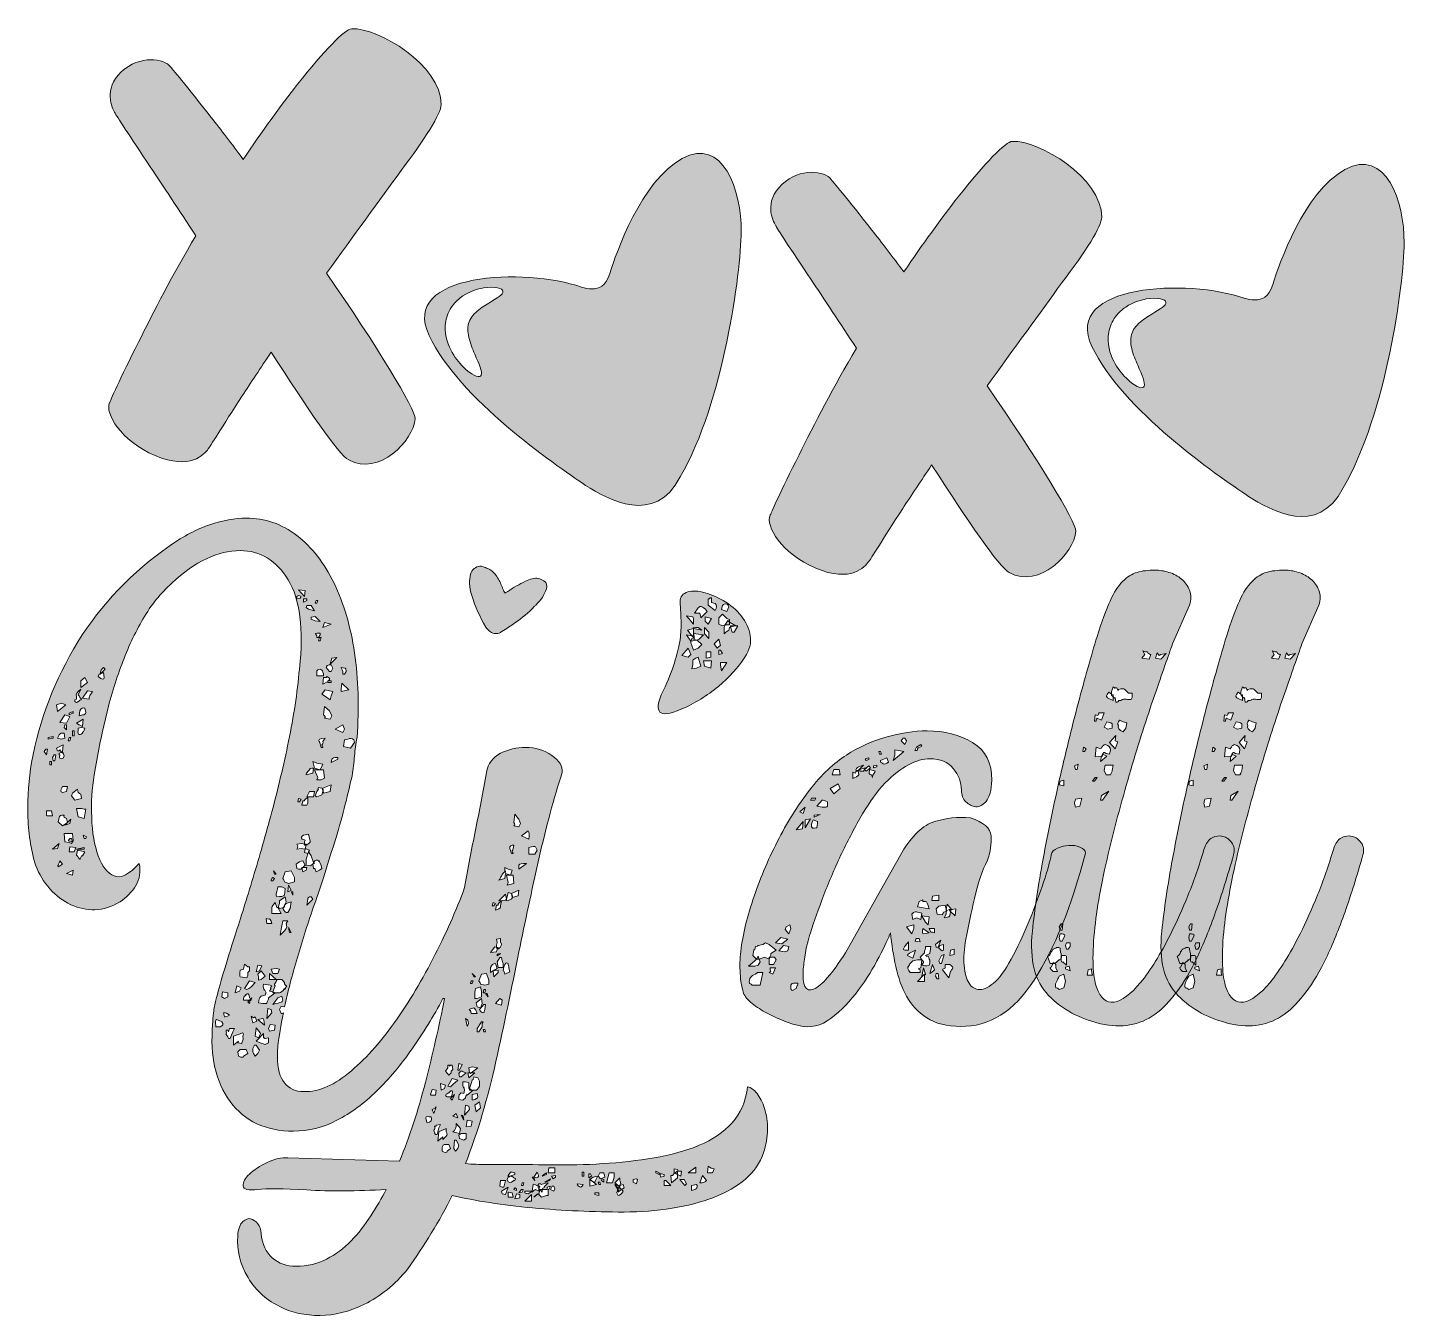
# Model space of a CAD drawing. Header units: inches. Extents: x 148 to 932, y -906 to -173.
import ezdxf

# ---------------------------------------------------------------- set-up
doc = ezdxf.new("R2010")
doc.units = ezdxf.units.IN
doc.header["$MEASUREMENT"] = 0
doc.layers.add('Layer 1', color=7, linetype='Continuous')

# ---------------------------------------------------------------- blocks, each defined once
blk = doc.blocks.new('block 3')
at = {"layer": 'Layer 1', "true_color": 0x040404}
h = blk.add_hatch(color=18, dxfattribs=at)
h.dxf.hatch_style = 2
edge = h.paths.add_edge_path()
edge.add_spline(control_points=[(211.91, -648.87), (212.86, -653.61), (212.22, -657.81), (210.01, -661.45), (207.8, -665.08), (204.79, -668.17), (200.99, -670.7), (196.25, -673.55), (191.5, -675.06), (186.75, -675.21), (182.01, -675.37), (177.42, -674.42), (172.99, -672.36), (168.55, -670.31), (164.6, -667.3), (161.12, -663.34), (157.64, -659.39), (154.95, -655.04), (153.05, -650.29), (150.2, -640.8), (148.7, -630.99), (148.54, -620.86), (148.38, -610.73), (149.09, -600.92), (150.68, -591.43), (155.11, -567.06), (163.89, -544.2), (177.02, -522.84), (190.15, -501.47), (207.64, -483.2), (229.48, -468.01), (237.07, -462.63), (244.58, -458.68), (252.02, -456.14), (259.46, -453.62), (266.34, -452.35), (272.67, -452.35), (283.43, -452.35), (293.08, -455.67), (301.63, -462.31), (310.17, -468.96), (317.21, -477.98), (322.75, -489.37), (328.28, -500.76), (332.16, -513.98), (334.38, -529.01), (336.59, -544.04), (337.07, -560.1), (335.8, -577.19), (335.17, -580.67), (334.69, -584.23), (334.38, -587.87), (334.06, -591.51), (333.59, -595.23), (332.96, -599.02), (332.01, -603.46), (330.74, -608.84), (329.16, -615.16), (327.57, -621.5), (325.75, -627.98), (323.7, -634.62), (321.64, -641.27), (319.58, -647.92), (317.53, -654.56), (315.47, -661.21), (313.49, -667.07), (311.6, -672.12), (308.11, -682.26), (304.87, -692.38), (301.87, -702.5), (298.85, -712.64), (296.41, -721.97), (294.51, -730.51), (294.51, -730.51), (292.61, -730.03), (292.61, -730.03), (292.61, -730.03), (291.66, -731.93), (291.66, -731.93), (291.66, -731.93), (292.61, -734.31), (292.61, -734.31), (292.61, -734.31), (293.08, -734.31), (293.08, -734.31), (293.39, -734.31), (293.71, -734.15), (294.03, -733.83), (292.45, -741.12), (291.34, -747.44), (290.71, -752.82), (290.07, -761.05), (290.78, -767.14), (292.85, -771.1), (294.9, -775.05), (297.99, -777.5), (302.1, -778.45), (310.96, -779.71), (319.98, -776.79), (329.16, -769.67), (338.33, -762.55), (347.12, -753.21), (355.5, -741.67), (363.89, -730.12), (371.72, -717.3), (379, -703.22), (386.28, -689.14), (392.29, -675.61), (397.04, -662.63), (398.94, -651.56), (400.99, -640.64), (403.21, -629.88), (405.42, -619.12), (407.48, -608.2), (409.38, -597.12), (410.33, -592.07), (413.02, -588.42), (417.45, -586.21), (421.88, -584), (426.62, -582.88), (431.69, -582.88), (437.39, -582.88), (442.37, -584.39), (446.64, -587.39), (450.92, -590.41), (452.89, -593.64), (452.58, -597.12), (447.83, -611.68), (443.4, -628.06), (439.29, -646.25), (435.17, -664.45), (431.37, -682.09), (427.89, -699.18), (423.78, -720.07), (419.42, -740.88), (414.84, -761.6), (410.25, -782.32), (404.47, -801.71), (397.51, -819.75), (401.62, -820.06), (405.5, -820.23), (409.14, -820.23), (412.78, -820.23), (416.34, -820.23), (419.82, -820.23), (427.73, -820.23), (436.51, -820.3), (446.17, -820.46), (455.82, -820.62), (465.63, -820.38), (475.6, -819.75), (485.57, -819.11), (495.3, -818.01), (504.79, -816.43), (514.29, -814.84), (522.83, -812.47), (530.43, -809.31), (538.02, -806.14), (544.27, -801.87), (549.18, -796.49), (554.08, -791.11), (557.01, -784.31), (557.96, -776.08), (559.86, -776.39), (561.67, -777.66), (563.42, -779.88), (565.15, -782.09), (566.58, -784.94), (567.69, -788.42), (568.79, -791.9), (569.35, -795.85), (569.35, -800.29), (569.35, -804.72), (568.56, -809.14), (566.98, -813.58), (565.08, -819.28), (561.67, -824.26), (556.77, -828.53), (551.86, -832.8), (545.85, -836.28), (538.73, -838.98), (531.61, -841.66), (523.7, -843.72), (515, -845.15), (506.29, -846.57), (497.2, -847.28), (487.7, -847.28), (470.3, -847.28), (452.97, -846.49), (435.73, -844.91), (418.47, -843.32), (403.21, -840.95), (389.92, -837.79), (386.43, -845.07), (382.48, -852.27), (378.05, -859.39), (373.62, -866.51), (369.19, -873.23), (364.76, -879.56), (357.17, -888.74), (348.93, -895.46), (340.08, -899.73), (331.21, -904.01), (322.83, -906.14), (314.92, -906.14), (306.06, -906.14), (298.62, -904.56), (292.61, -901.4), (284.7, -897.91), (278.44, -892.3), (273.86, -884.55), (269.27, -876.79), (267.29, -868.96), (267.92, -861.05), (268.24, -856.93), (269.19, -854.16), (270.77, -852.74), (272.35, -851.32), (273.86, -850.76), (275.28, -851.08), (276.71, -851.39), (278.05, -852.34), (279.32, -853.93), (280.58, -855.51), (281.22, -857.41), (281.22, -859.62), (281.85, -865.63), (283.98, -870.22), (287.62, -873.39), (291.26, -876.55), (295.77, -878.14), (301.15, -878.14), (307.48, -878.14), (313.26, -876.79), (318.48, -874.1), (323.7, -871.41), (328.37, -867.93), (332.48, -863.66), (336.59, -859.39), (340.32, -854.64), (343.64, -849.42), (346.96, -844.2), (349.88, -839.21), (352.42, -834.47), (335.64, -835.42), (320.53, -835.49), (307.09, -834.7), (293.63, -833.91), (284.38, -833.83), (279.32, -834.47), (273.93, -835.1), (271.17, -834.38), (271.01, -832.33), (270.85, -830.27), (272.03, -828.06), (274.57, -825.68), (277.1, -823.31), (280.5, -821.09), (284.78, -819.04), (289.05, -816.98), (292.92, -816.11), (296.41, -816.43), (296.41, -816.43), (360.01, -818.33), (360.01, -818.33), (365.71, -804.4), (370.61, -789.45), (374.73, -773.47), (378.84, -757.49), (382.48, -741.59), (385.65, -725.76), (385.65, -725.76), (384.7, -725.76), (384.7, -725.76), (379.31, -735.89), (373.46, -745.46), (367.13, -754.48), (360.8, -763.5), (354.08, -771.49), (346.96, -778.45), (339.84, -785.41), (332.32, -790.95), (324.41, -795.07), (316.5, -799.18), (308.27, -801.24), (299.73, -801.24), (283.9, -801.24), (271.88, -795.62), (263.65, -784.39), (255.42, -773.15), (252.1, -758.52), (253.68, -740.48), (253.68, -738.58), (253.84, -736.37), (254.16, -733.83), (254.47, -731.3), (254.95, -728.93), (255.58, -726.71), (256.53, -722.6), (257.96, -717.38), (259.86, -711.05), (261.75, -704.72), (263.96, -697.6), (266.5, -689.69), (269.66, -679.88), (273.06, -668.97), (276.71, -656.93), (280.34, -644.91), (283.9, -632.41), (287.39, -619.43), (290.87, -606.46), (294.03, -593.09), (296.88, -579.32), (299.73, -565.56), (301.78, -551.87), (303.05, -538.26), (305.58, -515.48), (303.44, -498.55), (296.64, -487.47), (289.83, -476.4), (280.74, -470.86), (269.35, -470.86), (256.69, -470.86), (243.72, -477.03), (230.43, -489.37), (224.09, -495.07), (218.63, -501.87), (214.05, -509.78), (209.46, -517.7), (205.42, -526.32), (201.94, -535.65), (198.46, -544.99), (195.45, -554.96), (192.92, -565.56), (190.39, -576.16), (188.18, -587.15), (186.28, -598.55), (185.01, -606.14), (184.54, -614.21), (184.86, -622.76), (185.17, -631.3), (186.43, -638.58), (188.65, -644.59), (190.86, -650.61), (193.87, -654.41), (197.67, -655.99), (201.47, -657.57), (206.22, -655.2), (211.91, -648.87)], knot_values=[0, 0, 0, 0, 1, 1, 1, 2, 2, 2, 3, 3, 3, 4, 4, 4, 5, 5, 5, 6, 6, 6, 7, 7, 7, 8, 8, 8, 9, 9, 9, 10, 10, 10, 11, 11, 11, 12, 12, 12, 13, 13, 13, 14, 14, 14, 15, 15, 15, 16, 16, 16, 17, 17, 17, 18, 18, 18, 19, 19, 19, 20, 20, 20, 21, 21, 21, 22, 22, 22, 23, 23, 23, 24, 24, 24, 25, 25, 25, 26, 26, 26, 27, 27, 27, 28, 28, 28, 29, 29, 29, 30, 30, 30, 31, 31, 31, 32, 32, 32, 33, 33, 33, 34, 34, 34, 35, 35, 35, 36, 36, 36, 37, 37, 37, 38, 38, 38, 39, 39, 39, 40, 40, 40, 41, 41, 41, 42, 42, 42, 43, 43, 43, 44, 44, 44, 45, 45, 45, 46, 46, 46, 47, 47, 47, 48, 48, 48, 49, 49, 49, 50, 50, 50, 51, 51, 51, 52, 52, 52, 53, 53, 53, 54, 54, 54, 55, 55, 55, 56, 56, 56, 57, 57, 57, 58, 58, 58, 59, 59, 59, 60, 60, 60, 61, 61, 61, 62, 62, 62, 63, 63, 63, 64, 64, 64, 65, 65, 65, 66, 66, 66, 67, 67, 67, 68, 68, 68, 69, 69, 69, 70, 70, 70, 71, 71, 71, 72, 72, 72, 73, 73, 73, 74, 74, 74, 75, 75, 75, 76, 76, 76, 77, 77, 77, 78, 78, 78, 79, 79, 79, 80, 80, 80, 81, 81, 81, 82, 82, 82, 83, 83, 83, 84, 84, 84, 85, 85, 85, 86, 86, 86, 87, 87, 87, 88, 88, 88, 89, 89, 89, 90, 90, 90, 91, 91, 91, 92, 92, 92, 93, 93, 93, 94, 94, 94, 95, 95, 95, 96, 96, 96, 97, 97, 97, 98, 98, 98, 99, 99, 99, 100, 100, 100, 101, 101, 101, 102, 102, 102, 103, 103, 103, 104, 104, 104, 105, 105, 105, 106, 106, 106, 107, 107, 107, 108, 108, 108, 109, 109, 109, 110, 110, 110, 111, 111, 111, 112, 112, 112, 113, 113, 113, 114, 114, 114, 115, 115, 115, 116, 116, 116, 116], degree=3, periodic=1)
h.paths.add_polyline_path([(159.22, -587.15), (159.7, -583.83), (158.75, -583.83), (157.8, -585.26)])
edge = h.paths.add_edge_path()
edge.add_spline(control_points=[(159.22, -618.96), (159.22, -620.55), (159.22, -621.41), (159.22, -621.57), (159.22, -621.73), (159.53, -621.81), (160.17, -621.81), (160.17, -621.81), (162.54, -621.81), (162.54, -621.81), (162.54, -621.81), (162.07, -618.96), (162.07, -618.96), (162.07, -618.96), (159.22, -618.96), (159.22, -618.96)], knot_values=[0, 0, 0, 0, 1, 1, 1, 2, 2, 2, 3, 3, 3, 4, 4, 4, 5, 5, 5, 5], degree=3, periodic=1)
h.paths.add_polyline_path([(163.02, -577.66), (163.02, -576.71), (160.17, -577.19), (160.17, -578.14), (162.07, -577.66)])
h.paths.add_polyline_path([(162.07, -590.95), (161.12, -590.95), (161.12, -592.85), (162.07, -592.85)])
h.paths.add_polyline_path([(164.44, -587.15), (163.49, -587.15), (162.54, -588.58), (163.02, -590.48), (163.97, -590.48)])
h.paths.add_polyline_path([(166.34, -637.47), (162.54, -640.8), (165.39, -640.32)])
h.paths.add_polyline_path([(167.77, -557.73), (164.92, -558.67), (165.39, -562.47), (170.14, -558.67)])
edge = h.paths.add_edge_path()
edge.add_spline(control_points=[(166.82, -584.31), (166.82, -584.31), (167.77, -585.73), (167.77, -585.73), (167.77, -585.73), (166.34, -586.21), (166.34, -586.21), (166.34, -586.21), (166.34, -587.15), (166.34, -587.15), (166.34, -587.15), (166.82, -587.15), (166.82, -587.15), (166.18, -589.06), (166.82, -589.69), (168.72, -589.06), (168.72, -589.06), (169.19, -587.63), (169.19, -587.63), (169.19, -587.63), (168.24, -585.26), (168.24, -585.26), (168.24, -585.26), (168.72, -581.46), (168.72, -581.46), (168.72, -581.46), (164.92, -583.36), (164.92, -583.36), (164.92, -583.36), (165.39, -584.78), (165.39, -584.78), (165.39, -584.78), (166.34, -584.78), (166.34, -584.78), (166.34, -584.78), (166.82, -584.31), (166.82, -584.31)], knot_values=[0, 0, 0, 0, 1, 1, 1, 2, 2, 2, 3, 3, 3, 4, 4, 4, 5, 5, 5, 6, 6, 6, 7, 7, 7, 8, 8, 8, 9, 9, 9, 10, 10, 10, 11, 11, 11, 12, 12, 12, 12], degree=3, periodic=1)
edge = h.paths.add_edge_path()
edge.add_spline(control_points=[(169.66, -577.66), (169.66, -577.66), (169.19, -574.81), (169.19, -574.81), (167.92, -574.5), (166.97, -574.81), (166.34, -575.76), (166.34, -575.76), (165.39, -577.66), (165.39, -577.66), (165.39, -577.66), (167.77, -578.14), (167.77, -578.14), (167.77, -578.14), (169.66, -577.66), (169.66, -577.66)], knot_values=[0, 0, 0, 0, 1, 1, 1, 2, 2, 2, 3, 3, 3, 4, 4, 4, 5, 5, 5, 5], degree=3, periodic=1)
edge = h.paths.add_edge_path()
edge.add_spline(control_points=[(168.24, -649.34), (168.24, -649.34), (166.82, -647.44), (166.82, -647.44), (166.18, -649.03), (165.79, -649.9), (165.63, -650.05), (165.47, -650.21), (165.55, -650.45), (165.87, -650.76), (165.87, -650.76), (168.24, -649.34), (168.24, -649.34)], knot_values=[0, 0, 0, 0, 1, 1, 1, 2, 2, 2, 3, 3, 3, 4, 4, 4, 4], degree=3, periodic=1)
edge = h.paths.add_edge_path()
edge.add_spline(control_points=[(165.87, -625.13), (165.87, -625.13), (168.24, -627.5), (168.24, -627.5), (168.24, -627.5), (171.09, -625.6), (171.09, -625.6), (171.09, -625.6), (170.61, -623.23), (170.61, -623.23), (169.35, -622.92), (168.87, -622.28), (169.19, -621.33), (167.29, -621.33), (166.34, -621.81), (166.34, -622.76), (166.34, -622.76), (165.87, -625.13), (165.87, -625.13)], knot_values=[0, 0, 0, 0, 1, 1, 1, 2, 2, 2, 3, 3, 3, 4, 4, 4, 5, 5, 5, 6, 6, 6, 6], degree=3, periodic=1)
edge = h.paths.add_edge_path()
edge.add_spline(control_points=[(166.82, -568.64), (166.82, -568.64), (170.61, -569.12), (170.61, -569.12), (170.61, -568.81), (171.25, -567.54), (172.51, -565.32), (172.51, -565.32), (169.66, -564.37), (169.66, -564.37), (169.66, -564.37), (166.82, -568.64), (166.82, -568.64)], knot_values=[0, 0, 0, 0, 1, 1, 1, 2, 2, 2, 3, 3, 3, 4, 4, 4, 4], degree=3, periodic=1)
edge = h.paths.add_edge_path()
edge.add_spline(control_points=[(168.24, -605.19), (167.6, -606.46), (167.29, -607.25), (167.29, -607.57), (167.29, -607.89), (167.6, -608.2), (168.24, -608.52), (168.24, -608.52), (170.61, -608.04), (170.61, -608.04), (170.61, -608.04), (171.09, -605.19), (171.09, -605.19), (171.09, -605.19), (168.24, -605.19), (168.24, -605.19)], knot_values=[0, 0, 0, 0, 1, 1, 1, 2, 2, 2, 3, 3, 3, 4, 4, 4, 5, 5, 5, 5], degree=3, periodic=1)
h.paths.add_polyline_path([(167.77, -585.73), (168.24, -586.21), (168.24, -585.26)])
h.paths.add_polyline_path([(170.61, -572.91), (170.61, -570.07), (169.66, -570.07), (169.19, -571.49)])
h.paths.add_polyline_path([(174.41, -636.05), (173.94, -631.78), (169.19, -631.78), (169.66, -636.52), (172.04, -637), (173.46, -637.47)])
h.paths.add_polyline_path([(172.99, -623.71), (169.66, -627.03), (172.51, -626.08)])
h.paths.add_polyline_path([(170.61, -654.56), (173.94, -655.51), (174.41, -652.66)])
h.paths.add_polyline_path([(172.99, -577.19), (172.04, -577.19), (171.56, -579.09), (172.51, -579.09)])
h.paths.add_polyline_path([(173.94, -636.52), (173.46, -634.62), (172.51, -634.62), (171.56, -636.05)])
h.paths.add_polyline_path([(174.41, -563.42), (174.41, -562.47), (172.04, -563.42), (172.04, -564.37), (173.94, -563.42)])
h.paths.add_polyline_path([(174.89, -642.22), (175.84, -639.85), (172.51, -639.37), (172.04, -642.22)])
edge = h.paths.add_edge_path()
edge.add_spline(control_points=[(173.46, -610.42), (173.46, -610.42), (175.36, -612.79), (175.36, -612.79), (175.36, -612.79), (179.16, -611.84), (179.16, -611.84), (179.16, -611.84), (178.68, -609.47), (178.68, -609.47), (177.42, -609.16), (176.79, -608.2), (176.79, -606.62), (176.79, -606.62), (173.94, -608.99), (173.94, -608.99), (173.94, -608.99), (173.46, -610.42), (173.46, -610.42)], knot_values=[0, 0, 0, 0, 1, 1, 1, 2, 2, 2, 3, 3, 3, 4, 4, 4, 5, 5, 5, 6, 6, 6, 6], degree=3, periodic=1)
h.paths.add_polyline_path([(174.89, -573.39), (173.94, -573.39), (173.94, -576.24), (174.89, -576.24)])
edge = h.paths.add_edge_path()
edge.add_spline(control_points=[(178.68, -549.66), (176.47, -551.24), (175.67, -552.67), (176.31, -553.93), (176.31, -553.93), (176.31, -555.35), (176.31, -555.35), (176.31, -555.35), (175.36, -555.83), (175.36, -555.83), (175.36, -555.83), (175.36, -556.78), (175.36, -556.78), (175.36, -556.78), (176.31, -557.25), (176.31, -557.25), (176.94, -556.94), (177.42, -556.62), (177.74, -556.3), (178.05, -555.99), (178.28, -555.83), (178.45, -555.83), (178.6, -555.83), (178.84, -555.67), (179.16, -555.35), (178.84, -555.35), (178.52, -555.04), (178.21, -554.4), (177.89, -553.77), (177.57, -553.3), (177.26, -552.98), (177.26, -552.98), (178.68, -549.66), (178.68, -549.66)], knot_values=[0, 0, 0, 0, 1, 1, 1, 2, 2, 2, 3, 3, 3, 4, 4, 4, 5, 5, 5, 6, 6, 6, 7, 7, 7, 8, 8, 8, 9, 9, 9, 10, 10, 10, 11, 11, 11, 11], degree=3, periodic=1)
h.paths.add_polyline_path([(177.74, -570.07), (179.63, -571.02), (180.11, -566.74), (176.31, -569.12)])
h.paths.add_polyline_path([(179.16, -617.54), (176.31, -617.54), (177.26, -622.28), (180.58, -623.23), (181.53, -618.01), (180.58, -618.01)])
h.paths.add_polyline_path([(176.31, -640.8), (180.58, -640.8), (180.58, -639.85)])
edge = h.paths.add_edge_path()
edge.add_spline(control_points=[(179.63, -644.59), (179.63, -644.59), (181.06, -642.22), (181.06, -642.22), (181.06, -642.22), (176.79, -641.27), (176.79, -641.27), (176.79, -641.27), (176.31, -644.12), (176.31, -644.12), (177.26, -645.39), (177.81, -646.18), (177.97, -646.49), (178.13, -646.81), (178.52, -646.18), (179.16, -644.59), (179.16, -644.59), (179.63, -644.59), (179.63, -644.59)], knot_values=[0, 0, 0, 0, 1, 1, 1, 2, 2, 2, 3, 3, 3, 4, 4, 4, 5, 5, 5, 6, 6, 6, 6], degree=3, periodic=1)
edge = h.paths.add_edge_path()
edge.add_spline(control_points=[(179.63, -574.34), (179.95, -574.34), (180.42, -573.55), (181.06, -571.97), (181.06, -571.97), (179.16, -571.49), (179.16, -571.49), (179.16, -571.49), (177.26, -571.97), (177.26, -571.97), (176.62, -575.45), (177.42, -576.4), (179.63, -574.81), (179.63, -574.81), (179.63, -574.34), (179.63, -574.34)], knot_values=[0, 0, 0, 0, 1, 1, 1, 2, 2, 2, 3, 3, 3, 4, 4, 4, 5, 5, 5, 5], degree=3, periodic=1)
edge = h.paths.add_edge_path()
edge.add_spline(control_points=[(181.06, -560.57), (179.79, -559.94), (178.84, -560.42), (178.21, -562), (178.21, -562), (177.74, -564.85), (177.74, -564.85), (177.74, -564.85), (179.63, -564.37), (179.63, -564.37), (180.9, -564.37), (181.53, -563.9), (181.53, -562.95), (181.53, -562.95), (181.06, -560.57), (181.06, -560.57)], knot_values=[0, 0, 0, 0, 1, 1, 1, 2, 2, 2, 3, 3, 3, 4, 4, 4, 5, 5, 5, 5], degree=3, periodic=1)
h.paths.add_polyline_path([(181.06, -543.01), (178.68, -544.91), (178.68, -548.71), (182.48, -545.86)])
edge = h.paths.add_edge_path()
edge.add_spline(control_points=[(179.63, -554.88), (179.63, -554.88), (183.43, -555.35), (183.43, -555.35), (183.43, -554.72), (183.51, -554.16), (183.67, -553.69), (183.82, -553.22), (184.38, -552.35), (185.33, -551.08), (185.33, -551.08), (182.48, -550.61), (182.48, -550.61), (182.48, -550.61), (179.63, -554.88), (179.63, -554.88)], knot_values=[0, 0, 0, 0, 1, 1, 1, 2, 2, 2, 3, 3, 3, 4, 4, 4, 5, 5, 5, 5], degree=3, periodic=1)
edge = h.paths.add_edge_path()
edge.add_spline(control_points=[(180.11, -632.72), (180.11, -632.72), (180.58, -634.62), (180.58, -634.62), (180.58, -634.62), (181.53, -634.62), (181.53, -634.62), (181.53, -634.31), (181.69, -633.99), (182.01, -633.67), (182.01, -633.67), (180.11, -632.72), (180.11, -632.72)], knot_values=[0, 0, 0, 0, 1, 1, 1, 2, 2, 2, 3, 3, 3, 4, 4, 4, 4], degree=3, periodic=1)
edge = h.paths.add_edge_path()
edge.add_spline(control_points=[(189.13, -541.11), (189.13, -541.11), (188.65, -542.54), (188.65, -542.54), (190.86, -544.44), (191.98, -544.6), (191.98, -543.01), (191.98, -543.01), (191.5, -540.16), (191.5, -540.16), (191.5, -540.16), (189.6, -541.11), (189.6, -541.11), (189.6, -541.11), (189.13, -541.11), (189.13, -541.11)], knot_values=[0, 0, 0, 0, 1, 1, 1, 2, 2, 2, 3, 3, 3, 4, 4, 4, 5, 5, 5, 5], degree=3, periodic=1)
edge = h.paths.add_edge_path()
edge.add_spline(control_points=[(192.45, -538.26), (192.45, -538.26), (191.5, -537.31), (191.5, -537.31), (190.55, -538.26), (189.91, -539.53), (189.6, -541.11), (189.6, -541.11), (192.45, -538.26), (192.45, -538.26)], knot_values=[0, 0, 0, 0, 1, 1, 1, 2, 2, 2, 3, 3, 3, 3], degree=3, periodic=1)
edge = h.paths.add_edge_path()
edge.add_spline(control_points=[(255.58, -738.11), (255.26, -739.06), (255.18, -739.77), (255.35, -740.24), (255.5, -740.72), (255.58, -741.27), (255.58, -741.9), (255.58, -741.9), (257.96, -741.9), (257.96, -741.9), (259.54, -741.27), (259.86, -740.32), (258.91, -739.06), (258.91, -739.06), (256.06, -737.63), (256.06, -737.63), (256.06, -737.63), (255.58, -738.11), (255.58, -738.11)], knot_values=[0, 0, 0, 0, 1, 1, 1, 2, 2, 2, 3, 3, 3, 4, 4, 4, 5, 5, 5, 6, 6, 6, 6], degree=3, periodic=1)
edge = h.paths.add_edge_path()
edge.add_spline(control_points=[(262.23, -724.81), (262.23, -724.81), (262.23, -722.44), (262.23, -722.44), (262.23, -722.44), (259.38, -721.97), (259.38, -721.97), (259.38, -721.97), (258.91, -724.81), (258.91, -724.81), (259.22, -725.13), (259.54, -725.29), (259.86, -725.29), (259.86, -725.29), (260.33, -725.76), (260.33, -725.76), (260.33, -725.76), (262.23, -724.81), (262.23, -724.81)], knot_values=[0, 0, 0, 0, 1, 1, 1, 2, 2, 2, 3, 3, 3, 4, 4, 4, 5, 5, 5, 6, 6, 6, 6], degree=3, periodic=1)
edge = h.paths.add_edge_path()
edge.add_spline(control_points=[(260.33, -736.21), (261.28, -736.21), (262.23, -735.89), (263.18, -735.26), (262.23, -734.31), (261.12, -733.83), (259.86, -733.83), (259.86, -733.83), (260.33, -736.21), (260.33, -736.21)], knot_values=[0, 0, 0, 0, 1, 1, 1, 2, 2, 2, 3, 3, 3, 3], degree=3, periodic=1)
edge = h.paths.add_edge_path()
edge.add_spline(control_points=[(262.23, -747.6), (262.23, -747.6), (262.7, -748.55), (262.7, -748.55), (262.7, -748.55), (263.65, -748.55), (263.65, -748.55), (263.65, -748.55), (265.08, -744.75), (265.08, -744.75), (265.08, -744.75), (266.03, -742.85), (266.03, -742.85), (266.03, -742.85), (263.18, -742.85), (263.18, -742.85), (263.18, -742.85), (262.7, -744.75), (262.7, -744.75), (262.7, -744.75), (262.23, -743.8), (262.23, -743.8), (262.23, -743.8), (261.28, -743.8), (261.28, -743.8), (261.59, -745.07), (261.59, -745.86), (261.28, -746.18), (261.28, -746.18), (262.23, -747.6), (262.23, -747.6)], knot_values=[0, 0, 0, 0, 1, 1, 1, 2, 2, 2, 3, 3, 3, 4, 4, 4, 5, 5, 5, 6, 6, 6, 7, 7, 7, 8, 8, 8, 9, 9, 9, 10, 10, 10, 10], degree=3, periodic=1)
edge = h.paths.add_edge_path()
edge.add_spline(control_points=[(267.92, -750.92), (267.92, -750.92), (270.3, -751.4), (270.3, -751.4), (270.3, -751.08), (270.37, -750.77), (270.54, -750.45), (270.69, -750.13), (270.77, -749.82), (270.77, -749.5), (271.08, -749.19), (271.17, -748.79), (271.01, -748.31), (270.85, -747.84), (270.77, -747.44), (270.77, -747.12), (271.4, -746.5), (271.4, -745.86), (270.77, -745.23), (270.77, -745.23), (265.55, -747.12), (265.55, -747.12), (265.55, -747.12), (265.55, -752.35), (265.55, -752.35), (265.55, -752.35), (268.4, -749.97), (268.4, -749.97), (268.4, -749.97), (267.92, -750.92), (267.92, -750.92)], knot_values=[0, 0, 0, 0, 1, 1, 1, 2, 2, 2, 3, 3, 3, 4, 4, 4, 5, 5, 5, 6, 6, 6, 7, 7, 7, 8, 8, 8, 9, 9, 9, 10, 10, 10, 10], degree=3, periodic=1)
h.paths.add_polyline_path([(269.82, -719.59), (267.45, -718.64), (266.5, -722.44), (268.88, -721.49)])
edge = h.paths.add_edge_path()
edge.add_spline(control_points=[(273.62, -757.09), (273.62, -757.09), (272.67, -754.72), (272.67, -754.72), (272.67, -754.72), (269.82, -754.72), (269.82, -754.72), (269.5, -754.72), (269.19, -754.87), (268.88, -755.19), (268.88, -755.19), (267.92, -756.14), (267.92, -756.14), (267.92, -756.14), (268.4, -758.52), (268.4, -758.52), (270.3, -759.47), (271.25, -759.47), (271.25, -758.52), (271.25, -758.52), (273.62, -757.09), (273.62, -757.09)], knot_values=[0, 0, 0, 0, 1, 1, 1, 2, 2, 2, 3, 3, 3, 4, 4, 4, 5, 5, 5, 6, 6, 6, 7, 7, 7, 7], degree=3, periodic=1)
edge = h.paths.add_edge_path()
edge.add_spline(control_points=[(273.62, -712.47), (273.62, -712.47), (273.62, -711.52), (273.62, -711.52), (273.62, -711.52), (273.62, -711.05), (273.62, -711.05), (273.62, -711.05), (274.57, -710.1), (274.57, -710.1), (274.57, -710.1), (274.57, -707.73), (274.57, -707.73), (274.57, -707.73), (273.62, -707.73), (273.62, -707.73), (273.62, -707.73), (271.72, -706.3), (271.72, -706.3), (271.72, -706.3), (271.25, -709.15), (271.25, -709.15), (271.25, -709.15), (269.35, -709.62), (269.35, -709.62), (269.03, -711.84), (269.03, -713.11), (269.35, -713.42), (269.35, -713.42), (273.15, -713.9), (273.15, -713.9), (273.15, -713.9), (273.62, -712.47), (273.62, -712.47)], knot_values=[0, 0, 0, 0, 1, 1, 1, 2, 2, 2, 3, 3, 3, 4, 4, 4, 5, 5, 5, 6, 6, 6, 7, 7, 7, 8, 8, 8, 9, 9, 9, 10, 10, 10, 11, 11, 11, 11], degree=3, periodic=1)
edge = h.paths.add_edge_path()
edge.add_spline(control_points=[(275.99, -725.29), (275.99, -725.29), (275.52, -725.76), (275.52, -725.76), (275.52, -725.76), (274.57, -725.29), (274.57, -725.29), (274.57, -722.76), (273.78, -722.28), (272.2, -723.86), (272.2, -723.86), (272.67, -723.86), (272.67, -723.86), (271.4, -724.5), (270.93, -725.45), (271.25, -726.71), (271.25, -726.71), (274.57, -726.71), (274.57, -726.71), (274.57, -726.71), (273.62, -727.66), (273.62, -727.66), (273.62, -727.66), (274.57, -728.61), (274.57, -728.61), (274.57, -728.61), (275.05, -726.71), (275.05, -726.71), (275.05, -726.71), (275.52, -726.71), (275.52, -726.71), (275.52, -726.71), (275.52, -726.24), (275.52, -726.24), (275.52, -726.24), (275.99, -725.29), (275.99, -725.29)], knot_values=[0, 0, 0, 0, 1, 1, 1, 2, 2, 2, 3, 3, 3, 4, 4, 4, 5, 5, 5, 6, 6, 6, 7, 7, 7, 8, 8, 8, 9, 9, 9, 10, 10, 10, 11, 11, 11, 12, 12, 12, 12], degree=3, periodic=1)
edge = h.paths.add_edge_path()
edge.add_spline(control_points=[(273.15, -720.54), (274.73, -719.91), (275.52, -719.44), (275.52, -719.12), (275.52, -719.12), (277.89, -716.74), (277.89, -716.74), (277.89, -716.74), (274.57, -715.79), (274.57, -715.79), (274.57, -715.79), (271.72, -720.07), (271.72, -720.07), (271.72, -720.07), (273.15, -720.54), (273.15, -720.54)], knot_values=[0, 0, 0, 0, 1, 1, 1, 2, 2, 2, 3, 3, 3, 4, 4, 4, 5, 5, 5, 5], degree=3, periodic=1)
h.paths.add_polyline_path([(275.52, -725.76), (274.57, -726.71), (275.05, -726.71), (275.52, -726.24)])
h.paths.add_polyline_path([(276.94, -736.68), (275.52, -735.73), (276.47, -739.53), (278.84, -738.58), (277.89, -736.21)])
edge = h.paths.add_edge_path()
edge.add_spline(control_points=[(279.32, -757.09), (279.32, -757.09), (280.27, -755.19), (280.27, -755.19), (280.27, -755.19), (278.37, -752.35), (278.37, -752.35), (278.37, -752.35), (277.42, -752.35), (277.42, -752.35), (277.42, -752.35), (276.47, -754.24), (276.47, -754.24), (276.47, -755.82), (276.62, -756.77), (276.94, -757.09), (276.94, -757.09), (277.89, -758.52), (277.89, -758.52), (277.89, -758.52), (279.32, -757.09), (279.32, -757.09)], knot_values=[0, 0, 0, 0, 1, 1, 1, 2, 2, 2, 3, 3, 3, 4, 4, 4, 5, 5, 5, 6, 6, 6, 7, 7, 7, 7], degree=3, periodic=1)
edge = h.paths.add_edge_path()
edge.add_spline(control_points=[(278.37, -742.38), (278.37, -742.38), (277.89, -747.12), (277.89, -747.12), (277.89, -747.12), (279.79, -748.07), (279.79, -748.07), (280.74, -746.5), (281.05, -745.55), (280.74, -745.23), (280.74, -745.23), (278.37, -742.38), (278.37, -742.38)], knot_values=[0, 0, 0, 0, 1, 1, 1, 2, 2, 2, 3, 3, 3, 4, 4, 4, 4], degree=3, periodic=1)
h.paths.add_polyline_path([(280.27, -710.1), (281.69, -707.25), (279.32, -706.78), (278.37, -710.57)])
edge = h.paths.add_edge_path()
edge.add_spline(control_points=[(280.74, -750.92), (280.74, -750.92), (283.59, -751.87), (283.59, -751.87), (283.59, -751.87), (285.49, -750.92), (285.49, -750.92), (285.49, -750.92), (285.49, -748.07), (285.49, -748.07), (285.49, -748.07), (283.59, -748.55), (283.59, -748.55), (283.27, -748.55), (283.11, -748.47), (283.11, -748.31), (283.11, -748.16), (282.95, -748.07), (282.64, -748.07), (282.64, -748.07), (282.64, -745.7), (282.64, -745.7), (282.64, -745.7), (278.37, -749.97), (278.37, -749.97), (278.37, -749.97), (280.74, -750.92), (280.74, -750.92)], knot_values=[0, 0, 0, 0, 1, 1, 1, 2, 2, 2, 3, 3, 3, 4, 4, 4, 5, 5, 5, 6, 6, 6, 7, 7, 7, 8, 8, 8, 9, 9, 9, 9], degree=3, periodic=1)
edge = h.paths.add_edge_path()
edge.add_spline(control_points=[(281.22, -714.85), (281.22, -714.85), (283.59, -712.95), (283.59, -712.95), (283.59, -712.95), (281.22, -710.1), (281.22, -710.1), (281.22, -710.1), (279.32, -712), (279.32, -712), (279.63, -712.95), (279.79, -713.82), (279.79, -714.61), (279.79, -715.4), (279.79, -715.64), (279.79, -715.32), (279.79, -715.32), (281.22, -714.85), (281.22, -714.85)], knot_values=[0, 0, 0, 0, 1, 1, 1, 2, 2, 2, 3, 3, 3, 4, 4, 4, 5, 5, 5, 6, 6, 6, 6], degree=3, periodic=1)
edge = h.paths.add_edge_path()
edge.add_spline(control_points=[(283.11, -740.95), (283.11, -738.42), (282.8, -737.16), (282.17, -737.16), (282.17, -737.16), (279.32, -737.63), (279.32, -737.63), (279.32, -737.63), (283.11, -740.95), (283.11, -740.95)], knot_values=[0, 0, 0, 0, 1, 1, 1, 2, 2, 2, 3, 3, 3, 3], degree=3, periodic=1)
edge = h.paths.add_edge_path()
edge.add_spline(control_points=[(284.06, -722.44), (284.06, -722.76), (283.98, -723), (283.83, -723.15), (283.66, -723.32), (283.59, -723.55), (283.59, -723.86), (283.59, -723.86), (281.22, -724.34), (281.22, -724.34), (280.27, -725.29), (279.79, -726.56), (279.79, -728.14), (279.79, -728.14), (282.17, -728.61), (282.17, -728.61), (282.17, -728.61), (284.54, -728.61), (284.54, -728.61), (284.54, -727.98), (284.7, -727.43), (285.01, -726.95), (285.33, -726.48), (285.49, -725.93), (285.49, -725.29), (285.49, -725.29), (289.29, -722.44), (289.29, -722.44), (289.29, -722.44), (291.66, -722.44), (291.66, -722.44), (292.61, -722.44), (293.56, -721.66), (294.51, -720.07), (294.51, -720.07), (294.51, -720.54), (294.51, -720.54), (294.51, -720.54), (295.93, -718.64), (295.93, -718.64), (294.98, -718.33), (294.51, -717.69), (294.51, -716.74), (294.51, -716.74), (293.08, -714.85), (293.08, -714.85), (293.08, -714.85), (290.23, -714.85), (290.23, -714.85), (290.23, -715.17), (290.15, -715.4), (290, -715.56), (289.83, -715.72), (289.76, -715.96), (289.76, -716.27), (288.81, -717.22), (288.65, -718.01), (289.29, -718.64), (289.29, -718.64), (287.86, -721.97), (287.86, -721.97), (287.86, -721.97), (286.44, -721.49), (286.44, -721.49), (286.44, -721.49), (285.96, -721.49), (285.96, -721.49), (285.96, -721.49), (286.91, -720.07), (286.91, -720.07), (286.27, -720.07), (286.44, -719.59), (287.39, -718.64), (286.12, -718.01), (284.54, -717.69), (282.64, -717.69), (282.32, -719.28), (282.48, -720.39), (283.11, -721.02), (283.11, -721.02), (283.11, -720.54), (283.11, -720.54), (283.11, -720.54), (284.06, -722.44), (284.06, -722.44)], knot_values=[0, 0, 0, 0, 1, 1, 1, 2, 2, 2, 3, 3, 3, 4, 4, 4, 5, 5, 5, 6, 6, 6, 7, 7, 7, 8, 8, 8, 9, 9, 9, 10, 10, 10, 11, 11, 11, 12, 12, 12, 13, 13, 13, 14, 14, 14, 15, 15, 15, 16, 16, 16, 17, 17, 17, 18, 18, 18, 19, 19, 19, 20, 20, 20, 21, 21, 21, 22, 22, 22, 23, 23, 23, 24, 24, 24, 25, 25, 25, 26, 26, 26, 27, 27, 27, 28, 28, 28, 28], degree=3, periodic=1)
edge = h.paths.add_edge_path()
edge.add_spline(control_points=[(284.06, -680.19), (284.06, -680.19), (284.54, -683.04), (284.54, -683.04), (284.54, -683.04), (287.39, -683.04), (287.39, -683.04), (286.75, -680.83), (286.12, -680.04), (285.49, -680.67), (285.49, -680.67), (284.06, -680.19), (284.06, -680.19)], knot_values=[0, 0, 0, 0, 1, 1, 1, 2, 2, 2, 3, 3, 3, 4, 4, 4, 4], degree=3, periodic=1)
h.paths.add_polyline_path([(285.01, -731.46), (284.54, -737.16), (287.39, -733.83), (286.91, -731.93)])
h.paths.add_polyline_path([(285.96, -744.28), (288.81, -743.8), (289.29, -740.95), (286.44, -740.48), (285.49, -742.85)])
h.paths.add_polyline_path([(285.96, -714.85), (289.76, -714.85), (285.96, -711.52)])
edge = h.paths.add_edge_path()
edge.add_spline(control_points=[(288.81, -657.41), (288.81, -657.41), (287.86, -656.93), (287.86, -656.93), (287.22, -657.57), (286.91, -658.2), (286.91, -658.83), (286.91, -658.83), (287.86, -658.83), (287.86, -658.83), (287.86, -658.83), (288.81, -657.41), (288.81, -657.41)], knot_values=[0, 0, 0, 0, 1, 1, 1, 2, 2, 2, 3, 3, 3, 4, 4, 4, 4], degree=3, periodic=1)
h.paths.add_polyline_path([(289.76, -708.68), (286.91, -709.15), (287.86, -711.52), (290.71, -711.52), (291.66, -709.15)])
edge = h.paths.add_edge_path()
edge.add_spline(control_points=[(290.23, -674.02), (290.23, -674.02), (289.29, -671.17), (289.29, -671.17), (288.02, -672.44), (287.39, -673.39), (287.39, -674.02), (287.39, -674.02), (287.39, -677.34), (287.39, -677.34), (287.39, -677.34), (292.61, -677.34), (292.61, -677.34), (292.61, -677.34), (290.71, -674.02), (290.71, -674.02), (290.71, -674.02), (290.23, -674.02), (290.23, -674.02)], knot_values=[0, 0, 0, 0, 1, 1, 1, 2, 2, 2, 3, 3, 3, 4, 4, 4, 5, 5, 5, 6, 6, 6, 6], degree=3, periodic=1)
h.paths.add_polyline_path([(287.86, -721.97), (287.86, -722.44), (289.29, -722.44)])
edge = h.paths.add_edge_path()
edge.add_spline(control_points=[(293.08, -724.34), (293.08, -724.34), (290.71, -725.29), (290.71, -725.29), (290.71, -725.29), (287.86, -729.09), (287.86, -729.09), (290.39, -728.46), (291.97, -728.06), (292.61, -727.9), (293.24, -727.74), (293.56, -727.35), (293.56, -726.71), (293.56, -726.71), (293.08, -724.34), (293.08, -724.34)], knot_values=[0, 0, 0, 0, 1, 1, 1, 2, 2, 2, 3, 3, 3, 4, 4, 4, 5, 5, 5, 5], degree=3, periodic=1)
h.paths.add_polyline_path([(288.34, -653.14), (288.81, -655.04), (289.76, -655.04)])
edge = h.paths.add_edge_path()
edge.add_spline(control_points=[(290.23, -667.85), (292.45, -667.85), (293.87, -667.54), (294.51, -666.9), (294.51, -666.9), (294.98, -663.11), (294.98, -663.11), (294.98, -663.11), (293.08, -662.16), (293.08, -662.16), (293.08, -662.16), (290.71, -662.16), (290.71, -662.16), (290.39, -663.74), (290.15, -664.85), (290, -665.48), (289.83, -666.12), (289.76, -666.59), (289.76, -666.9), (289.76, -666.9), (290.23, -667.85), (290.23, -667.85)], knot_values=[0, 0, 0, 0, 1, 1, 1, 2, 2, 2, 3, 3, 3, 4, 4, 4, 5, 5, 5, 6, 6, 6, 7, 7, 7, 7], degree=3, periodic=1)
edge = h.paths.add_edge_path()
edge.add_spline(control_points=[(298.31, -670.7), (298.31, -670.7), (295.46, -671.65), (295.46, -671.65), (295.46, -671.65), (294.51, -672.6), (294.51, -672.6), (294.51, -672.6), (295.46, -670.7), (295.46, -670.7), (295.46, -670.7), (294.98, -667.85), (294.98, -667.85), (294.98, -667.85), (291.66, -670.23), (291.66, -670.23), (291.66, -670.23), (291.66, -671.65), (291.66, -671.65), (291.02, -673.24), (291.02, -674.19), (291.66, -674.5), (291.66, -674.5), (294.03, -674.02), (294.03, -674.02), (294.03, -674.02), (293.56, -674.5), (293.56, -674.5), (294.19, -676.09), (295.14, -676.87), (296.41, -676.87), (296.41, -676.87), (297.83, -674.5), (297.83, -674.5), (297.83, -674.5), (298.31, -670.7), (298.31, -670.7)], knot_values=[0, 0, 0, 0, 1, 1, 1, 2, 2, 2, 3, 3, 3, 4, 4, 4, 5, 5, 5, 6, 6, 6, 7, 7, 7, 8, 8, 8, 9, 9, 9, 10, 10, 10, 11, 11, 11, 12, 12, 12, 12], degree=3, periodic=1)
edge = h.paths.add_edge_path()
edge.add_spline(control_points=[(296.41, -681.62), (296.41, -681.62), (293.56, -681.62), (293.56, -681.62), (293.56, -681.62), (292.61, -686.37), (292.61, -686.37), (292.61, -686.37), (292.13, -689.69), (292.13, -689.69), (292.76, -689.06), (293.39, -688.43), (294.03, -687.79), (294.66, -687.16), (295.29, -686.21), (295.93, -684.94), (295.93, -684.94), (295.46, -683.04), (295.46, -683.04), (295.46, -683.04), (296.41, -681.62), (296.41, -681.62)], knot_values=[0, 0, 0, 0, 1, 1, 1, 2, 2, 2, 3, 3, 3, 4, 4, 4, 5, 5, 5, 6, 6, 6, 7, 7, 7, 7], degree=3, periodic=1)
edge = h.paths.add_edge_path()
edge.add_spline(control_points=[(298.31, -653.14), (298.31, -653.14), (294.98, -653.61), (294.98, -653.61), (294.98, -653.61), (293.56, -657.41), (293.56, -657.41), (294.19, -658.05), (294.51, -658.68), (294.51, -659.31), (294.51, -659.31), (296.88, -660.26), (296.88, -660.26), (296.88, -660.26), (300.2, -659.31), (300.2, -659.31), (300.2, -659.31), (300.2, -656.93), (300.2, -656.93), (300.2, -656.93), (298.31, -653.14), (298.31, -653.14)], knot_values=[0, 0, 0, 0, 1, 1, 1, 2, 2, 2, 3, 3, 3, 4, 4, 4, 5, 5, 5, 6, 6, 6, 7, 7, 7, 7], degree=3, periodic=1)
h.paths.add_polyline_path([(294.51, -673.55), (294.51, -672.6), (294.03, -674.02)])
h.paths.add_polyline_path([(296.88, -661.21), (296.41, -665), (298.31, -664.05)])
h.paths.add_polyline_path([(296.88, -685.41), (297.36, -688.26), (298.31, -688.26)])
h.paths.add_polyline_path([(299.25, -666.9), (299.25, -665), (298.31, -665)])
edge = h.paths.add_edge_path()
edge.add_spline(control_points=[(307.32, -651.24), (307.32, -651.24), (304.95, -651.24), (304.95, -651.24), (304.95, -651.24), (306.37, -649.81), (306.37, -649.81), (306.37, -649.81), (304.95, -647.44), (304.95, -647.44), (303.68, -647.44), (302.41, -648.08), (301.15, -649.34), (301.15, -649.34), (301.63, -651.71), (301.63, -651.71), (302.89, -652.35), (303.84, -652.35), (304.48, -651.71), (304.48, -651.71), (304.95, -653.61), (304.95, -653.61), (304.95, -653.61), (306.85, -652.66), (306.85, -652.66), (306.85, -652.66), (307.32, -651.24), (307.32, -651.24)], knot_values=[0, 0, 0, 0, 1, 1, 1, 2, 2, 2, 3, 3, 3, 4, 4, 4, 5, 5, 5, 6, 6, 6, 7, 7, 7, 8, 8, 8, 9, 9, 9, 9], degree=3, periodic=1)
edge = h.paths.add_edge_path()
edge.add_spline(control_points=[(301.63, -498.39), (301.63, -498.39), (303.53, -497.92), (303.53, -497.92), (303.53, -497.92), (304, -496.97), (304, -496.97), (303.05, -496.33), (302.26, -496.33), (301.63, -496.97), (301.63, -496.97), (301.63, -498.39), (301.63, -498.39)], knot_values=[0, 0, 0, 0, 1, 1, 1, 2, 2, 2, 3, 3, 3, 4, 4, 4, 4], degree=3, periodic=1)
edge = h.paths.add_edge_path()
edge.add_spline(control_points=[(308.75, -641.27), (308.75, -641.27), (306.37, -640.32), (306.37, -640.32), (306.37, -640.32), (306.85, -638.42), (306.85, -638.42), (308.43, -637.79), (309.22, -637), (309.22, -636.05), (309.22, -636.05), (308.75, -634.62), (308.75, -634.62), (308.75, -634.62), (308.27, -632.25), (308.27, -632.25), (308.27, -632.25), (305.43, -632.72), (305.43, -632.72), (304.16, -633.67), (303.84, -634.47), (304.48, -635.1), (304.79, -635.1), (305.11, -635.18), (305.43, -635.34), (305.74, -635.5), (306.06, -635.57), (306.37, -635.57), (306.37, -635.57), (305.9, -636.52), (305.9, -636.52), (305.9, -636.52), (305.9, -637.95), (305.9, -637.95), (305.9, -637.95), (304.48, -637.47), (304.48, -637.47), (304.48, -637.47), (301.63, -637.95), (301.63, -637.95), (302.26, -638.9), (302.26, -639.85), (301.63, -640.8), (301.63, -640.8), (304, -640.32), (304, -640.32), (304, -640.32), (306.37, -640.8), (306.37, -640.8), (306.37, -640.8), (305.9, -642.69), (305.9, -642.69), (305.9, -642.69), (307.8, -643.17), (307.8, -643.17), (307.8, -643.17), (308.27, -642.22), (308.27, -642.22), (308.27, -642.22), (306.85, -646.49), (306.85, -646.49), (306.85, -646.49), (306.85, -649.81), (306.85, -649.81), (306.85, -649.81), (309.22, -650.29), (309.22, -650.29), (309.22, -650.29), (310.65, -649.34), (310.65, -649.34), (310.65, -649.34), (311.12, -651.71), (311.12, -651.71), (311.75, -651.71), (312.23, -652.35), (312.55, -653.61), (312.55, -653.61), (314.44, -652.66), (314.44, -652.66), (314.44, -652.66), (315.87, -651.71), (315.87, -651.71), (315.23, -649.18), (314.6, -647.76), (313.97, -647.44), (313.97, -647.44), (314.44, -647.44), (314.44, -647.44), (313.18, -646.49), (312.07, -646.81), (311.12, -648.39), (311.12, -648.39), (309.7, -644.59), (309.7, -644.59), (309.7, -644.59), (308.27, -642.22), (308.27, -642.22), (308.27, -642.22), (308.75, -641.27), (308.75, -641.27)], knot_values=[0, 0, 0, 0, 1, 1, 1, 2, 2, 2, 3, 3, 3, 4, 4, 4, 5, 5, 5, 6, 6, 6, 7, 7, 7, 8, 8, 8, 9, 9, 9, 10, 10, 10, 11, 11, 11, 12, 12, 12, 13, 13, 13, 14, 14, 14, 15, 15, 15, 16, 16, 16, 17, 17, 17, 18, 18, 18, 19, 19, 19, 20, 20, 20, 21, 21, 21, 22, 22, 22, 23, 23, 23, 24, 24, 24, 25, 25, 25, 26, 26, 26, 27, 27, 27, 28, 28, 28, 29, 29, 29, 30, 30, 30, 31, 31, 31, 32, 32, 32, 33, 33, 33, 33], degree=3, periodic=1)
h.paths.add_polyline_path([(302.58, -611.84), (302.1, -613.74), (303.05, -613.74), (304, -612.31)])
h.paths.add_polyline_path([(306.37, -493.64), (302.58, -493.17), (305.9, -496.97)])
edge = h.paths.add_edge_path()
edge.add_spline(control_points=[(307.8, -611.36), (306.53, -612.31), (305.9, -612.95), (305.9, -613.26), (305.9, -613.26), (304.95, -613.26), (304.95, -613.26), (304.95, -613.26), (304.48, -615.64), (304.48, -615.64), (304.48, -615.64), (307.32, -615.64), (307.32, -615.64), (307.64, -615.33), (307.8, -614.69), (307.8, -613.74), (307.8, -613.74), (307.8, -611.36), (307.8, -611.36)], knot_values=[0, 0, 0, 0, 1, 1, 1, 2, 2, 2, 3, 3, 3, 4, 4, 4, 5, 5, 5, 6, 6, 6, 6], degree=3, periodic=1)
h.paths.add_polyline_path([(304.48, -651.71), (304.95, -651.24), (304.48, -651.24)])
h.paths.add_polyline_path([(305.43, -500.29), (307.32, -499.34), (307.32, -498.39), (305.43, -498.39)])
h.paths.add_polyline_path([(306.85, -637.95), (305.9, -637.95), (305.9, -638.42), (306.85, -638.42)])
h.paths.add_polyline_path([(308.27, -504.09), (311.6, -505.04), (309.7, -502.19), (307.32, -502.19), (306.85, -503.14)])
edge = h.paths.add_edge_path()
edge.add_spline(control_points=[(310.65, -597.6), (310.65, -597.6), (311.12, -594.75), (311.12, -594.75), (309.53, -594.75), (308.82, -594.83), (308.99, -594.99), (309.14, -595.15), (308.9, -595.54), (308.27, -596.18), (308.27, -596.18), (307.8, -596.65), (307.8, -596.65), (307.16, -597.29), (306.85, -597.92), (306.85, -598.55), (306.85, -598.55), (310.65, -597.6), (310.65, -597.6)], knot_values=[0, 0, 0, 0, 1, 1, 1, 2, 2, 2, 3, 3, 3, 4, 4, 4, 5, 5, 5, 6, 6, 6, 6], degree=3, periodic=1)
h.paths.add_polyline_path([(307.32, -610.89), (311.12, -610.89), (311.6, -608.04), (308.75, -608.04)])
edge = h.paths.add_edge_path()
edge.add_spline(control_points=[(309.7, -667.85), (308.43, -667.85), (307.8, -668.33), (307.8, -669.28), (307.8, -669.28), (307.32, -672.6), (307.32, -672.6), (307.32, -672.6), (310.65, -669.28), (310.65, -669.28), (310.65, -669.28), (309.7, -667.85), (309.7, -667.85)], knot_values=[0, 0, 0, 0, 1, 1, 1, 2, 2, 2, 3, 3, 3, 4, 4, 4, 4], degree=3, periodic=1)
h.paths.add_polyline_path([(312.07, -508.36), (309.7, -508.83), (309.7, -509.78), (312.07, -510.73), (314.92, -511.21)])
h.paths.add_polyline_path([(313.02, -591.9), (310.65, -590.95), (311.6, -594.75), (314.92, -595.7), (311.6, -595.7), (313.49, -599.97), (313.02, -601.4), (315.39, -601.4), (317.29, -600.45), (316.82, -595.7), (314.92, -595.7), (316.34, -592.38)])
h.paths.add_polyline_path([(311.6, -648.87), (311.12, -648.39), (310.65, -649.34)])
h.paths.add_polyline_path([(312.07, -500.76), (313.02, -500.76), (313.49, -499.34), (312.55, -499.34)])
edge = h.paths.add_edge_path()
edge.add_spline(control_points=[(313.02, -610.89), (313.02, -610.89), (315.87, -609.94), (315.87, -609.94), (316.5, -608.04), (316.5, -606.78), (315.87, -606.14), (315.87, -606.14), (313.97, -605.67), (313.97, -605.67), (313.97, -605.67), (313.49, -606.62), (313.49, -606.62), (313.49, -606.62), (313.97, -606.62), (313.97, -606.62), (313.97, -606.62), (313.02, -608.04), (313.02, -608.04), (313.02, -608.04), (312.07, -610.42), (312.07, -610.42), (312.07, -610.42), (313.02, -610.89), (313.02, -610.89)], knot_values=[0, 0, 0, 0, 1, 1, 1, 2, 2, 2, 3, 3, 3, 4, 4, 4, 5, 5, 5, 6, 6, 6, 7, 7, 7, 8, 8, 8, 8], degree=3, periodic=1)
edge = h.paths.add_edge_path()
edge.add_spline(control_points=[(314.92, -518.8), (314.92, -518.8), (314.92, -517.85), (314.92, -517.85), (313.33, -517.85), (312.46, -517.93), (312.31, -518.09), (312.14, -518.25), (312.38, -518.65), (313.02, -519.28), (313.02, -519.28), (313.02, -520.23), (313.02, -520.23), (313.02, -520.23), (313.97, -520.23), (313.97, -520.23), (313.97, -520.23), (314.92, -518.8), (314.92, -518.8)], knot_values=[0, 0, 0, 0, 1, 1, 1, 2, 2, 2, 3, 3, 3, 4, 4, 4, 5, 5, 5, 6, 6, 6, 6], degree=3, periodic=1)
edge = h.paths.add_edge_path()
edge.add_spline(control_points=[(313.02, -539.21), (313.02, -539.21), (313.02, -542.06), (313.02, -542.06), (313.02, -542.06), (316.82, -542.06), (316.82, -542.06), (316.5, -538.9), (315.39, -537.79), (313.49, -538.74), (313.49, -538.74), (313.02, -539.21), (313.02, -539.21)], knot_values=[0, 0, 0, 0, 1, 1, 1, 2, 2, 2, 3, 3, 3, 4, 4, 4, 4], degree=3, periodic=1)
h.paths.add_polyline_path([(313.97, -522.12), (314.92, -522.12), (315.39, -520.23), (314.44, -520.23)])
edge = h.paths.add_edge_path()
edge.add_spline(control_points=[(317.77, -577.66), (314.6, -577.66), (313.49, -578.46), (314.44, -580.03), (314.44, -580.03), (314.44, -579.56), (314.44, -579.56), (314.44, -579.56), (315.39, -582.88), (315.39, -582.88), (315.39, -582.88), (316.34, -582.88), (316.34, -582.88), (316.34, -582.57), (316.26, -582.33), (316.11, -582.17), (315.94, -582.02), (315.87, -581.78), (315.87, -581.46), (316.5, -580.83), (316.65, -580.2), (316.34, -579.56), (316.34, -579.56), (317.77, -577.66), (317.77, -577.66)], knot_values=[0, 0, 0, 0, 1, 1, 1, 2, 2, 2, 3, 3, 3, 4, 4, 4, 5, 5, 5, 6, 6, 6, 7, 7, 7, 8, 8, 8, 8], degree=3, periodic=1)
edge = h.paths.add_edge_path()
edge.add_spline(control_points=[(317.29, -553.45), (317.29, -553.45), (320.62, -555.83), (320.62, -555.83), (320.62, -554.88), (320.93, -553.77), (321.56, -552.5), (321.88, -551.87), (322.04, -551.4), (322.04, -551.08), (322.04, -551.08), (320.14, -550.61), (320.14, -550.61), (320.14, -550.61), (317.77, -550.13), (317.77, -550.13), (317.77, -550.13), (315.87, -552.5), (315.87, -552.5), (315.87, -552.5), (317.29, -553.45), (317.29, -553.45)], knot_values=[0, 0, 0, 0, 1, 1, 1, 2, 2, 2, 3, 3, 3, 4, 4, 4, 5, 5, 5, 6, 6, 6, 7, 7, 7, 7], degree=3, periodic=1)
h.paths.add_polyline_path([(321.09, -512.63), (317.29, -511.68), (316.34, -514.53)])
h.paths.add_polyline_path([(321.09, -545.86), (321.09, -544.91), (319.19, -544.91), (320.14, -544.44), (320.14, -543.49), (318.72, -542.54), (318.24, -543.01), (316.82, -543.01), (316.34, -546.81), (319.19, -545.38), (319.19, -545.86)])
h.paths.add_polyline_path([(316.34, -606.14), (316.82, -608.99), (320.62, -608.04), (321.09, -604.24)])
edge = h.paths.add_edge_path()
edge.add_spline(control_points=[(321.56, -564.85), (321.56, -564.85), (320.14, -562), (320.14, -562), (320.14, -562), (317.29, -559.62), (317.29, -559.62), (317.29, -559.62), (316.82, -564.37), (316.82, -564.37), (317.77, -565.01), (317.92, -565.64), (317.29, -566.27), (317.29, -566.27), (320.62, -566.74), (320.62, -566.74), (320.62, -566.74), (321.56, -564.85), (321.56, -564.85)], knot_values=[0, 0, 0, 0, 1, 1, 1, 2, 2, 2, 3, 3, 3, 4, 4, 4, 5, 5, 5, 6, 6, 6, 6], degree=3, periodic=1)
edge = h.paths.add_edge_path()
edge.add_spline(control_points=[(321.09, -539.69), (321.09, -539.69), (322.04, -537.79), (322.04, -537.79), (322.04, -537.79), (321.09, -535.89), (321.09, -535.89), (319.5, -535.89), (318.72, -536.05), (318.72, -536.36), (318.72, -536.68), (318.55, -537), (318.24, -537.31), (318.24, -537.31), (320.14, -539.69), (320.14, -539.69), (320.14, -539.69), (321.09, -539.69), (321.09, -539.69)], knot_values=[0, 0, 0, 0, 1, 1, 1, 2, 2, 2, 3, 3, 3, 4, 4, 4, 5, 5, 5, 6, 6, 6, 6], degree=3, periodic=1)
h.paths.add_polyline_path([(320.62, -535.41), (324.41, -531.62), (321.56, -532.09)])
edge = h.paths.add_edge_path()
edge.add_spline(control_points=[(321.09, -591.43), (321.09, -591.43), (324.89, -589.53), (324.89, -589.53), (324.89, -589.53), (324.89, -588.58), (324.89, -588.58), (322.67, -588.58), (321.56, -588.9), (321.56, -589.53), (321.56, -589.53), (321.09, -591.43), (321.09, -591.43)], knot_values=[0, 0, 0, 0, 1, 1, 1, 2, 2, 2, 3, 3, 3, 4, 4, 4, 4], degree=3, periodic=1)
h.paths.add_polyline_path([(327.74, -574.34), (328.68, -572.44), (327.74, -570.07), (323.46, -572.44)])
edge = h.paths.add_edge_path()
edge.add_spline(control_points=[(327.74, -539.69), (327.74, -539.69), (327.74, -541.11), (327.74, -541.11), (327.74, -541.11), (328.68, -541.11), (328.68, -541.11), (328.68, -541.11), (329.63, -539.69), (329.63, -539.69), (329.63, -538.74), (329.47, -538.11), (329.16, -537.79), (329.16, -537.79), (326.79, -537.31), (326.79, -537.31), (326.79, -537.31), (327.74, -539.69), (327.74, -539.69)], knot_values=[0, 0, 0, 0, 1, 1, 1, 2, 2, 2, 3, 3, 3, 4, 4, 4, 5, 5, 5, 6, 6, 6, 6], degree=3, periodic=1)
h.paths.add_polyline_path([(326.79, -551.08), (331.06, -550.13), (327.26, -546.33), (326.79, -549.66)])
edge = h.paths.add_edge_path()
edge.add_spline(control_points=[(333.91, -578.61), (332.96, -577.66), (331.84, -577.51), (330.58, -578.14), (330.58, -578.14), (328.68, -578.61), (328.68, -578.61), (328.68, -578.61), (328.21, -582.41), (328.21, -582.41), (328.21, -582.41), (332.01, -583.36), (332.01, -583.36), (332.01, -583.36), (334.38, -580.03), (334.38, -580.03), (334.38, -580.03), (333.91, -578.61), (333.91, -578.61)], knot_values=[0, 0, 0, 0, 1, 1, 1, 2, 2, 2, 3, 3, 3, 4, 4, 4, 5, 5, 5, 6, 6, 6, 6], degree=3, periodic=1)
edge = h.paths.add_edge_path()
edge.add_spline(control_points=[(375.2, -793.17), (374.88, -794.12), (375.04, -795.22), (375.68, -796.49), (377.89, -796.17), (378.68, -795.07), (378.05, -793.17), (377.1, -793.17), (376.46, -793.01), (376.15, -792.69), (376.15, -792.69), (375.2, -793.17), (375.2, -793.17)], knot_values=[0, 0, 0, 0, 1, 1, 1, 2, 2, 2, 3, 3, 3, 4, 4, 4, 4], degree=3, periodic=1)
edge = h.paths.add_edge_path()
edge.add_spline(control_points=[(380.43, -780.83), (380.43, -780.83), (380.9, -777.98), (380.9, -777.98), (380.9, -777.98), (378.53, -777.5), (378.53, -777.5), (378.53, -777.5), (377.58, -780.35), (377.58, -780.35), (377.89, -780.66), (378.21, -780.83), (378.53, -780.83), (378.53, -780.83), (379, -780.83), (379, -780.83), (379, -780.83), (380.43, -780.83), (380.43, -780.83)], knot_values=[0, 0, 0, 0, 1, 1, 1, 2, 2, 2, 3, 3, 3, 4, 4, 4, 5, 5, 5, 6, 6, 6, 6], degree=3, periodic=1)
edge = h.paths.add_edge_path()
edge.add_spline(control_points=[(379.48, -791.27), (379.48, -791.27), (380.9, -787.47), (380.9, -787.47), (379.95, -788.42), (379.16, -788.9), (378.53, -788.9), (378.53, -788.9), (379.48, -791.27), (379.48, -791.27)], knot_values=[0, 0, 0, 0, 1, 1, 1, 2, 2, 2, 3, 3, 3, 3], degree=3, periodic=1)
edge = h.paths.add_edge_path()
edge.add_spline(control_points=[(379.95, -802.19), (379.95, -802.19), (380.43, -803.14), (380.43, -803.14), (380.43, -803.14), (381.37, -803.14), (381.37, -803.14), (381.37, -803.14), (382.32, -799.34), (382.32, -799.34), (382.32, -799.34), (383.27, -797.44), (383.27, -797.44), (383.27, -797.44), (380.9, -797.92), (380.9, -797.92), (380.9, -797.92), (380.9, -798.39), (380.9, -798.39), (380.9, -798.39), (379.95, -798.39), (379.95, -798.39), (380.26, -799.34), (380.11, -800.13), (379.48, -800.76), (379.48, -800.76), (379.95, -802.19), (379.95, -802.19)], knot_values=[0, 0, 0, 0, 1, 1, 1, 2, 2, 2, 3, 3, 3, 4, 4, 4, 5, 5, 5, 6, 6, 6, 7, 7, 7, 8, 8, 8, 9, 9, 9, 9], degree=3, periodic=1)
edge = h.paths.add_edge_path()
edge.add_spline(control_points=[(384.7, -805.99), (384.7, -805.99), (386.6, -804.09), (386.6, -804.09), (387.23, -803.45), (387.23, -802.66), (386.6, -801.71), (386.6, -801.71), (386.6, -799.81), (386.6, -799.81), (386.6, -799.81), (382.32, -801.71), (382.32, -801.71), (382.32, -801.71), (381.85, -806.93), (381.85, -806.93), (381.85, -806.93), (384.7, -804.56), (384.7, -804.56), (384.7, -804.56), (384.7, -805.99), (384.7, -805.99)], knot_values=[0, 0, 0, 0, 1, 1, 1, 2, 2, 2, 3, 3, 3, 4, 4, 4, 5, 5, 5, 6, 6, 6, 7, 7, 7, 7], degree=3, periodic=1)
h.paths.add_polyline_path([(386.12, -775.13), (383.27, -774.18), (383.75, -777.98), (385.65, -777.03)])
edge = h.paths.add_edge_path()
edge.add_spline(control_points=[(388.97, -811.21), (388.97, -811.21), (388.02, -808.83), (388.02, -808.83), (388.02, -808.83), (385.65, -808.83), (385.65, -808.83), (385.01, -808.83), (384.53, -809.46), (384.22, -810.73), (384.22, -810.73), (384.22, -812.63), (384.22, -812.63), (386.12, -813.58), (387.07, -813.58), (387.07, -812.63), (387.07, -812.63), (388.97, -811.21), (388.97, -811.21)], knot_values=[0, 0, 0, 0, 1, 1, 1, 2, 2, 2, 3, 3, 3, 4, 4, 4, 5, 5, 5, 6, 6, 6, 6], degree=3, periodic=1)
h.paths.add_polyline_path([(389.44, -768.01), (389.44, -767.54), (389.44, -767.06), (390.39, -766.11), (389.92, -763.74), (388.97, -763.74), (388.49, -764.21), (388.49, -763.74), (387.55, -763.74), (387.55, -765.16), (386.12, -767.06), (388.02, -769.43)])
edge = h.paths.add_edge_path()
edge.add_spline(control_points=[(389.92, -780.35), (390.55, -777.82), (389.92, -777.5), (388.02, -779.4), (388.02, -779.4), (388.49, -779.4), (388.49, -779.4), (387.23, -779.71), (386.51, -780.12), (386.36, -780.59), (386.2, -781.06), (386.43, -781.46), (387.07, -781.78), (387.07, -781.78), (389.44, -781.78), (389.44, -781.78), (389.44, -781.78), (389.92, -780.35), (389.92, -780.35)], knot_values=[0, 0, 0, 0, 1, 1, 1, 2, 2, 2, 3, 3, 3, 4, 4, 4, 5, 5, 5, 6, 6, 6, 6], degree=3, periodic=1)
h.paths.add_polyline_path([(388.97, -776.08), (390.39, -774.66), (393.24, -772.28), (389.92, -771.33), (387.55, -775.6)])
h.paths.add_polyline_path([(391.34, -780.35), (388.97, -782.72), (389.92, -783.68)])
h.paths.add_polyline_path([(390.39, -792.69), (393.24, -793.64), (392.29, -791.27)])
edge = h.paths.add_edge_path()
edge.add_spline(control_points=[(392.29, -796.97), (392.29, -799.18), (391.65, -800.76), (390.39, -801.71), (390.39, -801.71), (394.19, -802.66), (394.19, -802.66), (394.19, -802.66), (394.67, -799.81), (394.67, -799.81), (394.67, -799.81), (392.29, -796.97), (392.29, -796.97)], knot_values=[0, 0, 0, 0, 1, 1, 1, 2, 2, 2, 3, 3, 3, 4, 4, 4, 4], degree=3, periodic=1)
h.paths.add_polyline_path([(393.24, -811.21), (393.72, -809.31), (392.29, -806.46), (391.34, -806.46), (390.87, -811.21), (391.82, -812.63)])
h.paths.add_polyline_path([(393.24, -766.59), (394.19, -766.59), (395.62, -763.26), (393.72, -762.79)])
edge = h.paths.add_edge_path()
edge.add_spline(control_points=[(395.14, -770.38), (395.14, -770.38), (397.99, -768.01), (397.99, -768.01), (397.04, -768.01), (396.25, -767.69), (395.62, -767.06), (395.62, -767.06), (394.67, -767.06), (394.67, -767.06), (394.67, -767.06), (393.72, -768.48), (393.72, -768.48), (393.72, -768.48), (394.19, -770.38), (394.19, -770.38), (394.19, -770.38), (395.14, -770.38), (395.14, -770.38)], knot_values=[0, 0, 0, 0, 1, 1, 1, 2, 2, 2, 3, 3, 3, 4, 4, 4, 5, 5, 5, 6, 6, 6, 6], degree=3, periodic=1)
edge = h.paths.add_edge_path()
edge.add_spline(control_points=[(397.04, -777.98), (397.04, -777.98), (396.56, -779.88), (396.56, -779.88), (396.56, -779.88), (395.14, -779.4), (395.14, -779.4), (394.5, -780.03), (394.11, -780.43), (393.95, -780.59), (393.79, -780.75), (393.72, -781.61), (393.72, -783.2), (393.72, -783.2), (396.09, -783.68), (396.09, -783.68), (396.09, -783.68), (397.51, -782.25), (397.51, -782.25), (397.51, -781.61), (397.83, -780.98), (398.46, -780.35), (398.46, -780.35), (398.46, -780.83), (398.46, -780.83), (398.46, -780.83), (401.79, -777.98), (401.79, -777.98), (401.79, -777.98), (403.21, -777.98), (403.21, -777.98), (403.84, -777.98), (404.63, -777.19), (405.58, -775.6), (405.58, -775.6), (405.58, -772.76), (405.58, -772.76), (405.58, -772.76), (404.63, -770.86), (404.63, -770.86), (404.63, -770.86), (402.26, -770.38), (402.26, -770.38), (402.26, -770.7), (402.18, -770.93), (402.02, -771.1), (401.86, -771.25), (401.79, -771.49), (401.79, -771.81), (401.15, -772.44), (400.84, -773.23), (400.84, -774.18), (400.84, -774.18), (399.89, -777.03), (399.89, -777.03), (399.89, -777.03), (399.41, -777.03), (399.41, -777.03), (399.41, -777.03), (399.41, -773.71), (399.41, -773.71), (399.09, -773.39), (397.99, -773.23), (396.09, -773.23), (395.77, -774.81), (395.93, -775.92), (396.56, -776.55), (396.56, -776.55), (396.56, -776.08), (396.56, -776.08), (396.56, -776.08), (397.04, -777.98), (397.04, -777.98)], knot_values=[0, 0, 0, 0, 1, 1, 1, 2, 2, 2, 3, 3, 3, 4, 4, 4, 5, 5, 5, 6, 6, 6, 7, 7, 7, 8, 8, 8, 9, 9, 9, 10, 10, 10, 11, 11, 11, 12, 12, 12, 13, 13, 13, 14, 14, 14, 15, 15, 15, 16, 16, 16, 17, 17, 17, 18, 18, 18, 19, 19, 19, 20, 20, 20, 21, 21, 21, 22, 22, 22, 23, 23, 23, 24, 24, 24, 24], degree=3, periodic=1)
h.paths.add_polyline_path([(394.19, -805.51), (396.56, -806.46), (397.99, -805.51), (397.99, -802.66), (395.14, -802.66), (393.72, -803.61)])
edge = h.paths.add_edge_path()
edge.add_spline(control_points=[(396.56, -795.07), (396.56, -793.17), (396.09, -792.22), (395.14, -792.22), (395.14, -792.22), (396.56, -795.07), (396.56, -795.07)], knot_values=[0, 0, 0, 0, 1, 1, 1, 2, 2, 2, 2], degree=3, periodic=1)
h.paths.add_polyline_path([(397.51, -786.52), (397.04, -792.22), (399.89, -788.9), (399.41, -787)])
edge = h.paths.add_edge_path()
edge.add_spline(control_points=[(397.51, -737.16), (397.51, -737.16), (398.46, -741.43), (398.46, -741.43), (399.09, -740.8), (399.33, -740.24), (399.18, -739.77), (399.01, -739.29), (398.94, -738.74), (398.94, -738.11), (398.94, -738.11), (397.51, -737.16), (397.51, -737.16)], knot_values=[0, 0, 0, 0, 1, 1, 1, 2, 2, 2, 3, 3, 3, 4, 4, 4, 4], degree=3, periodic=1)
h.paths.add_polyline_path([(400.84, -798.39), (401.31, -795.54), (398.46, -795.07), (397.99, -798.87)])
h.paths.add_polyline_path([(399.41, -770.86), (402.74, -768.01), (400.84, -768.01), (404.63, -765.16), (401.31, -764.69), (399.41, -765.16), (399.89, -768.01), (398.94, -768.01)])
edge = h.paths.add_edge_path()
edge.add_spline(control_points=[(402.26, -730.98), (400.67, -731.62), (399.81, -731.93), (399.65, -731.93), (399.49, -731.93), (399.72, -732.25), (400.36, -732.89), (400.36, -732.89), (400.36, -732.41), (400.36, -732.41), (400.36, -732.41), (400.84, -734.31), (400.84, -734.31), (400.84, -734.31), (404.16, -734.31), (404.16, -734.31), (404.16, -734.31), (403.21, -731.93), (403.21, -731.93), (403.21, -731.93), (402.26, -730.98), (402.26, -730.98)], knot_values=[0, 0, 0, 0, 1, 1, 1, 2, 2, 2, 3, 3, 3, 4, 4, 4, 5, 5, 5, 6, 6, 6, 7, 7, 7, 7], degree=3, periodic=1)
h.paths.add_polyline_path([(400.36, -768.48), (400.84, -768.01), (399.89, -768.01)])
edge = h.paths.add_edge_path()
edge.add_spline(control_points=[(399.89, -777.03), (399.89, -777.03), (399.89, -777.98), (399.89, -777.98), (399.89, -777.98), (401.31, -777.98), (401.31, -777.98), (400.99, -777.98), (400.52, -777.66), (399.89, -777.03)], knot_values=[0, 0, 0, 0, 1, 1, 1, 2, 2, 2, 3, 3, 3, 3], degree=3, periodic=1)
edge = h.paths.add_edge_path()
edge.add_spline(control_points=[(401.79, -715.79), (401.79, -715.79), (400.84, -715.79), (400.84, -715.79), (400.84, -716.11), (400.75, -716.35), (400.6, -716.51), (400.44, -716.67), (400.36, -716.91), (400.36, -717.22), (400.36, -717.22), (401.31, -717.22), (401.31, -717.22), (401.31, -717.22), (401.79, -715.79), (401.79, -715.79)], knot_values=[0, 0, 0, 0, 1, 1, 1, 2, 2, 2, 3, 3, 3, 4, 4, 4, 5, 5, 5, 5], degree=3, periodic=1)
h.paths.add_polyline_path([(401.31, -711.52), (402.26, -713.42), (403.21, -713.42)])
edge = h.paths.add_edge_path()
edge.add_spline(control_points=[(404.16, -779.88), (404.16, -779.88), (401.31, -780.35), (401.31, -780.35), (401.31, -780.35), (401.31, -783.68), (401.31, -783.68), (403.52, -783.04), (404.63, -782.41), (404.63, -781.78), (404.63, -781.78), (404.16, -779.88), (404.16, -779.88)], knot_values=[0, 0, 0, 0, 1, 1, 1, 2, 2, 2, 3, 3, 3, 4, 4, 4, 4], degree=3, periodic=1)
edge = h.paths.add_edge_path()
edge.add_spline(control_points=[(402.74, -725.76), (404, -725.76), (405.27, -725.45), (406.53, -724.81), (406.53, -724.81), (406.53, -721.49), (406.53, -721.49), (406.53, -721.49), (406.06, -719.12), (406.06, -719.12), (406.06, -719.12), (403.21, -720.07), (403.21, -720.07), (402.89, -721.66), (402.74, -722.76), (402.74, -723.39), (402.74, -724.03), (402.74, -724.5), (402.74, -724.81), (402.74, -724.81), (402.74, -725.76), (402.74, -725.76)], knot_values=[0, 0, 0, 0, 1, 1, 1, 2, 2, 2, 3, 3, 3, 4, 4, 4, 5, 5, 5, 6, 6, 6, 7, 7, 7, 7], degree=3, periodic=1)
h.paths.add_polyline_path([(405.58, -784.63), (402.74, -786.52), (403.68, -790.32), (406.06, -787.95)])
h.paths.add_polyline_path([(403.68, -728.14), (404.16, -730.51), (406.06, -730.98), (407.01, -728.61), (406.53, -725.76)])
h.paths.add_polyline_path([(407.48, -739.06), (406.53, -739.06), (404.16, -742.85), (404.16, -744.75), (405.11, -744.75), (407.01, -741.9), (407.01, -740.01)])
edge = h.paths.add_edge_path()
edge.add_spline(control_points=[(409.38, -711.52), (409.38, -711.52), (406.53, -712), (406.53, -712), (406.53, -712), (405.11, -715.79), (405.11, -715.79), (405.74, -716.43), (406.06, -717.06), (406.06, -717.69), (406.06, -717.69), (408.43, -718.17), (408.43, -718.17), (408.43, -718.17), (410.8, -717.69), (410.8, -717.69), (410.8, -717.69), (410.8, -715.32), (410.8, -715.32), (410.8, -715.32), (409.38, -711.52), (409.38, -711.52)], knot_values=[0, 0, 0, 0, 1, 1, 1, 2, 2, 2, 3, 3, 3, 4, 4, 4, 5, 5, 5, 6, 6, 6, 7, 7, 7, 7], degree=3, periodic=1)
edge = h.paths.add_edge_path()
edge.add_spline(control_points=[(408.91, -729.09), (408.91, -729.09), (407.96, -729.09), (407.96, -729.09), (407.96, -729.09), (405.58, -731.93), (405.58, -731.93), (405.9, -733.2), (406.69, -733.83), (407.96, -733.83), (407.96, -733.83), (408.43, -731.93), (408.43, -731.93), (408.43, -731.93), (408.91, -729.09), (408.91, -729.09)], knot_values=[0, 0, 0, 0, 1, 1, 1, 2, 2, 2, 3, 3, 3, 4, 4, 4, 5, 5, 5, 5], degree=3, periodic=1)
h.paths.add_polyline_path([(408.91, -720.54), (407.96, -720.54), (407.48, -722.44), (408.43, -722.44)])
h.paths.add_polyline_path([(408.43, -743.33), (407.48, -743.33), (407.96, -744.75), (408.91, -744.75)])
h.paths.add_polyline_path([(410.33, -724.81), (409.86, -722.91), (408.91, -722.91)])
edge = h.paths.add_edge_path()
edge.add_spline(control_points=[(414.13, -696.33), (414.13, -696.33), (411.75, -699.66), (411.75, -699.66), (411.75, -699.66), (415.08, -699.18), (415.08, -699.18), (415.08, -699.18), (415.55, -697.76), (415.55, -697.76), (416.5, -697.44), (417.13, -696.97), (417.45, -696.33), (417.76, -695.7), (417.93, -695.23), (417.93, -694.91), (417.93, -694.91), (417.45, -693.49), (417.45, -693.49), (417.45, -693.49), (417.45, -691.59), (417.45, -691.59), (417.45, -691.59), (415.08, -692.06), (415.08, -692.06), (415.08, -692.06), (415.55, -693.96), (415.55, -693.96), (415.55, -693.96), (415.08, -695.38), (415.08, -695.38), (415.08, -695.38), (415.08, -696.81), (415.08, -696.81), (415.08, -696.81), (414.13, -696.33), (414.13, -696.33)], knot_values=[0, 0, 0, 0, 1, 1, 1, 2, 2, 2, 3, 3, 3, 4, 4, 4, 5, 5, 5, 6, 6, 6, 7, 7, 7, 8, 8, 8, 9, 9, 9, 10, 10, 10, 11, 11, 11, 12, 12, 12, 12], degree=3, periodic=1)
edge = h.paths.add_edge_path()
edge.add_spline(control_points=[(416.03, -709.62), (416.03, -709.62), (413.18, -710.1), (413.18, -710.1), (413.18, -710.1), (415.55, -708.68), (415.55, -708.68), (415.55, -708.68), (414.6, -705.83), (414.6, -705.83), (413.33, -705.83), (412.39, -706.62), (411.75, -708.2), (411.75, -708.2), (411.75, -711.05), (411.75, -711.05), (411.75, -711.05), (413.18, -710.1), (413.18, -710.1), (413.18, -710.1), (413.65, -713.42), (413.65, -713.42), (413.65, -713.42), (416.03, -711.05), (416.03, -711.05), (416.03, -711.05), (416.03, -709.62), (416.03, -709.62)], knot_values=[0, 0, 0, 0, 1, 1, 1, 2, 2, 2, 3, 3, 3, 4, 4, 4, 5, 5, 5, 6, 6, 6, 7, 7, 7, 8, 8, 8, 9, 9, 9, 9], degree=3, periodic=1)
h.paths.add_polyline_path([(413.18, -671.17), (412.7, -673.07), (413.65, -673.07), (414.6, -671.65)])
edge = h.paths.add_edge_path()
edge.add_spline(control_points=[(417.93, -670.23), (416.66, -671.17), (416.03, -671.97), (416.03, -672.6), (416.03, -672.6), (415.08, -672.6), (415.08, -672.6), (415.08, -672.6), (414.6, -675.45), (414.6, -675.45), (416.18, -674.82), (417.05, -674.42), (417.21, -674.26), (417.37, -674.11), (417.45, -673.71), (417.45, -673.07), (417.45, -673.07), (417.93, -670.23), (417.93, -670.23)], knot_values=[0, 0, 0, 0, 1, 1, 1, 2, 2, 2, 3, 3, 3, 4, 4, 4, 5, 5, 5, 6, 6, 6, 6], degree=3, periodic=1)
h.paths.add_polyline_path([(416.98, -725.76), (414.6, -728.61), (417.93, -729.56), (418.4, -726.71)])
h.paths.add_polyline_path([(415.55, -697.76), (416.03, -696.81), (415.08, -696.81)])
h.paths.add_polyline_path([(417.45, -700.13), (415.55, -700.61), (415.55, -701.56)])
h.paths.add_polyline_path([(415.55, -704.88), (416.03, -708.2), (418.88, -708.2), (418.88, -705.83), (418.4, -704.4), (417.93, -702.5), (416.98, -702.5)])
edge = h.paths.add_edge_path()
edge.add_spline(control_points=[(421.72, -652.19), (421.72, -652.19), (419.82, -651.24), (419.82, -651.24), (419.82, -651.24), (419.82, -653.61), (419.82, -653.61), (419.19, -654.25), (418.71, -654.8), (418.4, -655.27), (418.08, -655.75), (417.76, -656.3), (417.45, -656.93), (417.13, -657.57), (416.81, -658.05), (416.5, -658.36), (416.5, -658.36), (419.82, -657.41), (419.82, -657.41), (419.82, -657.41), (420.3, -654.56), (420.3, -654.56), (420.3, -654.56), (423.15, -655.51), (423.15, -655.51), (423.15, -655.51), (420.77, -655.51), (420.77, -655.51), (420.77, -655.51), (421.72, -659.78), (421.72, -659.78), (421.72, -659.78), (421.25, -661.21), (421.25, -661.21), (421.25, -661.21), (425.05, -660.26), (425.05, -660.26), (425.05, -660.26), (424.57, -655.51), (424.57, -655.51), (424.57, -655.51), (423.15, -655.51), (423.15, -655.51), (423.15, -655.51), (424.1, -652.66), (424.1, -652.66), (424.1, -652.66), (421.72, -652.19), (421.72, -652.19)], knot_values=[0, 0, 0, 0, 1, 1, 1, 2, 2, 2, 3, 3, 3, 4, 4, 4, 5, 5, 5, 6, 6, 6, 7, 7, 7, 8, 8, 8, 9, 9, 9, 10, 10, 10, 11, 11, 11, 12, 12, 12, 13, 13, 13, 14, 14, 14, 15, 15, 15, 16, 16, 16, 16], degree=3, periodic=1)
edge = h.paths.add_edge_path()
edge.add_spline(control_points=[(421.25, -670.23), (421.25, -670.23), (423.62, -669.28), (423.62, -669.28), (423.62, -668.97), (423.7, -668.8), (423.86, -668.8), (424.01, -668.8), (424.1, -668.65), (424.1, -668.33), (424.1, -668.33), (427.42, -667.38), (427.42, -667.38), (427.42, -667.38), (427.89, -664.05), (427.89, -664.05), (427.89, -664.05), (423.62, -665.95), (423.62, -665.95), (423.62, -665.95), (421.72, -665.48), (421.72, -665.48), (421.72, -665.48), (421.25, -667.85), (421.25, -667.85), (421.25, -667.85), (420.77, -669.28), (420.77, -669.28), (420.77, -669.28), (420.3, -666.43), (420.3, -666.43), (420.3, -666.43), (416.5, -670.23), (416.5, -670.23), (416.5, -670.23), (420.3, -669.75), (420.3, -669.75), (420.3, -669.75), (421.25, -670.23), (421.25, -670.23)], knot_values=[0, 0, 0, 0, 1, 1, 1, 2, 2, 2, 3, 3, 3, 4, 4, 4, 5, 5, 5, 6, 6, 6, 7, 7, 7, 8, 8, 8, 9, 9, 9, 10, 10, 10, 11, 11, 11, 12, 12, 12, 13, 13, 13, 13], degree=3, periodic=1)
h.paths.add_polyline_path([(418.4, -833.04), (419.35, -833.04), (420.3, -829.24), (417.45, -829.24), (416.98, -832.57)])
h.paths.add_polyline_path([(418.4, -836.84), (420.3, -837.32), (421.72, -833.04), (417.93, -835.42)])
edge = h.paths.add_edge_path()
edge.add_spline(control_points=[(422.67, -710.57), (422.35, -708.68), (422.12, -707.49), (421.96, -707.01), (421.8, -706.54), (421.72, -706.15), (421.72, -705.83), (420.77, -704.88), (419.98, -705.51), (419.35, -707.73), (419.35, -707.73), (418.88, -710.1), (418.88, -710.1), (419.51, -710.1), (419.82, -710.74), (419.82, -712), (419.82, -712), (422.67, -710.57), (422.67, -710.57)], knot_values=[0, 0, 0, 0, 1, 1, 1, 2, 2, 2, 3, 3, 3, 4, 4, 4, 5, 5, 5, 6, 6, 6, 6], degree=3, periodic=1)
h.paths.add_polyline_path([(420.3, -653.14), (419.82, -653.61), (420.3, -654.09)])
h.paths.add_polyline_path([(420.77, -669.75), (420.77, -669.28), (420.3, -669.75)])
edge = h.paths.add_edge_path()
edge.add_spline(control_points=[(423.15, -824.5), (423.15, -824.5), (421.72, -826.4), (421.72, -826.4), (421.72, -826.4), (421.72, -827.35), (421.72, -827.35), (421.72, -827.35), (421.25, -828.77), (421.25, -828.77), (421.88, -830.98), (423.15, -831.14), (425.05, -829.24), (425.05, -829.24), (425.52, -829.24), (425.52, -829.24), (425.52, -829.24), (426, -828.29), (426, -828.29), (425.68, -828.29), (425.2, -827.98), (424.57, -827.35), (423.93, -827.03), (423.3, -826.87), (422.67, -826.87), (422.67, -826.87), (425.52, -825.92), (425.52, -825.92), (425.52, -825.92), (425.52, -824.97), (425.52, -824.97), (425.52, -824.97), (424.1, -824.5), (424.1, -824.5), (424.1, -824.5), (423.15, -824.5), (423.15, -824.5)], knot_values=[0, 0, 0, 0, 1, 1, 1, 2, 2, 2, 3, 3, 3, 4, 4, 4, 5, 5, 5, 6, 6, 6, 7, 7, 7, 8, 8, 8, 9, 9, 9, 10, 10, 10, 11, 11, 11, 12, 12, 12, 12], degree=3, periodic=1)
h.paths.add_polyline_path([(422.2, -827.35), (422.67, -826.87), (421.72, -826.87)])
h.paths.add_polyline_path([(421.72, -835.89), (421.72, -838.74), (424.57, -838.74), (424.1, -836.37)])
edge = h.paths.add_edge_path()
edge.add_spline(control_points=[(425.05, -638.42), (423.46, -638.42), (422.67, -639.06), (422.67, -640.32), (422.67, -640.32), (423.62, -643.17), (423.62, -643.17), (423.62, -643.17), (424.57, -643.17), (424.57, -643.17), (424.57, -642.86), (424.49, -642.62), (424.33, -642.46), (424.17, -642.3), (424.1, -642.06), (424.1, -641.75), (424.41, -641.43), (424.57, -640.96), (424.57, -640.32), (424.57, -640.32), (425.05, -638.42), (425.05, -638.42)], knot_values=[0, 0, 0, 0, 1, 1, 1, 2, 2, 2, 3, 3, 3, 4, 4, 4, 5, 5, 5, 6, 6, 6, 7, 7, 7, 7], degree=3, periodic=1)
edge = h.paths.add_edge_path()
edge.add_spline(control_points=[(424.1, -668.33), (424.41, -668.02), (424.25, -667.22), (423.62, -665.95), (423.62, -665.95), (424.1, -668.33), (424.1, -668.33)], knot_values=[0, 0, 0, 0, 1, 1, 1, 2, 2, 2, 2], degree=3, periodic=1)
edge = h.paths.add_edge_path()
edge.add_spline(control_points=[(428.37, -625.13), (428.37, -624.5), (428.05, -623.87), (427.42, -623.23), (427.42, -623.23), (425.52, -620.86), (425.52, -620.86), (425.52, -620.86), (425.05, -625.6), (425.05, -625.6), (425.68, -626.24), (425.68, -626.87), (425.05, -627.5), (425.05, -627.5), (427.89, -627.98), (427.89, -627.98), (427.89, -627.98), (428.84, -626.08), (428.84, -626.08), (428.84, -626.08), (428.37, -625.13), (428.37, -625.13)], knot_values=[0, 0, 0, 0, 1, 1, 1, 2, 2, 2, 3, 3, 3, 4, 4, 4, 5, 5, 5, 6, 6, 6, 7, 7, 7, 7], degree=3, periodic=1)
h.paths.add_polyline_path([(426.47, -834.94), (426.47, -833.99), (425.52, -833.52), (425.05, -834.47)])
h.paths.add_polyline_path([(426.47, -836.84), (425.52, -839.69), (428.37, -839.21), (428.37, -837.32)])
edge = h.paths.add_edge_path()
edge.add_spline(control_points=[(427.89, -652.19), (427.89, -652.19), (432.17, -648.87), (432.17, -648.87), (429.63, -648.87), (428.21, -649.18), (427.89, -649.81), (427.89, -649.81), (427.89, -652.19), (427.89, -652.19)], knot_values=[0, 0, 0, 0, 1, 1, 1, 2, 2, 2, 3, 3, 3, 3], degree=3, periodic=1)
edge = h.paths.add_edge_path()
edge.add_spline(control_points=[(427.89, -836.37), (429.47, -836.37), (430.27, -835.73), (430.27, -834.47), (430.27, -834.47), (429.32, -834.47), (429.32, -834.47), (429.32, -834.47), (427.89, -836.37), (427.89, -836.37)], knot_values=[0, 0, 0, 0, 1, 1, 1, 2, 2, 2, 3, 3, 3, 3], degree=3, periodic=1)
edge = h.paths.add_edge_path()
edge.add_spline(control_points=[(433.59, -635.1), (433.9, -632.89), (433.75, -631.3), (433.11, -630.35), (433.11, -630.35), (429.32, -633.2), (429.32, -633.2), (429.32, -633.2), (433.59, -635.1), (433.59, -635.1)], knot_values=[0, 0, 0, 0, 1, 1, 1, 2, 2, 2, 3, 3, 3, 3], degree=3, periodic=1)
h.paths.add_polyline_path([(430.74, -830.67), (429.79, -830.67), (429.32, -832.09), (430.27, -832.09)])
edge = h.paths.add_edge_path()
edge.add_spline(control_points=[(435.49, -835.42), (435.49, -835.42), (431.22, -835.42), (431.22, -835.42), (431.22, -835.42), (431.22, -836.37), (431.22, -836.37), (431.85, -836.68), (432.48, -836.84), (433.11, -836.84), (433.11, -836.84), (435.49, -835.42), (435.49, -835.42)], knot_values=[0, 0, 0, 0, 1, 1, 1, 2, 2, 2, 3, 3, 3, 4, 4, 4, 4], degree=3, periodic=1)
h.paths.add_polyline_path([(435.01, -841.11), (435.01, -837.32), (431.22, -841.11)])
edge = h.paths.add_edge_path()
edge.add_spline(control_points=[(437.39, -639.37), (437.07, -639.06), (435.8, -639.21), (433.59, -639.85), (433.59, -639.85), (433.59, -643.64), (433.59, -643.64), (433.59, -643.64), (436.91, -643.64), (436.91, -643.64), (436.91, -643.64), (438.34, -641.27), (438.34, -641.27), (438.34, -641.27), (437.39, -639.37), (437.39, -639.37)], knot_values=[0, 0, 0, 0, 1, 1, 1, 2, 2, 2, 3, 3, 3, 4, 4, 4, 5, 5, 5, 5], degree=3, periodic=1)
h.paths.add_polyline_path([(436.91, -829.24), (436.44, -827.35), (435.49, -827.35)])
edge = h.paths.add_edge_path()
edge.add_spline(control_points=[(444.03, -833.04), (444.03, -833.04), (444.03, -834.47), (444.03, -834.47), (444.03, -834.47), (441.19, -834.47), (441.19, -834.47), (441.19, -833.83), (441.5, -833.52), (442.13, -833.52), (442.13, -833.2), (442.92, -832.25), (444.51, -830.67), (442.29, -830.98), (441.02, -831.3), (440.71, -831.62), (440.07, -830.98), (439.44, -830.98), (438.81, -831.62), (438.81, -831.62), (438.81, -832.57), (438.81, -832.57), (437.22, -831.62), (436.27, -831.3), (435.96, -831.62), (435.96, -831.62), (435.49, -835.42), (435.49, -835.42), (435.49, -835.42), (435.49, -835.89), (435.49, -835.89), (436.44, -834.94), (437.07, -834.47), (437.39, -834.47), (437.39, -834.47), (439.29, -835.42), (439.29, -835.42), (439.29, -835.42), (439.29, -833.99), (439.29, -833.99), (439.29, -833.99), (439.76, -834.47), (439.76, -834.47), (439.76, -834.47), (439.29, -837.32), (439.29, -837.32), (439.29, -837.32), (440.71, -838.74), (440.71, -838.74), (440.71, -838.74), (443.56, -837.79), (443.56, -837.79), (443.56, -837.79), (444.51, -837.79), (444.51, -837.79), (444.51, -837.79), (444.51, -834.47), (444.51, -834.47), (444.51, -834.47), (444.98, -834.47), (444.98, -834.47), (444.98, -834.47), (445.93, -832.57), (445.93, -832.57), (445.93, -832.57), (444.03, -833.04), (444.03, -833.04)], knot_values=[0, 0, 0, 0, 1, 1, 1, 2, 2, 2, 3, 3, 3, 4, 4, 4, 5, 5, 5, 6, 6, 6, 7, 7, 7, 8, 8, 8, 9, 9, 9, 10, 10, 10, 11, 11, 11, 12, 12, 12, 13, 13, 13, 14, 14, 14, 15, 15, 15, 16, 16, 16, 17, 17, 17, 18, 18, 18, 19, 19, 19, 20, 20, 20, 21, 21, 21, 22, 22, 22, 22], degree=3, periodic=1)
edge = h.paths.add_edge_path()
edge.add_spline(control_points=[(437.86, -827.82), (438.49, -827.5), (438.89, -827.26), (439.05, -827.11), (439.2, -826.94), (438.97, -826.08), (438.34, -824.5), (438.34, -824.5), (436.44, -827.35), (436.44, -827.35), (436.44, -827.35), (437.86, -827.82), (437.86, -827.82)], knot_values=[0, 0, 0, 0, 1, 1, 1, 2, 2, 2, 3, 3, 3, 4, 4, 4, 4], degree=3, periodic=1)
edge = h.paths.add_edge_path()
edge.add_spline(control_points=[(438.81, -836.84), (438.17, -837.15), (437.54, -837.63), (436.91, -838.26), (436.91, -838.26), (436.44, -838.74), (436.44, -838.74), (436.44, -838.74), (438.81, -836.84), (438.81, -836.84)], knot_values=[0, 0, 0, 0, 1, 1, 1, 2, 2, 2, 3, 3, 3, 3], degree=3, periodic=1)
h.paths.add_polyline_path([(438.81, -833.04), (439.29, -833.99), (439.76, -832.57), (438.81, -832.57)])
h.paths.add_polyline_path([(441.19, -835.89), (441.19, -834.47), (439.76, -834.47)])
h.paths.add_polyline_path([(441.19, -826.87), (443.56, -825.92), (443.56, -824.97), (442.13, -825.92)])
edge = h.paths.add_edge_path()
edge.add_spline(control_points=[(442.61, -830.2), (443.24, -830.2), (443.8, -830.03), (444.27, -829.72), (444.75, -829.4), (445.14, -829.24), (445.46, -829.24), (445.46, -829.24), (445.93, -828.29), (445.93, -828.29), (445.93, -828.29), (442.61, -830.2), (442.61, -830.2)], knot_values=[0, 0, 0, 0, 1, 1, 1, 2, 2, 2, 3, 3, 3, 4, 4, 4, 4], degree=3, periodic=1)
h.paths.add_polyline_path([(444.51, -824.97), (448.31, -824.97), (448.31, -822.12), (444.98, -822.12)])
h.paths.add_polyline_path([(448.31, -833.99), (447.83, -832.57), (446.88, -832.57), (445.93, -834.47), (447.83, -835.42)])
h.paths.add_polyline_path([(447.36, -828.29), (448.78, -827.35), (448.78, -826.4), (446.41, -826.87)])
edge = h.paths.add_edge_path()
edge.add_spline(control_points=[(463.97, -832.57), (463.97, -832.57), (464.45, -831.62), (464.45, -831.62), (464.45, -831.62), (461.12, -831.14), (461.12, -831.14), (461.12, -832.09), (461.75, -832.72), (463.02, -833.04), (463.02, -833.04), (463.97, -832.57), (463.97, -832.57)], knot_values=[0, 0, 0, 0, 1, 1, 1, 2, 2, 2, 3, 3, 3, 4, 4, 4, 4], degree=3, periodic=1)
h.paths.add_polyline_path([(464.92, -824.5), (463.97, -824.5), (463.97, -826.87), (464.92, -826.87)])
h.paths.add_polyline_path([(469.19, -826.87), (468.72, -825.45), (467.77, -825.45), (467.77, -827.82)])
edge = h.paths.add_edge_path()
edge.add_spline(control_points=[(472.04, -831.62), (472.04, -831.62), (469.67, -829.72), (469.67, -829.72), (469.67, -829.72), (471.09, -830.2), (471.09, -830.2), (471.72, -828.93), (472.11, -828.13), (472.28, -827.82), (472.43, -827.5), (472.51, -827.18), (472.51, -826.87), (472.51, -826.87), (470.14, -827.35), (470.14, -827.35), (470.14, -827.35), (468.72, -828.29), (468.72, -828.29), (468.72, -828.29), (468.24, -828.29), (468.24, -828.29), (468.24, -828.29), (468.24, -832.57), (468.24, -832.57), (468.24, -832.57), (472.04, -831.62), (472.04, -831.62)], knot_values=[0, 0, 0, 0, 1, 1, 1, 2, 2, 2, 3, 3, 3, 4, 4, 4, 5, 5, 5, 6, 6, 6, 7, 7, 7, 8, 8, 8, 9, 9, 9, 9], degree=3, periodic=1)
h.paths.add_polyline_path([(468.24, -829.24), (469.67, -829.72), (468.24, -828.29)])
h.paths.add_polyline_path([(473.46, -836.37), (471.09, -836.37), (471.09, -837.32), (473.46, -837.79)])
h.paths.add_polyline_path([(472.99, -826.87), (474.41, -828.29), (476.79, -827.35), (476.31, -824.97), (473.94, -824.97)])
h.paths.add_polyline_path([(473.46, -831.62), (474.41, -831.62), (473.94, -830.2), (472.99, -830.2)])
h.paths.add_polyline_path([(476.31, -830.2), (476.31, -828.77), (475.36, -828.29), (474.89, -829.24)])
h.paths.add_polyline_path([(482.01, -827.35), (482.01, -824.97), (479.16, -824.97), (477.74, -830.67), (481.06, -830.67)])
edge = h.paths.add_edge_path()
edge.add_spline(control_points=[(487.23, -831.62), (487.23, -831.62), (485.33, -832.09), (485.33, -832.09), (485.33, -831.46), (485.49, -831.14), (485.8, -831.14), (485.8, -830.51), (485.72, -830.03), (485.57, -829.72), (485.4, -829.4), (485.33, -829.08), (485.33, -828.77), (485.33, -828.77), (485.33, -827.82), (485.33, -827.82), (485.33, -827.82), (482.48, -830.67), (482.48, -830.67), (482.48, -830.67), (484.86, -832.57), (484.86, -832.57), (484.86, -832.57), (484.86, -833.04), (484.86, -833.04), (484.86, -833.04), (484.38, -833.04), (484.38, -833.04), (484.06, -833.99), (483.91, -834.78), (483.91, -835.42), (483.91, -835.73), (483.74, -835.89), (483.43, -835.89), (483.43, -835.89), (484.38, -837.79), (484.38, -837.79), (485.33, -837.79), (486.28, -837), (487.23, -835.42), (487.23, -835.42), (486.28, -834.47), (486.28, -834.47), (486.28, -834.47), (487.7, -833.52), (487.7, -833.52), (487.7, -833.52), (487.23, -831.62), (487.23, -831.62)], knot_values=[0, 0, 0, 0, 1, 1, 1, 2, 2, 2, 3, 3, 3, 4, 4, 4, 5, 5, 5, 6, 6, 6, 7, 7, 7, 8, 8, 8, 9, 9, 9, 10, 10, 10, 11, 11, 11, 12, 12, 12, 13, 13, 13, 14, 14, 14, 15, 15, 15, 16, 16, 16, 16], degree=3, periodic=1)
h.paths.add_polyline_path([(483.91, -833.99), (483.43, -831.62), (482.48, -831.62)])
h.paths.add_polyline_path([(484.38, -835.89), (486.28, -834.47), (484.86, -833.04)])
h.paths.add_polyline_path([(485.33, -833.04), (485.33, -832.09), (484.86, -832.09), (484.86, -832.57)])
h.paths.add_polyline_path([(494.82, -828.29), (492.93, -828.77), (492.93, -830.2), (494.82, -831.14), (495.3, -828.77)])
h.paths.add_polyline_path([(507.64, -825.92), (507.64, -824.97), (505.74, -824.02), (505.74, -824.97)])
h.paths.add_polyline_path([(509.06, -825.45), (508.11, -825.45), (508.59, -827.35), (510.49, -826.87), (510.49, -825.92)])
h.paths.add_polyline_path([(511.44, -829.24), (510.49, -829.24), (510.49, -832.09), (514.29, -832.09)])
h.paths.add_polyline_path([(516.19, -822.6), (516.19, -824.97), (516.66, -824.97), (515.24, -826.4), (514.29, -826.4), (514.76, -830.67), (518.08, -827.82), (518.08, -825.92), (519.98, -826.87), (520.46, -824.02), (518.56, -824.02), (518.08, -823.07)])
h.paths.add_polyline_path([(518.08, -824.02), (516.66, -824.97), (518.08, -825.92)])
h.paths.add_polyline_path([(519.51, -828.77), (522.36, -832.09), (523.31, -831.14), (521.88, -828.77)])
h.paths.add_polyline_path([(528.53, -824.97), (528.53, -821.65), (524.25, -824.97)])
edge = h.paths.add_edge_path()
edge.add_spline(control_points=[(528.05, -834.47), (528.68, -834.15), (529.08, -833.67), (529.24, -833.04), (529.4, -832.4), (529.31, -831.93), (529, -831.62), (529, -831.62), (526.15, -832.09), (526.15, -832.09), (526.15, -832.09), (526.15, -834.94), (526.15, -834.94), (526.15, -834.94), (528.05, -834.47), (528.05, -834.47)], knot_values=[0, 0, 0, 0, 1, 1, 1, 2, 2, 2, 3, 3, 3, 4, 4, 4, 5, 5, 5, 5], degree=3, periodic=1)
edge = h.paths.add_edge_path()
edge.add_spline(control_points=[(530.9, -830.67), (532.8, -830.67), (534.06, -830.2), (534.7, -829.24), (534.7, -829.24), (532.32, -826.4), (532.32, -826.4), (532.32, -826.4), (530.9, -830.67), (530.9, -830.67)], knot_values=[0, 0, 0, 0, 1, 1, 1, 2, 2, 2, 3, 3, 3, 3], degree=3, periodic=1)
edge = h.paths.add_edge_path()
edge.add_spline(control_points=[(535.17, -824.97), (535.17, -824.97), (538.02, -824.97), (538.02, -824.97), (538.02, -824.97), (538.97, -822.6), (538.97, -822.6), (537.7, -822.6), (536.6, -822.12), (535.65, -821.17), (535.65, -821.17), (535.17, -824.97), (535.17, -824.97)], knot_values=[0, 0, 0, 0, 1, 1, 1, 2, 2, 2, 3, 3, 3, 4, 4, 4, 4], degree=3, periodic=1)
h = blk.add_hatch(color=18, dxfattribs=at)
h.dxf.hatch_style = 2
edge = h.paths.add_edge_path()
edge.add_spline(control_points=[(799.73, -523.87), (797.34, -530.69), (793.93, -540.49), (789.51, -553.26), (785.07, -566.04), (780.56, -580.18), (775.96, -595.69), (771.36, -611.19), (767.09, -627.12), (763.18, -643.48), (759.26, -659.83), (756.62, -674.66), (755.26, -687.94), (753.89, -702.6), (754.32, -713.08), (756.54, -719.38), (758.75, -725.69), (762.07, -728.5), (766.5, -727.81), (770.93, -727.13), (775.96, -723.39), (781.58, -716.57), (787.2, -709.76), (792.91, -700.55), (798.7, -688.97), (802.1, -682.15), (805.43, -674.74), (808.67, -666.73), (811.91, -658.73), (814.88, -650.12), (817.62, -640.92), (818.64, -637.52), (820.17, -635.3), (822.22, -634.28), (824.26, -633.25), (826.31, -633), (828.35, -633.51), (830.39, -634.02), (832.1, -635.22), (833.46, -637.09), (834.82, -638.96), (835.16, -641.26), (834.48, -643.99), (831.07, -655.92), (827.66, -666.73), (824.26, -676.44), (820.85, -686.15), (817.27, -694.93), (813.53, -702.77), (806.37, -717.77), (798.45, -728.41), (789.76, -734.71), (781.07, -741.02), (770.76, -742.81), (758.84, -740.08), (746.9, -737.36), (737.03, -731.99), (729.19, -723.98), (721.36, -715.98), (718.29, -703.79), (719.99, -687.43), (721.36, -674.83), (723.4, -661.11), (726.12, -646.29), (728.86, -631.46), (731.92, -616.56), (735.32, -601.56), (738.73, -586.57), (742.3, -572.01), (746.06, -557.86), (749.8, -543.73), (753.38, -531.03), (756.79, -519.78), (759.52, -511.27), (761.98, -504.54), (764.2, -499.59), (766.41, -494.66), (768.8, -490.9), (771.36, -488.35), (773.91, -485.79), (776.64, -484.09), (779.54, -483.24), (782.43, -482.39), (785.93, -481.96), (790.01, -481.96), (792.4, -481.96), (794.95, -482.39), (797.68, -483.24), (800.41, -484.09), (802.79, -485.37), (804.84, -487.07), (806.88, -488.78), (808.42, -490.9), (809.44, -493.46), (810.46, -496.01), (810.46, -498.83), (809.44, -501.89), (809.44, -501.89), (799.73, -523.87), (799.73, -523.87)], knot_values=[0, 0, 0, 0, 1, 1, 1, 2, 2, 2, 3, 3, 3, 4, 4, 4, 5, 5, 5, 6, 6, 6, 7, 7, 7, 8, 8, 8, 9, 9, 9, 10, 10, 10, 11, 11, 11, 12, 12, 12, 13, 13, 13, 14, 14, 14, 15, 15, 15, 16, 16, 16, 17, 17, 17, 18, 18, 18, 19, 19, 19, 20, 20, 20, 21, 21, 21, 22, 22, 22, 23, 23, 23, 24, 24, 24, 25, 25, 25, 26, 26, 26, 27, 27, 27, 28, 28, 28, 29, 29, 29, 30, 30, 30, 31, 31, 31, 32, 32, 32, 33, 33, 33, 33], degree=3, periodic=1)
edge = h.paths.add_edge_path()
edge.add_spline(control_points=[(732.77, -705.83), (732.77, -705.83), (735.32, -703.79), (735.32, -703.79), (735.32, -703.79), (734.81, -703.79), (734.81, -703.79), (735.84, -703.45), (736.35, -703.11), (736.35, -702.77), (736.35, -704.81), (736.69, -705.5), (737.37, -704.81), (737.37, -704.81), (739.41, -706.86), (739.41, -706.86), (739.41, -706.86), (739.41, -701.74), (739.41, -701.74), (739.08, -701.41), (738.39, -701.23), (737.37, -701.23), (737.37, -701.23), (736.35, -701.23), (736.35, -701.23), (736.35, -700.55), (736.27, -699.96), (736.09, -699.45), (735.92, -698.93), (735.84, -698.17), (735.84, -697.14), (734.81, -696.47), (733.97, -696.47), (733.28, -697.14), (733.28, -697.14), (731.75, -697.65), (731.75, -697.65), (731.75, -698), (731.41, -698.51), (730.72, -699.19), (730.39, -700.55), (729.7, -701.41), (728.68, -701.74), (728.68, -701.74), (730.21, -705.83), (730.21, -705.83), (730.21, -705.83), (731.75, -705.83), (731.75, -705.83), (731.75, -705.83), (730.72, -707.88), (730.72, -707.88), (729.7, -707.88), (730.05, -708.73), (731.75, -710.43), (731.75, -710.43), (734.3, -710.43), (734.3, -710.43), (734.3, -710.43), (733.28, -708.39), (733.28, -708.39), (733.28, -708.39), (733.28, -706.34), (733.28, -706.34), (733.28, -706.34), (732.77, -705.83), (732.77, -705.83)], knot_values=[0, 0, 0, 0, 1, 1, 1, 2, 2, 2, 3, 3, 3, 4, 4, 4, 5, 5, 5, 6, 6, 6, 7, 7, 7, 8, 8, 8, 9, 9, 9, 10, 10, 10, 11, 11, 11, 12, 12, 12, 13, 13, 13, 14, 14, 14, 15, 15, 15, 16, 16, 16, 17, 17, 17, 18, 18, 18, 19, 19, 19, 20, 20, 20, 21, 21, 21, 22, 22, 22, 22], degree=3, periodic=1)
h.paths.add_polyline_path([(731.75, -705.32), (731.75, -705.83), (732.77, -705.83)])
edge = h.paths.add_edge_path()
edge.add_spline(control_points=[(734.81, -714.01), (734.48, -714.7), (734.05, -715.54), (733.54, -716.57), (733.03, -717.59), (732.95, -718.61), (733.28, -719.63), (733.97, -719.63), (734.64, -719.98), (735.32, -720.66), (735.32, -720.66), (737.88, -719.63), (737.88, -719.63), (737.88, -719.63), (738.9, -716.06), (738.9, -716.06), (738.9, -716.06), (737.88, -711.97), (737.88, -711.97), (737.88, -711.97), (735.32, -712.99), (735.32, -712.99), (735.32, -712.99), (734.81, -714.01), (734.81, -714.01)], knot_values=[0, 0, 0, 0, 1, 1, 1, 2, 2, 2, 3, 3, 3, 4, 4, 4, 5, 5, 5, 6, 6, 6, 7, 7, 7, 8, 8, 8, 8], degree=3, periodic=1)
h.paths.add_polyline_path([(735.84, -602.08), (735.32, -604.12), (737.88, -604.63), (737.88, -601.56)])
h.paths.add_polyline_path([(735.32, -684.88), (735.84, -686.92), (736.86, -686.92), (737.37, -683.34), (736.35, -683.34)])
edge = h.paths.add_edge_path()
edge.add_spline(control_points=[(735.32, -691.01), (735.32, -691.01), (735.84, -693.06), (735.84, -693.06), (735.84, -693.06), (736.86, -693.06), (736.86, -693.06), (736.86, -693.06), (738.39, -689.99), (738.39, -689.99), (738.39, -689.31), (737.55, -688.97), (735.84, -688.97), (735.84, -688.97), (735.32, -691.01), (735.32, -691.01)], knot_values=[0, 0, 0, 0, 1, 1, 1, 2, 2, 2, 3, 3, 3, 4, 4, 4, 5, 5, 5, 5], degree=3, periodic=1)
edge = h.paths.add_edge_path()
edge.add_spline(control_points=[(736.35, -701.23), (736.35, -701.23), (736.35, -702.77), (736.35, -702.77), (736.69, -702.43), (736.69, -701.92), (736.35, -701.23)], knot_values=[0, 0, 0, 0, 1, 1, 1, 2, 2, 2, 2], degree=3, periodic=1)
h.paths.add_polyline_path([(739.41, -694.08), (738.9, -695.61), (739.41, -697.65), (740.44, -697.65), (741.46, -696.12), (741.46, -694.08)])
h.paths.add_polyline_path([(738.9, -707.88), (738.9, -708.9), (741.46, -709.92), (740.95, -707.37)])
h.paths.add_polyline_path([(744.01, -593.39), (744.53, -595.43), (745.54, -595.43), (746.06, -592.36)])
edge = h.paths.add_edge_path()
edge.add_spline(control_points=[(744.53, -612.3), (744.18, -613.32), (744.01, -614.17), (744.01, -614.85), (744.01, -614.85), (744.53, -616.9), (744.53, -616.9), (744.53, -616.9), (747.08, -616.38), (747.08, -616.38), (747.08, -616.38), (748.1, -611.79), (748.1, -611.79), (748.1, -611.79), (744.53, -612.3), (744.53, -612.3)], knot_values=[0, 0, 0, 0, 1, 1, 1, 2, 2, 2, 3, 3, 3, 4, 4, 4, 5, 5, 5, 5], degree=3, periodic=1)
h.paths.add_polyline_path([(749.13, -582.65), (748.61, -585.21), (749.64, -585.21), (750.66, -583.67)])
edge = h.paths.add_edge_path()
edge.add_spline(control_points=[(751.68, -709.41), (751.68, -709.41), (751.17, -712.48), (751.17, -712.48), (751.17, -712.48), (754.23, -712.48), (754.23, -712.48), (753.89, -711.8), (753.72, -710.95), (753.72, -709.92), (753.72, -709.92), (753.72, -708.9), (753.72, -708.9), (753.72, -708.9), (751.68, -709.41), (751.68, -709.41)], knot_values=[0, 0, 0, 0, 1, 1, 1, 2, 2, 2, 3, 3, 3, 4, 4, 4, 5, 5, 5, 5], degree=3, periodic=1)
h.paths.add_polyline_path([(754.23, -602.08), (755.26, -602.08), (756.79, -600.03), (755.77, -600.03)])
edge = h.paths.add_edge_path()
edge.add_spline(control_points=[(755.26, -567.83), (755.26, -567.83), (756.28, -567.83), (756.28, -567.83), (756.28, -567.83), (756.28, -567.32), (756.28, -567.32), (756.28, -566.98), (756.45, -566.64), (756.79, -566.29), (756.79, -566.29), (759.35, -567.32), (759.35, -567.32), (759.35, -567.32), (760.88, -563.23), (760.88, -563.23), (760.88, -563.23), (757.81, -563.23), (757.81, -563.23), (757.81, -563.57), (757.72, -563.83), (757.56, -564), (757.38, -564.17), (757.3, -564.43), (757.3, -564.76), (757.3, -564.76), (755.77, -564.25), (755.77, -564.25), (755.77, -564.25), (755.26, -567.83), (755.26, -567.83)], knot_values=[0, 0, 0, 0, 1, 1, 1, 2, 2, 2, 3, 3, 3, 4, 4, 4, 5, 5, 5, 6, 6, 6, 7, 7, 7, 8, 8, 8, 9, 9, 9, 10, 10, 10, 10], degree=3, periodic=1)
edge = h.paths.add_edge_path()
edge.add_spline(control_points=[(764.46, -584.19), (764.46, -582.83), (763.44, -581.81), (761.39, -581.12), (760.71, -581.46), (760.19, -581.89), (759.86, -582.4), (759.52, -582.91), (759.17, -583.34), (758.84, -583.67), (758.84, -583.67), (756.28, -582.65), (756.28, -582.65), (756.28, -582.65), (755.77, -588.27), (755.77, -588.27), (755.77, -588.27), (759.35, -587.76), (759.35, -587.76), (759.35, -587.76), (758.84, -590.83), (758.84, -590.83), (758.84, -590.83), (762.41, -587.76), (762.41, -587.76), (762.41, -587.76), (759.86, -586.74), (759.86, -586.74), (760.19, -586.41), (760.37, -586.06), (760.37, -585.72), (760.71, -585.72), (761.22, -585.89), (761.9, -586.23), (761.9, -586.23), (763.95, -586.74), (763.95, -586.74), (763.95, -586.74), (764.46, -584.19), (764.46, -584.19)], knot_values=[0, 0, 0, 0, 1, 1, 1, 2, 2, 2, 3, 3, 3, 4, 4, 4, 5, 5, 5, 6, 6, 6, 7, 7, 7, 8, 8, 8, 9, 9, 9, 10, 10, 10, 11, 11, 11, 12, 12, 12, 13, 13, 13, 13], degree=3, periodic=1)
h.paths.add_polyline_path([(758.84, -612.81), (759.86, -612.81), (763.44, -607.7), (759.35, -610.25)])
h.paths.add_polyline_path([(759.86, -586.74), (759.35, -587.76), (759.86, -587.76)])
edge = h.paths.add_edge_path()
edge.add_spline(control_points=[(765.48, -569.36), (764.46, -568.68), (763.44, -568.34), (762.41, -568.34), (762.41, -568.34), (760.88, -571.41), (760.88, -571.41), (760.88, -571.41), (762.92, -572.43), (762.92, -572.43), (762.92, -572.43), (765.48, -571.92), (765.48, -571.92), (765.48, -571.92), (765.48, -569.36), (765.48, -569.36)], knot_values=[0, 0, 0, 0, 1, 1, 1, 2, 2, 2, 3, 3, 3, 4, 4, 4, 5, 5, 5, 5], degree=3, periodic=1)
edge = h.paths.add_edge_path()
edge.add_spline(control_points=[(761.39, -592.87), (761.39, -592.87), (760.88, -595.94), (760.88, -595.94), (760.88, -595.94), (761.9, -598.5), (761.9, -598.5), (761.9, -598.5), (764.46, -598.5), (764.46, -598.5), (765.14, -597.14), (765.48, -596.28), (765.48, -595.94), (765.48, -595.94), (765.99, -592.87), (765.99, -592.87), (765.99, -592.87), (761.39, -592.87), (761.39, -592.87)], knot_values=[0, 0, 0, 0, 1, 1, 1, 2, 2, 2, 3, 3, 3, 4, 4, 4, 5, 5, 5, 6, 6, 6, 6], degree=3, periodic=1)
edge = h.paths.add_edge_path()
edge.add_spline(control_points=[(763.44, -551.47), (762.75, -552.49), (762.33, -553.18), (762.16, -553.52), (761.98, -553.86), (762.41, -554.37), (763.44, -555.05), (763.44, -555.05), (765.99, -556.07), (765.99, -556.07), (765.99, -556.07), (765.99, -554.03), (765.99, -554.03), (765.99, -554.03), (767.01, -555.05), (767.01, -555.05), (767.01, -555.05), (767.01, -554.54), (767.01, -554.54), (767.01, -554.54), (767.53, -557.1), (767.53, -557.1), (768.55, -557.1), (769.06, -556.76), (769.06, -556.07), (770.08, -556.42), (770.76, -556.25), (771.1, -555.56), (772.13, -555.23), (773.15, -555.23), (774.17, -555.56), (774.17, -555.56), (776.21, -555.56), (776.21, -555.56), (776.21, -555.56), (776.73, -554.54), (776.73, -554.54), (776.73, -554.54), (776.73, -552.49), (776.73, -552.49), (776.73, -552.49), (776.73, -551.98), (776.73, -551.98), (776.73, -551.98), (774.68, -551.98), (774.68, -551.98), (774.68, -551.98), (772.64, -549.94), (772.64, -549.94), (771.95, -549.26), (770.76, -549.26), (769.06, -549.94), (769.06, -549.94), (768.55, -550.45), (768.55, -550.45), (768.55, -550.45), (768.04, -548.92), (768.04, -548.92), (768.04, -548.92), (767.01, -548.92), (767.01, -548.92), (767.01, -549.26), (766.67, -549.09), (765.99, -548.41), (765.31, -549.77), (764.97, -551.14), (764.97, -552.49), (764.97, -552.49), (763.44, -551.47), (763.44, -551.47)], knot_values=[0, 0, 0, 0, 1, 1, 1, 2, 2, 2, 3, 3, 3, 4, 4, 4, 5, 5, 5, 6, 6, 6, 7, 7, 7, 8, 8, 8, 9, 9, 9, 10, 10, 10, 11, 11, 11, 12, 12, 12, 13, 13, 13, 14, 14, 14, 15, 15, 15, 16, 16, 16, 17, 17, 17, 18, 18, 18, 19, 19, 19, 20, 20, 20, 21, 21, 21, 22, 22, 22, 23, 23, 23, 23], degree=3, periodic=1)
h.paths.add_polyline_path([(767.01, -579.07), (767.53, -576.01), (763.95, -580.09), (767.01, -583.67), (768.55, -579.59)])
edge = h.paths.add_edge_path()
edge.add_spline(control_points=[(765.48, -553.52), (765.48, -553.52), (765.99, -554.03), (765.99, -554.03), (765.99, -554.03), (765.99, -553.01), (765.99, -553.01), (765.99, -553.01), (764.97, -552.49), (764.97, -552.49), (764.97, -553.18), (765.14, -553.52), (765.48, -553.52)], knot_values=[0, 0, 0, 0, 1, 1, 1, 2, 2, 2, 3, 3, 3, 4, 4, 4, 4], degree=3, periodic=1)
edge = h.paths.add_edge_path()
edge.add_spline(control_points=[(771.61, -568.34), (771.61, -568.34), (769.57, -567.32), (769.57, -567.32), (768.55, -568.68), (768.37, -569.71), (769.06, -570.39), (768.37, -571.75), (769.23, -572.94), (771.61, -573.96), (771.61, -573.96), (773.15, -571.92), (773.15, -571.92), (773.15, -571.92), (773.66, -568.85), (773.66, -568.85), (773.66, -568.85), (771.61, -568.34), (771.61, -568.34)], knot_values=[0, 0, 0, 0, 1, 1, 1, 2, 2, 2, 3, 3, 3, 4, 4, 4, 5, 5, 5, 6, 6, 6, 6], degree=3, periodic=1)
edge = h.paths.add_edge_path()
edge.add_spline(control_points=[(784.39, -528.47), (784.39, -528.47), (782.86, -527.96), (782.86, -527.96), (782.86, -527.96), (783.88, -530), (783.88, -530), (783.88, -530), (782.35, -532.05), (782.35, -532.05), (782.35, -532.05), (786.44, -532.56), (786.44, -532.56), (786.44, -532.56), (787.46, -530), (787.46, -530), (787.12, -530), (786.86, -529.93), (786.69, -529.75), (786.52, -529.58), (786.26, -529.49), (785.93, -529.49), (785.93, -529.49), (785.42, -528.47), (785.42, -528.47), (785.42, -528.47), (784.39, -528.47), (784.39, -528.47)], knot_values=[0, 0, 0, 0, 1, 1, 1, 2, 2, 2, 3, 3, 3, 4, 4, 4, 5, 5, 5, 6, 6, 6, 7, 7, 7, 8, 8, 8, 9, 9, 9, 9], degree=3, periodic=1)
edge = h.paths.add_edge_path()
edge.add_spline(control_points=[(791.04, -528.98), (791.04, -528.98), (790.01, -532.05), (790.01, -532.05), (790.01, -532.05), (793.08, -532.56), (793.08, -532.56), (793.08, -532.56), (796.15, -529.49), (796.15, -529.49), (794.78, -529.49), (793.42, -529.84), (792.06, -530.52), (792.06, -530.52), (791.04, -528.98), (791.04, -528.98)], knot_values=[0, 0, 0, 0, 1, 1, 1, 2, 2, 2, 3, 3, 3, 4, 4, 4, 5, 5, 5, 5], degree=3, periodic=1)
h = blk.add_hatch(color=18, dxfattribs=at)
h.dxf.hatch_style = 2
edge = h.paths.add_edge_path()
edge.add_spline(control_points=[(873.33, -523.87), (870.94, -530.69), (867.53, -540.49), (863.1, -553.26), (858.67, -566.04), (854.16, -580.18), (849.56, -595.69), (844.96, -611.19), (840.7, -627.12), (836.78, -643.48), (832.86, -659.83), (830.22, -674.66), (828.86, -687.94), (827.49, -702.6), (827.92, -713.08), (830.14, -719.38), (832.35, -725.69), (835.67, -728.5), (840.11, -727.81), (844.53, -727.13), (849.56, -723.39), (855.18, -716.57), (860.8, -709.76), (866.51, -700.55), (872.31, -688.97), (875.71, -682.15), (879.03, -674.74), (882.27, -666.73), (885.51, -658.73), (888.49, -650.12), (891.22, -640.92), (892.24, -637.52), (893.77, -635.3), (895.82, -634.28), (897.86, -633.25), (899.91, -633), (901.95, -633.51), (904, -634.02), (905.69, -635.22), (907.06, -637.09), (908.42, -638.96), (908.76, -641.26), (908.08, -643.99), (904.68, -655.92), (901.26, -666.73), (897.86, -676.44), (894.45, -686.15), (890.87, -694.93), (887.13, -702.77), (879.97, -717.77), (872.05, -728.41), (863.36, -734.71), (854.67, -741.02), (844.36, -742.81), (832.44, -740.08), (820.51, -737.36), (810.63, -731.99), (802.79, -723.98), (794.96, -715.98), (791.89, -703.79), (793.59, -687.43), (794.96, -674.83), (797, -661.11), (799.73, -646.29), (802.46, -631.46), (805.52, -616.56), (808.93, -601.56), (812.33, -586.57), (815.91, -572.01), (819.66, -557.86), (823.41, -543.73), (826.98, -531.03), (830.39, -519.78), (833.11, -511.27), (835.58, -504.54), (837.8, -499.59), (840.02, -494.66), (842.4, -490.9), (844.96, -488.35), (847.52, -485.79), (850.24, -484.09), (853.14, -483.24), (856.03, -482.39), (859.53, -481.96), (863.62, -481.96), (866, -481.96), (868.55, -482.39), (871.28, -483.24), (874.01, -484.09), (876.4, -485.37), (878.44, -487.07), (880.48, -488.78), (882.02, -490.9), (883.04, -493.46), (884.06, -496.01), (884.06, -498.83), (883.04, -501.89), (883.04, -501.89), (873.33, -523.87), (873.33, -523.87)], knot_values=[0, 0, 0, 0, 1, 1, 1, 2, 2, 2, 3, 3, 3, 4, 4, 4, 5, 5, 5, 6, 6, 6, 7, 7, 7, 8, 8, 8, 9, 9, 9, 10, 10, 10, 11, 11, 11, 12, 12, 12, 13, 13, 13, 14, 14, 14, 15, 15, 15, 16, 16, 16, 17, 17, 17, 18, 18, 18, 19, 19, 19, 20, 20, 20, 21, 21, 21, 22, 22, 22, 23, 23, 23, 24, 24, 24, 25, 25, 25, 26, 26, 26, 27, 27, 27, 28, 28, 28, 29, 29, 29, 30, 30, 30, 31, 31, 31, 32, 32, 32, 33, 33, 33, 33], degree=3, periodic=1)
edge = h.paths.add_edge_path()
edge.add_spline(control_points=[(806.37, -705.83), (806.37, -705.83), (808.93, -703.79), (808.93, -703.79), (808.93, -703.79), (808.42, -703.79), (808.42, -703.79), (809.44, -703.45), (809.95, -703.11), (809.95, -702.77), (809.95, -704.81), (810.29, -705.5), (810.97, -704.81), (810.97, -704.81), (813.01, -706.86), (813.01, -706.86), (813.01, -706.86), (813.01, -701.74), (813.01, -701.74), (812.68, -701.41), (811.99, -701.23), (810.97, -701.23), (810.97, -701.23), (809.95, -701.23), (809.95, -701.23), (809.95, -700.55), (809.87, -699.96), (809.69, -699.45), (809.52, -698.93), (809.44, -698.17), (809.44, -697.14), (808.42, -696.47), (807.57, -696.47), (806.88, -697.14), (806.88, -697.14), (805.35, -697.65), (805.35, -697.65), (805.35, -698), (805.01, -698.51), (804.32, -699.19), (803.99, -700.55), (803.3, -701.41), (802.28, -701.74), (802.28, -701.74), (803.82, -705.83), (803.82, -705.83), (803.82, -705.83), (805.35, -705.83), (805.35, -705.83), (805.35, -705.83), (804.32, -707.88), (804.32, -707.88), (803.3, -707.88), (803.65, -708.73), (805.35, -710.43), (805.35, -710.43), (807.9, -710.43), (807.9, -710.43), (807.9, -710.43), (806.88, -708.39), (806.88, -708.39), (806.88, -708.39), (806.88, -706.34), (806.88, -706.34), (806.88, -706.34), (806.37, -705.83), (806.37, -705.83)], knot_values=[0, 0, 0, 0, 1, 1, 1, 2, 2, 2, 3, 3, 3, 4, 4, 4, 5, 5, 5, 6, 6, 6, 7, 7, 7, 8, 8, 8, 9, 9, 9, 10, 10, 10, 11, 11, 11, 12, 12, 12, 13, 13, 13, 14, 14, 14, 15, 15, 15, 16, 16, 16, 17, 17, 17, 18, 18, 18, 19, 19, 19, 20, 20, 20, 21, 21, 21, 22, 22, 22, 22], degree=3, periodic=1)
h.paths.add_polyline_path([(805.35, -705.32), (805.35, -705.83), (806.37, -705.83)])
edge = h.paths.add_edge_path()
edge.add_spline(control_points=[(808.42, -714.01), (808.08, -714.7), (807.65, -715.54), (807.14, -716.57), (806.63, -717.59), (806.54, -718.61), (806.88, -719.63), (807.57, -719.63), (808.25, -719.98), (808.93, -720.66), (808.93, -720.66), (811.48, -719.63), (811.48, -719.63), (811.48, -719.63), (812.5, -716.06), (812.5, -716.06), (812.5, -716.06), (811.48, -711.97), (811.48, -711.97), (811.48, -711.97), (808.93, -712.99), (808.93, -712.99), (808.93, -712.99), (808.42, -714.01), (808.42, -714.01)], knot_values=[0, 0, 0, 0, 1, 1, 1, 2, 2, 2, 3, 3, 3, 4, 4, 4, 5, 5, 5, 6, 6, 6, 7, 7, 7, 8, 8, 8, 8], degree=3, periodic=1)
h.paths.add_polyline_path([(809.44, -602.08), (808.93, -604.12), (811.48, -604.63), (811.48, -601.56)])
h.paths.add_polyline_path([(808.93, -684.88), (809.44, -686.92), (810.46, -686.92), (810.97, -683.34), (809.95, -683.34)])
edge = h.paths.add_edge_path()
edge.add_spline(control_points=[(808.93, -691.01), (808.93, -691.01), (809.44, -693.06), (809.44, -693.06), (809.44, -693.06), (810.46, -693.06), (810.46, -693.06), (810.46, -693.06), (811.99, -689.99), (811.99, -689.99), (811.99, -689.31), (811.15, -688.97), (809.44, -688.97), (809.44, -688.97), (808.93, -691.01), (808.93, -691.01)], knot_values=[0, 0, 0, 0, 1, 1, 1, 2, 2, 2, 3, 3, 3, 4, 4, 4, 5, 5, 5, 5], degree=3, periodic=1)
edge = h.paths.add_edge_path()
edge.add_spline(control_points=[(809.95, -701.23), (809.95, -701.23), (809.95, -702.77), (809.95, -702.77), (810.29, -702.43), (810.29, -701.92), (809.95, -701.23)], knot_values=[0, 0, 0, 0, 1, 1, 1, 2, 2, 2, 2], degree=3, periodic=1)
h.paths.add_polyline_path([(813.01, -694.08), (812.5, -695.61), (813.01, -697.65), (814.04, -697.65), (815.06, -696.12), (815.06, -694.08)])
h.paths.add_polyline_path([(812.5, -707.88), (812.5, -708.9), (815.06, -709.92), (814.55, -707.37)])
h.paths.add_polyline_path([(817.61, -593.39), (818.13, -595.43), (819.15, -595.43), (819.66, -592.36)])
edge = h.paths.add_edge_path()
edge.add_spline(control_points=[(818.13, -612.3), (817.78, -613.32), (817.61, -614.17), (817.61, -614.85), (817.61, -614.85), (818.13, -616.9), (818.13, -616.9), (818.13, -616.9), (820.68, -616.38), (820.68, -616.38), (820.68, -616.38), (821.7, -611.79), (821.7, -611.79), (821.7, -611.79), (818.13, -612.3), (818.13, -612.3)], knot_values=[0, 0, 0, 0, 1, 1, 1, 2, 2, 2, 3, 3, 3, 4, 4, 4, 5, 5, 5, 5], degree=3, periodic=1)
h.paths.add_polyline_path([(822.73, -582.65), (822.21, -585.21), (823.24, -585.21), (824.26, -583.67)])
edge = h.paths.add_edge_path()
edge.add_spline(control_points=[(825.28, -709.41), (825.28, -709.41), (824.77, -712.48), (824.77, -712.48), (824.77, -712.48), (827.84, -712.48), (827.84, -712.48), (827.49, -711.8), (827.33, -710.95), (827.33, -709.92), (827.33, -709.92), (827.33, -708.9), (827.33, -708.9), (827.33, -708.9), (825.28, -709.41), (825.28, -709.41)], knot_values=[0, 0, 0, 0, 1, 1, 1, 2, 2, 2, 3, 3, 3, 4, 4, 4, 5, 5, 5, 5], degree=3, periodic=1)
h.paths.add_polyline_path([(827.84, -602.08), (828.86, -602.08), (830.39, -600.03), (829.37, -600.03)])
edge = h.paths.add_edge_path()
edge.add_spline(control_points=[(828.86, -567.83), (828.86, -567.83), (829.88, -567.83), (829.88, -567.83), (829.88, -567.83), (829.88, -567.32), (829.88, -567.32), (829.88, -566.98), (830.05, -566.64), (830.39, -566.29), (830.39, -566.29), (832.95, -567.32), (832.95, -567.32), (832.95, -567.32), (834.48, -563.23), (834.48, -563.23), (834.48, -563.23), (831.42, -563.23), (831.42, -563.23), (831.42, -563.57), (831.33, -563.83), (831.16, -564), (830.98, -564.17), (830.9, -564.43), (830.9, -564.76), (830.9, -564.76), (829.37, -564.25), (829.37, -564.25), (829.37, -564.25), (828.86, -567.83), (828.86, -567.83)], knot_values=[0, 0, 0, 0, 1, 1, 1, 2, 2, 2, 3, 3, 3, 4, 4, 4, 5, 5, 5, 6, 6, 6, 7, 7, 7, 8, 8, 8, 9, 9, 9, 10, 10, 10, 10], degree=3, periodic=1)
edge = h.paths.add_edge_path()
edge.add_spline(control_points=[(838.06, -584.19), (838.06, -582.83), (837.04, -581.81), (834.99, -581.12), (834.31, -581.46), (833.79, -581.89), (833.46, -582.4), (833.11, -582.91), (832.77, -583.34), (832.44, -583.67), (832.44, -583.67), (829.88, -582.65), (829.88, -582.65), (829.88, -582.65), (829.37, -588.27), (829.37, -588.27), (829.37, -588.27), (832.95, -587.76), (832.95, -587.76), (832.95, -587.76), (832.44, -590.83), (832.44, -590.83), (832.44, -590.83), (836.02, -587.76), (836.02, -587.76), (836.02, -587.76), (833.46, -586.74), (833.46, -586.74), (833.79, -586.41), (833.97, -586.06), (833.97, -585.72), (834.31, -585.72), (834.82, -585.89), (835.5, -586.23), (835.5, -586.23), (837.55, -586.74), (837.55, -586.74), (837.55, -586.74), (838.06, -584.19), (838.06, -584.19)], knot_values=[0, 0, 0, 0, 1, 1, 1, 2, 2, 2, 3, 3, 3, 4, 4, 4, 5, 5, 5, 6, 6, 6, 7, 7, 7, 8, 8, 8, 9, 9, 9, 10, 10, 10, 11, 11, 11, 12, 12, 12, 13, 13, 13, 13], degree=3, periodic=1)
h.paths.add_polyline_path([(832.44, -612.81), (833.46, -612.81), (837.04, -607.7), (832.95, -610.25)])
h.paths.add_polyline_path([(833.46, -586.74), (832.95, -587.76), (833.46, -587.76)])
edge = h.paths.add_edge_path()
edge.add_spline(control_points=[(839.08, -569.36), (838.06, -568.68), (837.04, -568.34), (836.02, -568.34), (836.02, -568.34), (834.48, -571.41), (834.48, -571.41), (834.48, -571.41), (836.53, -572.43), (836.53, -572.43), (836.53, -572.43), (839.08, -571.92), (839.08, -571.92), (839.08, -571.92), (839.08, -569.36), (839.08, -569.36)], knot_values=[0, 0, 0, 0, 1, 1, 1, 2, 2, 2, 3, 3, 3, 4, 4, 4, 5, 5, 5, 5], degree=3, periodic=1)
edge = h.paths.add_edge_path()
edge.add_spline(control_points=[(834.99, -592.87), (834.99, -592.87), (834.48, -595.94), (834.48, -595.94), (834.48, -595.94), (835.5, -598.5), (835.5, -598.5), (835.5, -598.5), (838.06, -598.5), (838.06, -598.5), (838.74, -597.14), (839.08, -596.28), (839.08, -595.94), (839.08, -595.94), (839.59, -592.87), (839.59, -592.87), (839.59, -592.87), (834.99, -592.87), (834.99, -592.87)], knot_values=[0, 0, 0, 0, 1, 1, 1, 2, 2, 2, 3, 3, 3, 4, 4, 4, 5, 5, 5, 6, 6, 6, 6], degree=3, periodic=1)
edge = h.paths.add_edge_path()
edge.add_spline(control_points=[(837.04, -551.47), (836.35, -552.49), (835.93, -553.18), (835.76, -553.52), (835.58, -553.86), (836.02, -554.37), (837.04, -555.05), (837.04, -555.05), (839.59, -556.07), (839.59, -556.07), (839.59, -556.07), (839.59, -554.03), (839.59, -554.03), (839.59, -554.03), (840.61, -555.05), (840.61, -555.05), (840.61, -555.05), (840.61, -554.54), (840.61, -554.54), (840.61, -554.54), (841.12, -557.1), (841.12, -557.1), (842.15, -557.1), (842.66, -556.76), (842.66, -556.07), (843.68, -556.42), (844.36, -556.25), (844.71, -555.56), (845.73, -555.23), (846.75, -555.23), (847.77, -555.56), (847.77, -555.56), (849.81, -555.56), (849.81, -555.56), (849.81, -555.56), (850.33, -554.54), (850.33, -554.54), (850.33, -554.54), (850.33, -552.49), (850.33, -552.49), (850.33, -552.49), (850.33, -551.98), (850.33, -551.98), (850.33, -551.98), (848.28, -551.98), (848.28, -551.98), (848.28, -551.98), (846.24, -549.94), (846.24, -549.94), (845.55, -549.26), (844.36, -549.26), (842.66, -549.94), (842.66, -549.94), (842.15, -550.45), (842.15, -550.45), (842.15, -550.45), (841.64, -548.92), (841.64, -548.92), (841.64, -548.92), (840.61, -548.92), (840.61, -548.92), (840.61, -549.26), (840.27, -549.09), (839.59, -548.41), (838.91, -549.77), (838.57, -551.14), (838.57, -552.49), (838.57, -552.49), (837.04, -551.47), (837.04, -551.47)], knot_values=[0, 0, 0, 0, 1, 1, 1, 2, 2, 2, 3, 3, 3, 4, 4, 4, 5, 5, 5, 6, 6, 6, 7, 7, 7, 8, 8, 8, 9, 9, 9, 10, 10, 10, 11, 11, 11, 12, 12, 12, 13, 13, 13, 14, 14, 14, 15, 15, 15, 16, 16, 16, 17, 17, 17, 18, 18, 18, 19, 19, 19, 20, 20, 20, 21, 21, 21, 22, 22, 22, 23, 23, 23, 23], degree=3, periodic=1)
h.paths.add_polyline_path([(840.61, -579.07), (841.12, -576.01), (837.55, -580.09), (840.61, -583.67), (842.15, -579.59)])
edge = h.paths.add_edge_path()
edge.add_spline(control_points=[(839.08, -553.52), (839.08, -553.52), (839.59, -554.03), (839.59, -554.03), (839.59, -554.03), (839.59, -553.01), (839.59, -553.01), (839.59, -553.01), (838.57, -552.49), (838.57, -552.49), (838.57, -553.18), (838.74, -553.52), (839.08, -553.52)], knot_values=[0, 0, 0, 0, 1, 1, 1, 2, 2, 2, 3, 3, 3, 4, 4, 4, 4], degree=3, periodic=1)
edge = h.paths.add_edge_path()
edge.add_spline(control_points=[(845.22, -568.34), (845.22, -568.34), (843.17, -567.32), (843.17, -567.32), (842.15, -568.68), (841.97, -569.71), (842.66, -570.39), (841.97, -571.75), (842.83, -572.94), (845.22, -573.96), (845.22, -573.96), (846.75, -571.92), (846.75, -571.92), (846.75, -571.92), (847.26, -568.85), (847.26, -568.85), (847.26, -568.85), (845.22, -568.34), (845.22, -568.34)], knot_values=[0, 0, 0, 0, 1, 1, 1, 2, 2, 2, 3, 3, 3, 4, 4, 4, 5, 5, 5, 6, 6, 6, 6], degree=3, periodic=1)
edge = h.paths.add_edge_path()
edge.add_spline(control_points=[(857.99, -528.47), (857.99, -528.47), (856.46, -527.96), (856.46, -527.96), (856.46, -527.96), (857.48, -530), (857.48, -530), (857.48, -530), (855.95, -532.05), (855.95, -532.05), (855.95, -532.05), (860.04, -532.56), (860.04, -532.56), (860.04, -532.56), (861.06, -530), (861.06, -530), (860.71, -530), (860.46, -529.93), (860.29, -529.75), (860.12, -529.58), (859.86, -529.49), (859.53, -529.49), (859.53, -529.49), (859.02, -528.47), (859.02, -528.47), (859.02, -528.47), (857.99, -528.47), (857.99, -528.47)], knot_values=[0, 0, 0, 0, 1, 1, 1, 2, 2, 2, 3, 3, 3, 4, 4, 4, 5, 5, 5, 6, 6, 6, 7, 7, 7, 8, 8, 8, 9, 9, 9, 9], degree=3, periodic=1)
edge = h.paths.add_edge_path()
edge.add_spline(control_points=[(864.64, -528.98), (864.64, -528.98), (863.62, -532.05), (863.62, -532.05), (863.62, -532.05), (866.68, -532.56), (866.68, -532.56), (866.68, -532.56), (869.75, -529.49), (869.75, -529.49), (868.39, -529.49), (867.02, -529.84), (865.66, -530.52), (865.66, -530.52), (864.64, -528.98), (864.64, -528.98)], knot_values=[0, 0, 0, 0, 1, 1, 1, 2, 2, 2, 3, 3, 3, 4, 4, 4, 5, 5, 5, 5], degree=3, periodic=1)
h = blk.add_hatch(color=18, dxfattribs=at)
h.dxf.hatch_style = 2
edge = h.paths.add_edge_path()
edge.add_spline(control_points=[(508.91, -553.01), (511.98, -546.54), (514.28, -540.99), (515.81, -536.39), (517.34, -531.8), (518.44, -527.71), (519.13, -524.13), (519.81, -520.55), (520.15, -516.97), (520.15, -513.39), (520.15, -509.82), (519.98, -505.82), (519.64, -501.38), (519.3, -497.98), (520.41, -495.76), (522.96, -494.74), (525.52, -493.72), (528.67, -493.64), (532.42, -494.48), (536.17, -495.34), (540.09, -496.96), (544.18, -499.34), (548.27, -501.72), (551.67, -504.62), (554.4, -508.03), (557.12, -511.44), (558.82, -515.18), (559.51, -519.27), (560.19, -523.36), (559.17, -527.45), (556.44, -531.54), (552.69, -537.34), (547.67, -542.87), (541.37, -548.15), (535.06, -553.44), (527.99, -557.78), (520.15, -561.18), (513.68, -563.92), (509.68, -564.43), (508.14, -562.72), (506.61, -561.02), (506.86, -557.78), (508.91, -553.01)], knot_values=[0, 0, 0, 0, 1, 1, 1, 2, 2, 2, 3, 3, 3, 4, 4, 4, 5, 5, 5, 6, 6, 6, 7, 7, 7, 8, 8, 8, 9, 9, 9, 10, 10, 10, 11, 11, 11, 12, 12, 12, 13, 13, 13, 14, 14, 14, 14], degree=3, periodic=1)
h.paths.add_polyline_path([(525.78, -530), (524.24, -526.43), (520.67, -530.52), (524.24, -531.54)])
h.paths.add_polyline_path([(526.8, -508.54), (523.22, -508.03), (527.31, -512.63), (527.31, -509.56)])
edge = h.paths.add_edge_path()
edge.add_spline(control_points=[(526.29, -524.89), (526.29, -524.89), (527.31, -527.45), (527.31, -527.45), (527.31, -527.45), (529.86, -526.43), (529.86, -526.43), (529.86, -526.43), (531.91, -524.38), (531.91, -524.38), (531.91, -524.38), (529.35, -521.83), (529.35, -521.83), (529.35, -521.83), (528.84, -521.83), (528.84, -521.83), (528.84, -521.83), (530.38, -521.31), (530.38, -521.31), (530.38, -521.31), (532.93, -518.76), (532.93, -518.76), (530.89, -518.76), (529.01, -518.42), (527.31, -517.74), (527.31, -517.74), (527.31, -515.18), (527.31, -515.18), (527.31, -515.18), (523.73, -516.2), (523.73, -516.2), (523.73, -516.2), (526.29, -519.27), (526.29, -519.27), (526.29, -519.27), (523.22, -518.76), (523.22, -518.76), (523.22, -518.76), (525.78, -522.34), (525.78, -522.34), (525.78, -522.34), (525.78, -523.36), (525.78, -523.36), (525.78, -523.36), (526.29, -524.89), (526.29, -524.89)], knot_values=[0, 0, 0, 0, 1, 1, 1, 2, 2, 2, 3, 3, 3, 4, 4, 4, 5, 5, 5, 6, 6, 6, 7, 7, 7, 8, 8, 8, 9, 9, 9, 10, 10, 10, 11, 11, 11, 12, 12, 12, 13, 13, 13, 14, 14, 14, 15, 15, 15, 15], degree=3, periodic=1)
h.paths.add_polyline_path([(525.78, -522.34), (528.84, -521.83), (526.29, -520.81)])
h.paths.add_polyline_path([(527.82, -520.81), (527.31, -517.74), (527.31, -518.76), (526.8, -519.27), (526.29, -519.27)])
edge = h.paths.add_edge_path()
edge.add_spline(control_points=[(528.84, -537.67), (528.84, -537.67), (531.4, -536.65), (531.4, -536.65), (531.4, -536.65), (529.86, -531.54), (529.86, -531.54), (527.82, -532.22), (526.8, -532.9), (526.8, -533.58), (526.8, -533.58), (526.8, -535.63), (526.8, -535.63), (526.8, -535.63), (526.29, -538.18), (526.29, -538.18), (526.29, -538.18), (528.84, -537.67), (528.84, -537.67)], knot_values=[0, 0, 0, 0, 1, 1, 1, 2, 2, 2, 3, 3, 3, 4, 4, 4, 5, 5, 5, 6, 6, 6, 6], degree=3, periodic=1)
edge = h.paths.add_edge_path()
edge.add_spline(control_points=[(529.86, -514.67), (527.82, -514.67), (526.88, -514.76), (527.05, -514.93), (527.22, -515.1), (528.84, -515.53), (531.91, -516.2), (531.91, -516.2), (529.86, -514.67), (529.86, -514.67)], knot_values=[0, 0, 0, 0, 1, 1, 1, 2, 2, 2, 3, 3, 3, 3], degree=3, periodic=1)
edge = h.paths.add_edge_path()
edge.add_spline(control_points=[(533.95, -503.94), (533.95, -503.94), (532.93, -503.43), (532.93, -503.43), (532.59, -503.09), (532.17, -502.84), (531.65, -502.66), (531.14, -502.49), (530.54, -502.75), (529.86, -503.43), (529.86, -503.43), (527.82, -506.49), (527.82, -506.49), (527.82, -506.49), (530.89, -506.49), (530.89, -506.49), (530.89, -507.18), (530.97, -507.69), (531.14, -508.03), (531.31, -508.37), (531.4, -508.71), (531.4, -509.05), (531.4, -509.05), (534.98, -505.47), (534.98, -505.47), (534.98, -505.47), (533.95, -503.94), (533.95, -503.94)], knot_values=[0, 0, 0, 0, 1, 1, 1, 2, 2, 2, 3, 3, 3, 4, 4, 4, 5, 5, 5, 6, 6, 6, 7, 7, 7, 8, 8, 8, 9, 9, 9, 9], degree=3, periodic=1)
h.paths.add_polyline_path([(533.44, -536.65), (537.02, -537.67), (537.53, -533.58), (532.93, -533.58)])
h.paths.add_polyline_path([(533.44, -518.25), (536, -520.81), (536, -517.23), (533.44, -514.67)])
h.paths.add_polyline_path([(535.49, -512.63), (537.53, -509.56), (533.95, -508.54), (533.95, -511.09)])
h.paths.add_polyline_path([(537.02, -528.47), (534.47, -528.47), (534.47, -532.05), (537.02, -531.54)])
edge = h.paths.add_edge_path()
edge.add_spline(control_points=[(536.51, -498.32), (536.51, -498.32), (535.49, -498.32), (535.49, -498.32), (535.49, -498.32), (535.49, -501.89), (535.49, -501.89), (535.49, -501.89), (539.58, -504.96), (539.58, -504.96), (540.6, -503.26), (540.6, -501.89), (539.58, -500.87), (539.58, -500.87), (537.53, -500.36), (537.53, -500.36), (537.53, -500.36), (537.53, -497.81), (537.53, -497.81), (537.53, -497.81), (536.51, -497.81), (536.51, -497.81), (536.51, -497.81), (536.51, -498.32), (536.51, -498.32)], knot_values=[0, 0, 0, 0, 1, 1, 1, 2, 2, 2, 3, 3, 3, 4, 4, 4, 5, 5, 5, 6, 6, 6, 7, 7, 7, 8, 8, 8, 8], degree=3, periodic=1)
h.paths.add_polyline_path([(542.64, -524.89), (541.62, -521.31), (539.07, -523.87), (540.6, -526.43), (541.62, -525.41)])
edge = h.paths.add_edge_path()
edge.add_spline(control_points=[(548.27, -514.16), (548.27, -514.16), (549.29, -517.23), (549.29, -517.23), (549.29, -517.23), (550.31, -517.23), (550.31, -517.23), (550.31, -517.23), (552.35, -513.65), (552.35, -513.65), (552.35, -513.65), (551.33, -513.65), (551.33, -513.65), (551.33, -513.65), (547.75, -511.61), (547.75, -511.61), (547.75, -511.61), (547.75, -510.07), (547.75, -510.07), (547.75, -510.07), (546.22, -509.56), (546.22, -509.56), (546.22, -509.56), (543.67, -507.01), (543.67, -507.01), (543.67, -507.01), (541.62, -509.05), (541.62, -509.05), (541.62, -509.05), (541.62, -512.63), (541.62, -512.63), (541.62, -512.63), (543.67, -513.65), (543.67, -513.65), (543.67, -513.65), (545.2, -513.14), (545.2, -513.14), (545.2, -513.14), (544.69, -514.67), (544.69, -514.67), (544.69, -514.67), (544.69, -518.25), (544.69, -518.25), (544.69, -518.25), (545.71, -517.23), (545.71, -517.23), (546.05, -516.89), (546.3, -516.72), (546.48, -516.72), (546.64, -516.72), (546.9, -516.55), (547.24, -516.2), (547.24, -516.2), (547.75, -514.67), (547.75, -514.67), (547.75, -514.67), (548.27, -514.16), (548.27, -514.16)], knot_values=[0, 0, 0, 0, 1, 1, 1, 2, 2, 2, 3, 3, 3, 4, 4, 4, 5, 5, 5, 6, 6, 6, 7, 7, 7, 8, 8, 8, 9, 9, 9, 10, 10, 10, 11, 11, 11, 12, 12, 12, 13, 13, 13, 14, 14, 14, 15, 15, 15, 16, 16, 16, 17, 17, 17, 18, 18, 18, 19, 19, 19, 19], degree=3, periodic=1)
h.paths.add_polyline_path([(541.62, -530), (543.67, -529.49), (542.64, -527.45), (541.62, -527.45)])
h.paths.add_polyline_path([(542.64, -536.14), (543.15, -539.21), (546.22, -534.61), (542.64, -534.61)])
edge = h.paths.add_edge_path()
edge.add_spline(control_points=[(543.15, -504.45), (543.15, -504.45), (546.22, -505.47), (546.22, -505.47), (546.22, -505.47), (547.24, -502.92), (547.24, -502.92), (546.9, -501.21), (546.05, -500.7), (544.69, -501.38), (544.34, -501.38), (544.18, -501.47), (544.18, -501.64), (544.18, -501.81), (544, -501.89), (543.67, -501.89), (543.67, -501.89), (543.15, -504.45), (543.15, -504.45)], knot_values=[0, 0, 0, 0, 1, 1, 1, 2, 2, 2, 3, 3, 3, 4, 4, 4, 5, 5, 5, 6, 6, 6, 6], degree=3, periodic=1)
h.paths.add_polyline_path([(547.75, -513.14), (547.75, -511.61), (546.73, -510.58), (545.2, -513.14)])
h.paths.add_polyline_path([(548.27, -513.65), (548.27, -514.16), (551.33, -513.65)])
h = blk.add_hatch(color=18, dxfattribs=at)
h.dxf.hatch_style = 2
edge = h.paths.add_edge_path()
edge.add_spline(control_points=[(587.11, -741.1), (585.06, -740.77), (582.5, -740), (579.44, -738.8), (576.37, -737.61), (573.3, -736.25), (570.24, -734.71), (567.17, -733.18), (564.28, -731.39), (561.55, -729.35), (558.83, -727.3), (556.95, -725.26), (555.93, -723.21), (554.9, -720.49), (554.22, -717.08), (553.88, -712.99), (553.55, -708.9), (553.55, -704.81), (553.88, -700.72), (554.9, -691.18), (557.29, -680.79), (561.04, -669.54), (564.79, -658.3), (569.39, -647.31), (574.84, -636.57), (580.28, -625.84), (586.42, -616.05), (593.24, -607.19), (600.05, -598.33), (607.04, -591.68), (614.19, -587.25), (621.01, -582.83), (628.51, -579.42), (636.68, -577.03), (644.86, -574.65), (652.69, -573.45), (660.2, -573.45), (670.07, -573.45), (678.68, -575.67), (686.01, -580.09), (693.33, -584.53), (697, -591.68), (697, -601.56), (696.66, -607.36), (695.54, -611.36), (693.68, -613.57), (691.8, -615.79), (689.84, -616.82), (687.8, -616.64), (685.75, -616.47), (683.88, -615.54), (682.17, -613.83), (680.47, -612.13), (679.62, -609.92), (679.62, -607.19), (679.62, -602.76), (678.08, -598.67), (675.02, -594.92), (671.95, -591.17), (667.52, -589.3), (661.73, -589.3), (653.89, -589.3), (645.37, -593.9), (636.17, -603.1), (631.74, -607.87), (627.48, -613.75), (623.4, -620.73), (619.31, -627.72), (615.39, -635.13), (611.64, -642.96), (607.89, -650.81), (604.48, -658.73), (601.42, -666.73), (598.35, -674.74), (595.8, -681.99), (593.75, -688.46), (592.38, -692.54), (591.45, -696.3), (590.94, -699.7), (590.43, -703.11), (590, -706.18), (589.66, -708.9), (588.97, -718.44), (590.94, -722.28), (595.54, -720.4), (600.14, -718.53), (606.18, -711.63), (613.68, -699.7), (613.68, -699.7), (638.73, -655.23), (638.73, -655.23), (638.73, -655.23), (645.88, -642.45), (645.88, -642.45), (651.68, -632.92), (657.81, -627.12), (664.29, -625.07), (670.75, -623.03), (677.57, -622.35), (684.73, -623.03), (692.22, -625.42), (696.14, -628.83), (696.49, -633.25), (696.82, -637.69), (696.14, -642.29), (694.44, -647.05), (691.37, -653.19), (688.9, -660.43), (687.03, -668.78), (685.15, -677.13), (683.53, -684.88), (682.17, -692.03), (681.15, -697.49), (680.81, -702.43), (681.15, -706.86), (681.49, -711.29), (682.43, -714.7), (683.96, -717.08), (685.5, -719.46), (687.54, -720.66), (690.1, -720.66), (692.65, -720.66), (695.63, -719.12), (699.04, -716.06), (702.44, -712.65), (705.85, -707.62), (709.26, -700.98), (712.67, -694.33), (715.82, -687.43), (718.72, -680.28), (721.61, -673.12), (724.17, -666.22), (726.39, -659.58), (728.6, -652.93), (730.04, -647.74), (730.73, -643.99), (731.07, -642.29), (732.27, -641.01), (734.31, -640.15), (736.35, -639.31), (738.48, -638.8), (740.7, -638.62), (742.91, -638.45), (745.04, -638.8), (747.09, -639.64), (749.13, -640.5), (750.15, -641.61), (750.15, -642.96), (742.31, -673.3), (732.6, -697.4), (721.02, -715.29), (709.43, -733.18), (695.46, -741.95), (679.11, -741.61), (671.27, -741.61), (664.87, -740), (659.94, -736.76), (655, -733.52), (651.16, -729.43), (648.44, -724.49), (645.71, -719.55), (643.67, -713.93), (642.31, -707.62), (640.94, -701.32), (639.92, -694.93), (639.24, -688.46), (638.22, -691.18), (636.08, -695.7), (632.85, -702), (629.61, -708.31), (625.69, -714.61), (621.1, -720.91), (616.49, -727.22), (611.3, -732.59), (605.5, -737.01), (599.71, -741.45), (593.57, -742.81), (587.11, -741.1)], knot_values=[0, 0, 0, 0, 1, 1, 1, 2, 2, 2, 3, 3, 3, 4, 4, 4, 5, 5, 5, 6, 6, 6, 7, 7, 7, 8, 8, 8, 9, 9, 9, 10, 10, 10, 11, 11, 11, 12, 12, 12, 13, 13, 13, 14, 14, 14, 15, 15, 15, 16, 16, 16, 17, 17, 17, 18, 18, 18, 19, 19, 19, 20, 20, 20, 21, 21, 21, 22, 22, 22, 23, 23, 23, 24, 24, 24, 25, 25, 25, 26, 26, 26, 27, 27, 27, 28, 28, 28, 29, 29, 29, 30, 30, 30, 31, 31, 31, 32, 32, 32, 33, 33, 33, 34, 34, 34, 35, 35, 35, 36, 36, 36, 37, 37, 37, 38, 38, 38, 39, 39, 39, 40, 40, 40, 41, 41, 41, 42, 42, 42, 43, 43, 43, 44, 44, 44, 45, 45, 45, 46, 46, 46, 47, 47, 47, 48, 48, 48, 49, 49, 49, 50, 50, 50, 51, 51, 51, 52, 52, 52, 53, 53, 53, 54, 54, 54, 55, 55, 55, 56, 56, 56, 57, 57, 57, 58, 58, 58, 59, 59, 59, 59], degree=3, periodic=1)
edge = h.paths.add_edge_path()
edge.add_spline(control_points=[(573.3, -702.26), (573.3, -702.26), (570.75, -702.26), (570.75, -702.26), (570.75, -701.92), (570.83, -701.67), (571, -701.49), (571.17, -701.32), (571.26, -700.9), (571.26, -700.21), (571.26, -700.21), (574.33, -698.17), (574.33, -698.17), (574.33, -698.17), (570.24, -695.1), (570.24, -695.1), (570.24, -695.1), (568.19, -694.08), (568.19, -694.08), (568.19, -694.08), (566.66, -695.1), (566.66, -695.1), (566.66, -695.1), (564.1, -695.61), (564.1, -695.61), (564.1, -695.95), (563.59, -696.12), (562.57, -696.12), (562.23, -697.49), (561.89, -698.17), (561.55, -698.17), (561.55, -698.17), (561.04, -701.23), (561.04, -701.23), (561.04, -701.23), (563.08, -703.28), (563.08, -703.28), (563.08, -703.28), (562.06, -704.3), (562.06, -704.3), (562.06, -704.3), (558.48, -707.37), (558.48, -707.37), (558.48, -707.37), (562.06, -707.37), (562.06, -707.37), (562.06, -707.37), (564.1, -706.86), (564.1, -706.86), (564.1, -706.86), (565.13, -704.81), (565.13, -704.81), (565.13, -704.81), (564.62, -703.28), (564.62, -703.28), (564.62, -703.28), (567.68, -702.26), (567.68, -702.26), (567.68, -702.26), (570.24, -703.28), (570.24, -703.28), (570.24, -703.28), (570.24, -706.34), (570.24, -706.34), (570.24, -706.34), (572.79, -706.34), (572.79, -706.34), (572.79, -706.34), (574.33, -703.79), (574.33, -703.79), (574.33, -703.79), (573.3, -702.26), (573.3, -702.26)], knot_values=[0, 0, 0, 0, 1, 1, 1, 2, 2, 2, 3, 3, 3, 4, 4, 4, 5, 5, 5, 6, 6, 6, 7, 7, 7, 8, 8, 8, 9, 9, 9, 10, 10, 10, 11, 11, 11, 12, 12, 12, 13, 13, 13, 14, 14, 14, 15, 15, 15, 16, 16, 16, 17, 17, 17, 18, 18, 18, 19, 19, 19, 20, 20, 20, 21, 21, 21, 22, 22, 22, 23, 23, 23, 24, 24, 24, 24], degree=3, periodic=1)
edge = h.paths.add_edge_path()
edge.add_spline(control_points=[(562.57, -711.97), (559.85, -712.65), (558.66, -714.35), (558.99, -717.08), (559.34, -717.08), (559.85, -717.42), (560.53, -718.1), (560.53, -718.1), (565.13, -718.1), (565.13, -718.1), (565.13, -718.1), (566.66, -710.95), (566.66, -710.95), (566.66, -710.95), (563.59, -710.95), (563.59, -710.95), (563.59, -710.95), (562.57, -711.97), (562.57, -711.97)], knot_values=[0, 0, 0, 0, 1, 1, 1, 2, 2, 2, 3, 3, 3, 4, 4, 4, 5, 5, 5, 6, 6, 6, 6], degree=3, periodic=1)
h.paths.add_polyline_path([(564.1, -703.28), (564.62, -703.28), (564.1, -701.74), (563.08, -703.28)])
edge = h.paths.add_edge_path()
edge.add_spline(control_points=[(570.75, -702.26), (570.75, -702.26), (570.24, -702.26), (570.24, -702.26), (570.24, -702.26), (570.24, -703.28), (570.24, -703.28), (570.24, -702.94), (570.41, -702.6), (570.75, -702.26)], knot_values=[0, 0, 0, 0, 1, 1, 1, 2, 2, 2, 3, 3, 3, 3], degree=3, periodic=1)
edge = h.paths.add_edge_path()
edge.add_spline(control_points=[(570.75, -708.39), (570.75, -709.08), (570.92, -709.76), (571.26, -710.43), (571.26, -710.43), (570.24, -710.95), (570.24, -710.95), (570.24, -710.95), (572.28, -711.97), (572.28, -711.97), (572.28, -711.97), (573.81, -708.39), (573.81, -708.39), (573.81, -708.39), (570.75, -708.39), (570.75, -708.39)], knot_values=[0, 0, 0, 0, 1, 1, 1, 2, 2, 2, 3, 3, 3, 4, 4, 4, 5, 5, 5, 5], degree=3, periodic=1)
h.paths.add_polyline_path([(576.88, -691.01), (573.81, -694.08), (577.39, -694.59), (580.97, -692.03)])
h.paths.add_polyline_path([(578.42, -695.61), (575.86, -698.68), (578.93, -699.19), (580.97, -698.68), (581.48, -696.12)])
h.paths.add_polyline_path([(579.44, -686.41), (581.48, -688.97), (582.5, -685.9), (581.99, -683.85), (579.95, -684.88)])
edge = h.paths.add_edge_path()
edge.add_spline(control_points=[(584.04, -717.08), (583.02, -717.08), (582.5, -717.77), (582.5, -719.12), (582.5, -720.49), (582.84, -721.17), (583.53, -721.17), (583.53, -721.17), (585.57, -720.14), (585.57, -720.14), (585.91, -719.12), (586.16, -718.44), (586.34, -718.1), (586.51, -717.77), (586.59, -717.42), (586.59, -717.08), (586.59, -717.08), (584.04, -717.08), (584.04, -717.08)], knot_values=[0, 0, 0, 0, 1, 1, 1, 2, 2, 2, 3, 3, 3, 4, 4, 4, 5, 5, 5, 6, 6, 6, 6], degree=3, periodic=1)
h.paths.add_polyline_path([(589.66, -625.07), (585.57, -629.68), (589.15, -629.16)])
h.paths.add_polyline_path([(589.66, -620.48), (590.68, -616.9), (587.62, -619.45)])
h.paths.add_polyline_path([(593.75, -623.54), (590.68, -624.05), (590.68, -628.65)])
h.paths.add_polyline_path([(596.81, -611.79), (594.26, -611.79), (593.75, -612.81), (596.3, -612.81)])
edge = h.paths.add_edge_path()
edge.add_spline(control_points=[(597.33, -628.65), (597.66, -626.61), (597.84, -625.42), (597.84, -625.07), (597.84, -625.07), (595.28, -624.05), (595.28, -624.05), (593.57, -627.81), (594.08, -629.34), (596.81, -628.65), (596.81, -628.65), (597.33, -628.65), (597.33, -628.65)], knot_values=[0, 0, 0, 0, 1, 1, 1, 2, 2, 2, 3, 3, 3, 4, 4, 4, 4], degree=3, periodic=1)
h.paths.add_polyline_path([(599.37, -620.99), (595.8, -621.5), (595.8, -622.52)])
edge = h.paths.add_edge_path()
edge.add_spline(control_points=[(603.46, -613.83), (602.09, -613.15), (601.07, -612.81), (600.39, -612.81), (600.39, -612.81), (597.33, -616.38), (597.33, -616.38), (597.33, -616.38), (600.39, -616.9), (600.39, -616.9), (602.09, -616.9), (603.12, -616.73), (603.46, -616.38), (603.46, -616.38), (603.46, -613.83), (603.46, -613.83)], knot_values=[0, 0, 0, 0, 1, 1, 1, 2, 2, 2, 3, 3, 3, 4, 4, 4, 5, 5, 5, 5], degree=3, periodic=1)
h.paths.add_polyline_path([(604.99, -606.16), (607.04, -609.23), (610.62, -606.16), (609.59, -603.61)])
h.paths.add_polyline_path([(610.11, -595.43), (607.04, -595.43), (606.02, -598.5), (610.62, -598.5)])
edge = h.paths.add_edge_path()
edge.add_spline(control_points=[(623.91, -592.87), (620.5, -593.9), (619.13, -594.92), (619.82, -595.94), (619.82, -595.94), (619.31, -597.47), (619.31, -597.47), (619.31, -597.47), (617.77, -596.96), (617.77, -596.96), (617.77, -596.96), (617.77, -599.52), (617.77, -599.52), (617.77, -599.52), (617.77, -600.54), (617.77, -600.54), (619.47, -599.86), (620.66, -599.18), (621.35, -598.5), (621.35, -598.5), (620.84, -595.94), (620.84, -595.94), (620.84, -595.94), (623.91, -592.87), (623.91, -592.87)], knot_values=[0, 0, 0, 0, 1, 1, 1, 2, 2, 2, 3, 3, 3, 4, 4, 4, 5, 5, 5, 6, 6, 6, 7, 7, 7, 8, 8, 8, 8], degree=3, periodic=1)
edge = h.paths.add_edge_path()
edge.add_spline(control_points=[(619.82, -595.94), (619.82, -596.28), (619.99, -596.45), (620.33, -596.45), (620.33, -596.45), (620.84, -595.94), (620.84, -595.94), (620.84, -595.94), (619.82, -595.94), (619.82, -595.94)], knot_values=[0, 0, 0, 0, 1, 1, 1, 2, 2, 2, 3, 3, 3, 3], degree=3, periodic=1)
h.paths.add_polyline_path([(628, -594.41), (626.97, -593.39), (624.41, -595.43), (624.93, -594.41), (621.86, -595.43), (621.86, -596.45), (623.91, -596.45), (624.41, -595.43), (625.44, -596.45)])
h.paths.add_polyline_path([(625.44, -590.32), (626.97, -589.81), (626.97, -588.78), (624.93, -589.3)])
edge = h.paths.add_edge_path()
edge.add_spline(control_points=[(629.02, -600.03), (629.02, -599.01), (629.35, -598.16), (630.04, -597.47), (630.37, -597.14), (630.55, -596.79), (630.55, -596.45), (630.55, -596.45), (627.48, -595.43), (627.48, -595.43), (626.8, -597.47), (627.14, -598.5), (628.51, -598.5), (628.51, -598.5), (629.02, -600.03), (629.02, -600.03)], knot_values=[0, 0, 0, 0, 1, 1, 1, 2, 2, 2, 3, 3, 3, 4, 4, 4, 5, 5, 5, 5], degree=3, periodic=1)
h.paths.add_polyline_path([(631.57, -593.9), (631.57, -592.87), (629.53, -593.39), (629.53, -594.41)])
h.paths.add_polyline_path([(633.1, -586.74), (634.13, -586.74), (633.62, -585.21), (632.59, -585.21)])
edge = h.paths.add_edge_path()
edge.add_spline(control_points=[(638.22, -591.34), (638.22, -591.34), (637.2, -588.78), (637.2, -588.78), (637.2, -588.78), (633.62, -590.32), (633.62, -590.32), (633.62, -590.32), (633.62, -591.34), (633.62, -591.34), (633.95, -591.34), (634.21, -591.43), (634.38, -591.6), (634.55, -591.77), (634.81, -591.85), (635.15, -591.85), (635.15, -591.85), (634.64, -591.85), (634.64, -591.85), (635.32, -592.54), (636.17, -592.54), (637.2, -591.85), (637.2, -591.85), (638.22, -591.34), (638.22, -591.34)], knot_values=[0, 0, 0, 0, 1, 1, 1, 2, 2, 2, 3, 3, 3, 4, 4, 4, 5, 5, 5, 6, 6, 6, 7, 7, 7, 8, 8, 8, 8], degree=3, periodic=1)
h.paths.add_polyline_path([(641.79, -584.19), (641.79, -587.25), (640.77, -590.32), (646.91, -585.21)])
edge = h.paths.add_edge_path()
edge.add_spline(control_points=[(648.44, -579.07), (648.44, -579.07), (647.42, -577.54), (647.42, -577.54), (647.42, -577.54), (646.4, -577.54), (646.4, -577.54), (646.4, -577.88), (646.05, -578.4), (645.37, -579.07), (645.37, -579.07), (647.42, -581.12), (647.42, -581.12), (647.42, -581.12), (648.44, -579.07), (648.44, -579.07)], knot_values=[0, 0, 0, 0, 1, 1, 1, 2, 2, 2, 3, 3, 3, 4, 4, 4, 5, 5, 5, 5], degree=3, periodic=1)
edge = h.paths.add_edge_path()
edge.add_spline(control_points=[(649.46, -698.17), (649.46, -698.17), (649.46, -693.57), (649.46, -693.57), (646.73, -696.63), (646.05, -698.17), (647.42, -698.17), (647.42, -698.17), (649.46, -698.17), (649.46, -698.17)], knot_values=[0, 0, 0, 0, 1, 1, 1, 2, 2, 2, 3, 3, 3, 3], degree=3, periodic=1)
h.paths.add_polyline_path([(652.53, -683.85), (648.44, -684.88), (651.51, -688.97), (652.53, -685.9)])
edge = h.paths.add_edge_path()
edge.add_spline(control_points=[(652.02, -702.77), (652.02, -702.77), (653.55, -698.17), (653.55, -698.17), (650.48, -699.53), (648.95, -700.55), (648.95, -701.23), (648.95, -701.23), (652.02, -702.77), (652.02, -702.77)], knot_values=[0, 0, 0, 0, 1, 1, 1, 2, 2, 2, 3, 3, 3, 3], degree=3, periodic=1)
edge = h.paths.add_edge_path()
edge.add_spline(control_points=[(659.69, -701.74), (659.69, -701.74), (659.17, -701.23), (659.17, -701.23), (659.17, -701.23), (661.73, -700.21), (661.73, -700.21), (661.73, -700.21), (662.24, -696.12), (662.24, -696.12), (662.24, -696.12), (659.17, -696.12), (659.17, -696.12), (659.17, -696.81), (659.09, -697.4), (658.92, -697.91), (658.74, -698.42), (658.66, -699.02), (658.66, -699.7), (658.66, -699.7), (656.11, -702.26), (656.11, -702.26), (656.11, -702.26), (657.13, -703.79), (657.13, -703.79), (657.13, -703.79), (654.57, -703.79), (654.57, -703.79), (654.57, -703.79), (652.02, -704.3), (652.02, -704.3), (651.68, -704.64), (651.25, -705.07), (650.74, -705.58), (650.23, -706.09), (649.8, -706.86), (649.46, -707.88), (649.46, -707.88), (649.46, -707.37), (649.46, -707.37), (648.77, -708.05), (649.12, -709.24), (650.48, -710.95), (650.48, -710.95), (656.11, -710.95), (656.11, -710.95), (656.11, -710.95), (656.11, -709.41), (656.11, -709.41), (656.11, -709.41), (655.08, -708.9), (655.08, -708.9), (655.08, -708.9), (656.62, -708.39), (656.62, -708.39), (656.62, -708.39), (657.13, -703.79), (657.13, -703.79), (657.13, -703.79), (657.64, -704.3), (657.64, -704.3), (658.32, -704.99), (658.15, -705.66), (657.13, -706.34), (658.15, -707.37), (659.51, -707.54), (661.22, -706.86), (661.9, -705.16), (661.9, -703.97), (661.22, -703.28), (661.22, -702.6), (661.04, -702.09), (660.7, -701.74), (660.7, -701.74), (659.69, -701.74), (659.69, -701.74)], knot_values=[0, 0, 0, 0, 1, 1, 1, 2, 2, 2, 3, 3, 3, 4, 4, 4, 5, 5, 5, 6, 6, 6, 7, 7, 7, 8, 8, 8, 9, 9, 9, 10, 10, 10, 11, 11, 11, 12, 12, 12, 13, 13, 13, 14, 14, 14, 15, 15, 15, 16, 16, 16, 17, 17, 17, 18, 18, 18, 19, 19, 19, 20, 20, 20, 21, 21, 21, 22, 22, 22, 23, 23, 23, 24, 24, 24, 25, 25, 25, 25], degree=3, periodic=1)
edge = h.paths.add_edge_path()
edge.add_spline(control_points=[(654.57, -676.7), (653.89, -676.02), (652.86, -676.36), (651.51, -677.72), (651.51, -677.72), (652.02, -680.79), (652.02, -680.79), (652.02, -680.79), (654.06, -679.77), (654.06, -679.77), (654.06, -679.77), (656.62, -680.79), (656.62, -680.79), (656.62, -680.79), (657.13, -677.21), (657.13, -677.21), (657.13, -677.21), (654.57, -676.7), (654.57, -676.7)], knot_values=[0, 0, 0, 0, 1, 1, 1, 2, 2, 2, 3, 3, 3, 4, 4, 4, 5, 5, 5, 6, 6, 6, 6], degree=3, periodic=1)
edge = h.paths.add_edge_path()
edge.add_spline(control_points=[(657.13, -582.14), (657.13, -582.14), (656.62, -581.12), (656.62, -581.12), (656.62, -581.12), (654.06, -582.65), (654.06, -582.65), (654.06, -582.65), (653.04, -584.7), (653.04, -584.7), (653.04, -584.7), (654.06, -584.7), (654.06, -584.7), (654.4, -584.7), (654.57, -584.53), (654.57, -584.19), (654.57, -583.85), (654.74, -583.51), (655.08, -583.16), (655.08, -583.16), (657.13, -582.14), (657.13, -582.14)], knot_values=[0, 0, 0, 0, 1, 1, 1, 2, 2, 2, 3, 3, 3, 4, 4, 4, 5, 5, 5, 6, 6, 6, 7, 7, 7, 7], degree=3, periodic=1)
edge = h.paths.add_edge_path()
edge.add_spline(control_points=[(656.11, -693.57), (656.11, -693.57), (655.6, -691.52), (655.6, -691.52), (655.6, -691.52), (654.06, -691.52), (654.06, -691.52), (653.72, -691.86), (653.55, -692.21), (653.55, -692.54), (653.55, -692.89), (653.37, -693.06), (653.04, -693.06), (653.04, -693.06), (656.11, -693.57), (656.11, -693.57)], knot_values=[0, 0, 0, 0, 1, 1, 1, 2, 2, 2, 3, 3, 3, 4, 4, 4, 5, 5, 5, 5], degree=3, periodic=1)
edge = h.paths.add_edge_path()
edge.add_spline(control_points=[(655.6, -670.57), (655.6, -670.57), (654.57, -673.63), (654.57, -673.63), (654.57, -673.63), (661.22, -674.66), (661.22, -674.66), (660.53, -671.93), (659.85, -670.57), (659.17, -670.57), (659.17, -670.57), (657.64, -670.57), (657.64, -670.57), (657.64, -670.57), (657.64, -669.54), (657.64, -669.54), (657.64, -669.54), (655.6, -670.57), (655.6, -670.57)], knot_values=[0, 0, 0, 0, 1, 1, 1, 2, 2, 2, 3, 3, 3, 4, 4, 4, 5, 5, 5, 6, 6, 6, 6], degree=3, periodic=1)
h.paths.add_polyline_path([(658.15, -708.39), (657.13, -712.99), (658.15, -712.48), (654.57, -716.06), (658.66, -716.06), (658.66, -712.48), (659.17, -711.97)])
h.paths.add_polyline_path([(660.7, -683.85), (661.22, -679.25), (657.13, -678.74), (659.17, -682.32)])
edge = h.paths.add_edge_path()
edge.add_spline(control_points=[(657.64, -685.9), (657.3, -687.94), (657.46, -688.97), (658.15, -688.97), (658.15, -688.97), (661.22, -688.46), (661.22, -688.46), (661.22, -688.46), (657.64, -685.9), (657.64, -685.9)], knot_values=[0, 0, 0, 0, 1, 1, 1, 2, 2, 2, 3, 3, 3, 3], degree=3, periodic=1)
h.paths.add_polyline_path([(658.66, -711.97), (658.15, -712.48), (658.66, -712.48)])
h.paths.add_polyline_path([(663.26, -687.94), (664.29, -688.46), (664.29, -685.9), (661.22, -685.9), (662.24, -687.94)])
edge = h.paths.add_edge_path()
edge.add_spline(control_points=[(663.26, -706.34), (663.26, -706.34), (661.73, -711.45), (661.73, -711.45), (662.41, -711.12), (663.09, -710.61), (663.77, -709.92), (663.77, -709.92), (664.29, -709.41), (664.29, -709.41), (664.29, -709.41), (663.26, -706.34), (663.26, -706.34)], knot_values=[0, 0, 0, 0, 1, 1, 1, 2, 2, 2, 3, 3, 3, 4, 4, 4, 4], degree=3, periodic=1)
h.paths.add_polyline_path([(662.75, -670.05), (666.84, -670.05), (666.84, -666.99), (663.26, -667.5)])
h.paths.add_polyline_path([(665.31, -696.63), (666.33, -696.63), (667.86, -692.54), (664.8, -695.1)])
h.paths.add_polyline_path([(664.8, -712.99), (665.82, -714.52), (666.84, -714.52), (666.33, -711.45), (665.31, -711.45)])
edge = h.paths.add_edge_path()
edge.add_spline(control_points=[(666.84, -673.12), (666.84, -673.12), (665.31, -674.66), (665.31, -674.66), (665.31, -674.66), (665.82, -677.72), (665.82, -677.72), (665.82, -677.72), (668.88, -678.23), (668.88, -678.23), (668.88, -677.9), (668.97, -677.64), (669.14, -677.47), (669.31, -677.3), (669.39, -677.04), (669.39, -676.7), (669.39, -676.7), (670.93, -676.19), (670.93, -676.19), (670.93, -676.19), (670.93, -677.72), (670.93, -677.72), (670.93, -677.72), (669.91, -679.77), (669.91, -679.77), (671.27, -679.77), (672.29, -679.43), (672.97, -678.74), (672.97, -678.74), (673.48, -676.19), (673.48, -676.19), (673.48, -676.19), (676.04, -678.74), (676.04, -678.74), (676.04, -678.74), (676.55, -674.66), (676.55, -674.66), (676.55, -674.66), (674, -675.16), (674, -675.16), (674, -675.16), (671.44, -672.1), (671.44, -672.1), (671.44, -672.1), (670.93, -675.16), (670.93, -675.16), (670.93, -675.16), (670.42, -672.61), (670.42, -672.61), (670.42, -672.61), (666.84, -673.12), (666.84, -673.12)], knot_values=[0, 0, 0, 0, 1, 1, 1, 2, 2, 2, 3, 3, 3, 4, 4, 4, 5, 5, 5, 6, 6, 6, 7, 7, 7, 8, 8, 8, 9, 9, 9, 10, 10, 10, 11, 11, 11, 12, 12, 12, 13, 13, 13, 14, 14, 14, 15, 15, 15, 16, 16, 16, 17, 17, 17, 17], degree=3, periodic=1)
edge = h.paths.add_edge_path()
edge.add_spline(control_points=[(666.84, -697.14), (668.54, -698.85), (669.39, -699.02), (669.39, -697.65), (669.39, -697.65), (669.39, -695.1), (669.39, -695.1), (669.39, -695.1), (667.35, -695.61), (667.35, -695.61), (667.35, -695.61), (666.84, -697.14), (666.84, -697.14)], knot_values=[0, 0, 0, 0, 1, 1, 1, 2, 2, 2, 3, 3, 3, 4, 4, 4, 4], degree=3, periodic=1)
h.paths.add_polyline_path([(668.38, -701.23), (666.84, -704.3), (667.35, -705.83), (668.38, -705.83), (669.91, -700.72)])
edge = h.paths.add_edge_path()
edge.add_spline(control_points=[(670.42, -708.39), (670.42, -708.73), (670.07, -708.9), (669.39, -708.9), (669.05, -708.9), (668.88, -709.08), (668.88, -709.41), (668.88, -709.41), (672.46, -714.01), (672.46, -714.01), (672.46, -714.01), (673.48, -710.43), (673.48, -710.43), (673.48, -710.1), (673.82, -709.59), (674.51, -708.9), (675.19, -708.22), (674.68, -707.37), (672.97, -706.34), (672.97, -706.34), (670.42, -706.34), (670.42, -706.34), (670.42, -706.34), (670.42, -708.39), (670.42, -708.39)], knot_values=[0, 0, 0, 0, 1, 1, 1, 2, 2, 2, 3, 3, 3, 4, 4, 4, 5, 5, 5, 6, 6, 6, 7, 7, 7, 8, 8, 8, 8], degree=3, periodic=1)
h.paths.add_polyline_path([(671.44, -675.68), (670.93, -675.16), (670.93, -676.19)])
h.paths.add_polyline_path([(672.46, -675.16), (673.48, -676.19), (673.48, -675.68), (674.51, -675.16), (674, -675.16)])
h.paths.add_polyline_path([(673.48, -698.17), (672.97, -701.23), (675.53, -700.72), (675.53, -697.65)])
at = {"layer": 'Layer 1', "lineweight": 0}
for points in [[(306.37, -493.64), (302.58, -493.17), (305.9, -496.97), (306.37, -493.64)], [(305.43, -500.29), (307.32, -499.34), (307.32, -498.39), (305.43, -498.39), (305.43, -500.29)], [(312.07, -500.76), (313.02, -500.76), (313.49, -499.34), (312.55, -499.34), (312.07, -500.76)], [(308.27, -504.09), (311.6, -505.04), (309.7, -502.19), (307.32, -502.19), (306.85, -503.14), (308.27, -504.09)], [(312.07, -508.36), (309.7, -508.83), (309.7, -509.78), (312.07, -510.73), (314.92, -511.21), (312.07, -508.36)], [(526.8, -508.54), (523.22, -508.03), (527.31, -512.63), (527.31, -509.56), (526.8, -508.54)], [(535.49, -512.63), (537.53, -509.56), (533.95, -508.54), (533.95, -511.09), (535.49, -512.63)], [(321.09, -512.63), (317.29, -511.68), (316.34, -514.53), (321.09, -512.63)], [(533.44, -518.25), (536, -520.81), (536, -517.23), (533.44, -514.67), (533.44, -518.25)], [(547.75, -513.14), (547.75, -511.61), (546.73, -510.58), (545.2, -513.14), (547.75, -513.14)], [(548.27, -513.65), (548.27, -514.16), (551.33, -513.65), (548.27, -513.65)], [(313.97, -522.12), (314.92, -522.12), (315.39, -520.23), (314.44, -520.23), (313.97, -522.12)], [(525.78, -522.34), (528.84, -521.83), (526.29, -520.81), (525.78, -522.34)], [(527.82, -520.81), (527.31, -517.74), (527.31, -518.76), (526.8, -519.27), (526.29, -519.27), (527.82, -520.81)], [(542.64, -524.89), (541.62, -521.31), (539.07, -523.87), (540.6, -526.43), (541.62, -525.41), (542.64, -524.89)], [(320.62, -535.41), (324.41, -531.62), (321.56, -532.09), (320.62, -535.41)], [(525.78, -530), (524.24, -526.43), (520.67, -530.52), (524.24, -531.54), (525.78, -530)], [(537.02, -528.47), (534.47, -528.47), (534.47, -532.05), (537.02, -531.54), (537.02, -528.47)], [(541.62, -530), (543.67, -529.49), (542.64, -527.45), (541.62, -527.45), (541.62, -530)], [(533.44, -536.65), (537.02, -537.67), (537.53, -533.58), (532.93, -533.58), (533.44, -536.65)], [(542.64, -536.14), (543.15, -539.21), (546.22, -534.61), (542.64, -534.61), (542.64, -536.14)], [(181.06, -543.01), (178.68, -544.91), (178.68, -548.71), (182.48, -545.86), (181.06, -543.01)], [(321.09, -545.86), (321.09, -544.91), (319.19, -544.91), (320.14, -544.44), (320.14, -543.49), (318.72, -542.54), (318.24, -543.01), (316.82, -543.01), (316.34, -546.81), (319.19, -545.38), (319.19, -545.86), (321.09, -545.86)], [(326.79, -551.08), (331.06, -550.13), (327.26, -546.33), (326.79, -549.66), (326.79, -551.08)], [(167.77, -557.73), (164.92, -558.67), (165.39, -562.47), (170.14, -558.67), (167.77, -557.73)], [(174.41, -563.42), (174.41, -562.47), (172.04, -563.42), (172.04, -564.37), (173.94, -563.42), (174.41, -563.42)], [(170.61, -572.91), (170.61, -570.07), (169.66, -570.07), (169.19, -571.49), (170.61, -572.91)], [(177.74, -570.07), (179.63, -571.02), (180.11, -566.74), (176.31, -569.12), (177.74, -570.07)], [(327.74, -574.34), (328.68, -572.44), (327.74, -570.07), (323.46, -572.44), (327.74, -574.34)], [(163.02, -577.66), (163.02, -576.71), (160.17, -577.19), (160.17, -578.14), (162.07, -577.66), (163.02, -577.66)], [(172.99, -577.19), (172.04, -577.19), (171.56, -579.09), (172.51, -579.09), (172.99, -577.19)], [(174.89, -573.39), (173.94, -573.39), (173.94, -576.24), (174.89, -576.24), (174.89, -573.39)], [(767.01, -579.07), (767.53, -576.01), (763.95, -580.09), (767.01, -583.67), (768.55, -579.59), (767.01, -579.07)], [(840.61, -579.07), (841.12, -576.01), (837.55, -580.09), (840.61, -583.67), (842.15, -579.59), (840.61, -579.07)], [(159.22, -587.15), (159.7, -583.83), (158.75, -583.83), (157.8, -585.26), (159.22, -587.15)], [(164.44, -587.15), (163.49, -587.15), (162.54, -588.58), (163.02, -590.48), (163.97, -590.48), (164.44, -587.15)], [(167.77, -585.73), (168.24, -586.21), (168.24, -585.26), (167.77, -585.73)], [(633.1, -586.74), (634.13, -586.74), (633.62, -585.21), (632.59, -585.21), (633.1, -586.74)], [(641.79, -584.19), (641.79, -587.25), (640.77, -590.32), (646.91, -585.21), (641.79, -584.19)], [(749.13, -582.65), (748.61, -585.21), (749.64, -585.21), (750.66, -583.67), (749.13, -582.65)], [(759.86, -586.74), (759.35, -587.76), (759.86, -587.76), (759.86, -586.74)], [(822.73, -582.65), (822.21, -585.21), (823.24, -585.21), (824.26, -583.67), (822.73, -582.65)], [(833.46, -586.74), (832.95, -587.76), (833.46, -587.76), (833.46, -586.74)], [(162.07, -590.95), (161.12, -590.95), (161.12, -592.85), (162.07, -592.85), (162.07, -590.95)], [(313.02, -591.9), (310.65, -590.95), (311.6, -594.75), (314.92, -595.7), (311.6, -595.7), (313.49, -599.97), (313.02, -601.4), (315.39, -601.4), (317.29, -600.45), (316.82, -595.7), (314.92, -595.7), (316.34, -592.38), (313.02, -591.9)], [(628, -594.41), (626.97, -593.39), (624.41, -595.43), (624.93, -594.41), (621.86, -595.43), (621.86, -596.45), (623.91, -596.45), (624.41, -595.43), (625.44, -596.45), (628, -594.41)], [(625.44, -590.32), (626.97, -589.81), (626.97, -588.78), (624.93, -589.3), (625.44, -590.32)], [(631.57, -593.9), (631.57, -592.87), (629.53, -593.39), (629.53, -594.41), (631.57, -593.9)], [(744.01, -593.39), (744.53, -595.43), (745.54, -595.43), (746.06, -592.36), (744.01, -593.39)], [(817.61, -593.39), (818.13, -595.43), (819.15, -595.43), (819.66, -592.36), (817.61, -593.39)], [(610.11, -595.43), (607.04, -595.43), (606.02, -598.5), (610.62, -598.5), (610.11, -595.43)], [(735.84, -602.08), (735.32, -604.12), (737.88, -604.63), (737.88, -601.56), (735.84, -602.08)], [(754.23, -602.08), (755.26, -602.08), (756.79, -600.03), (755.77, -600.03), (754.23, -602.08)], [(809.44, -602.08), (808.93, -604.12), (811.48, -604.63), (811.48, -601.56), (809.44, -602.08)], [(827.84, -602.08), (828.86, -602.08), (830.39, -600.03), (829.37, -600.03), (827.84, -602.08)], [(307.32, -610.89), (311.12, -610.89), (311.6, -608.04), (308.75, -608.04), (307.32, -610.89)], [(316.34, -606.14), (316.82, -608.99), (320.62, -608.04), (321.09, -604.24), (316.34, -606.14)], [(604.99, -606.16), (607.04, -609.23), (610.62, -606.16), (609.59, -603.61), (604.99, -606.16)], [(758.84, -612.81), (759.86, -612.81), (763.44, -607.7), (759.35, -610.25), (758.84, -612.81)], [(832.44, -612.81), (833.46, -612.81), (837.04, -607.7), (832.95, -610.25), (832.44, -612.81)], [(179.16, -617.54), (176.31, -617.54), (177.26, -622.28), (180.58, -623.23), (181.53, -618.01), (180.58, -618.01), (179.16, -617.54)], [(302.58, -611.84), (302.1, -613.74), (303.05, -613.74), (304, -612.31), (302.58, -611.84)], [(589.66, -620.48), (590.68, -616.9), (587.62, -619.45), (589.66, -620.48)], [(596.81, -611.79), (594.26, -611.79), (593.75, -612.81), (596.3, -612.81), (596.81, -611.79)], [(172.99, -623.71), (169.66, -627.03), (172.51, -626.08), (172.99, -623.71)], [(589.66, -625.07), (585.57, -629.68), (589.15, -629.16), (589.66, -625.07)], [(593.75, -623.54), (590.68, -624.05), (590.68, -628.65), (593.75, -623.54)], [(599.37, -620.99), (595.8, -621.5), (595.8, -622.52), (599.37, -620.99)], [(174.41, -636.05), (173.94, -631.78), (169.19, -631.78), (169.66, -636.52), (172.04, -637), (173.46, -637.47), (174.41, -636.05)], [(166.34, -637.47), (162.54, -640.8), (165.39, -640.32), (166.34, -637.47)], [(173.94, -636.52), (173.46, -634.62), (172.51, -634.62), (171.56, -636.05), (173.94, -636.52)], [(174.89, -642.22), (175.84, -639.85), (172.51, -639.37), (172.04, -642.22), (174.89, -642.22)], [(176.31, -640.8), (180.58, -640.8), (180.58, -639.85), (176.31, -640.8)], [(306.85, -637.95), (305.9, -637.95), (305.9, -638.42), (306.85, -638.42), (306.85, -637.95)], [(311.6, -648.87), (311.12, -648.39), (310.65, -649.34), (311.6, -648.87)], [(170.61, -654.56), (173.94, -655.51), (174.41, -652.66), (170.61, -654.56)], [(288.34, -653.14), (288.81, -655.04), (289.76, -655.04), (288.34, -653.14)], [(304.48, -651.71), (304.95, -651.24), (304.48, -651.24), (304.48, -651.71)], [(420.3, -653.14), (419.82, -653.61), (420.3, -654.09), (420.3, -653.14)], [(296.88, -661.21), (296.41, -665), (298.31, -664.05), (296.88, -661.21)], [(299.25, -666.9), (299.25, -665), (298.31, -665), (299.25, -666.9)], [(294.51, -673.55), (294.51, -672.6), (294.03, -674.02), (294.51, -673.55)], [(413.18, -671.17), (412.7, -673.07), (413.65, -673.07), (414.6, -671.65), (413.18, -671.17)], [(420.77, -669.75), (420.77, -669.28), (420.3, -669.75), (420.77, -669.75)], [(662.75, -670.05), (666.84, -670.05), (666.84, -666.99), (663.26, -667.5), (662.75, -670.05)], [(660.7, -683.85), (661.22, -679.25), (657.13, -678.74), (659.17, -682.32), (660.7, -683.85)], [(671.44, -675.68), (670.93, -675.16), (670.93, -676.19), (671.44, -675.68)], [(672.46, -675.16), (673.48, -676.19), (673.48, -675.68), (674.51, -675.16), (674, -675.16), (672.46, -675.16)], [(296.88, -685.41), (297.36, -688.26), (298.31, -688.26), (296.88, -685.41)], [(579.44, -686.41), (581.48, -688.97), (582.5, -685.9), (581.99, -683.85), (579.95, -684.88), (579.44, -686.41)], [(652.53, -683.85), (648.44, -684.88), (651.51, -688.97), (652.53, -685.9), (652.53, -683.85)], [(663.26, -687.94), (664.29, -688.46), (664.29, -685.9), (661.22, -685.9), (662.24, -687.94), (663.26, -687.94)], [(735.32, -684.88), (735.84, -686.92), (736.86, -686.92), (737.37, -683.34), (736.35, -683.34), (735.32, -684.88)], [(808.93, -684.88), (809.44, -686.92), (810.46, -686.92), (810.97, -683.34), (809.95, -683.34), (808.93, -684.88)], [(415.55, -697.76), (416.03, -696.81), (415.08, -696.81), (415.55, -697.76)], [(576.88, -691.01), (573.81, -694.08), (577.39, -694.59), (580.97, -692.03), (576.88, -691.01)], [(578.42, -695.61), (575.86, -698.68), (578.93, -699.19), (580.97, -698.68), (581.48, -696.12), (578.42, -695.61)], [(665.31, -696.63), (666.33, -696.63), (667.86, -692.54), (664.8, -695.1), (665.31, -696.63)], [(739.41, -694.08), (738.9, -695.61), (739.41, -697.65), (740.44, -697.65), (741.46, -696.12), (741.46, -694.08), (739.41, -694.08)], [(813.01, -694.08), (812.5, -695.61), (813.01, -697.65), (814.04, -697.65), (815.06, -696.12), (815.06, -694.08), (813.01, -694.08)], [(417.45, -700.13), (415.55, -700.61), (415.55, -701.56), (417.45, -700.13)], [(415.55, -704.88), (416.03, -708.2), (418.88, -708.2), (418.88, -705.83), (418.4, -704.4), (417.93, -702.5), (416.98, -702.5), (415.55, -704.88)], [(564.1, -703.28), (564.62, -703.28), (564.1, -701.74), (563.08, -703.28), (564.1, -703.28)], [(668.38, -701.23), (666.84, -704.3), (667.35, -705.83), (668.38, -705.83), (669.91, -700.72), (668.38, -701.23)], [(673.48, -698.17), (672.97, -701.23), (675.53, -700.72), (675.53, -697.65), (673.48, -698.17)], [(280.27, -710.1), (281.69, -707.25), (279.32, -706.78), (278.37, -710.57), (280.27, -710.1)], [(285.96, -714.85), (289.76, -714.85), (285.96, -711.52), (285.96, -714.85)], [(289.76, -708.68), (286.91, -709.15), (287.86, -711.52), (290.71, -711.52), (291.66, -709.15), (289.76, -708.68)], [(401.31, -711.52), (402.26, -713.42), (403.21, -713.42), (401.31, -711.52)], [(658.15, -708.39), (657.13, -712.99), (658.15, -712.48), (654.57, -716.06), (658.66, -716.06), (658.66, -712.48), (659.17, -711.97), (658.15, -708.39)], [(658.66, -711.97), (658.15, -712.48), (658.66, -712.48), (658.66, -711.97)], [(664.8, -712.99), (665.82, -714.52), (666.84, -714.52), (666.33, -711.45), (665.31, -711.45), (664.8, -712.99)], [(731.75, -705.32), (731.75, -705.83), (732.77, -705.83), (731.75, -705.32)], [(738.9, -707.88), (738.9, -708.9), (741.46, -709.92), (740.95, -707.37), (738.9, -707.88)], [(805.35, -705.32), (805.35, -705.83), (806.37, -705.83), (805.35, -705.32)], [(812.5, -707.88), (812.5, -708.9), (815.06, -709.92), (814.55, -707.37), (812.5, -707.88)], [(269.82, -719.59), (267.45, -718.64), (266.5, -722.44), (268.88, -721.49), (269.82, -719.59)], [(408.91, -720.54), (407.96, -720.54), (407.48, -722.44), (408.43, -722.44), (408.91, -720.54)], [(275.52, -725.76), (274.57, -726.71), (275.05, -726.71), (275.52, -726.24), (275.52, -725.76)], [(287.86, -721.97), (287.86, -722.44), (289.29, -722.44), (287.86, -721.97)], [(403.68, -728.14), (404.16, -730.51), (406.06, -730.98), (407.01, -728.61), (406.53, -725.76), (403.68, -728.14)], [(410.33, -724.81), (409.86, -722.91), (408.91, -722.91), (410.33, -724.81)], [(416.98, -725.76), (414.6, -728.61), (417.93, -729.56), (418.4, -726.71), (416.98, -725.76)], [(276.94, -736.68), (275.52, -735.73), (276.47, -739.53), (278.84, -738.58), (277.89, -736.21), (276.94, -736.68)], [(285.01, -731.46), (284.54, -737.16), (287.39, -733.83), (286.91, -731.93), (285.01, -731.46)], [(285.96, -744.28), (288.81, -743.8), (289.29, -740.95), (286.44, -740.48), (285.49, -742.85), (285.96, -744.28)], [(407.48, -739.06), (406.53, -739.06), (404.16, -742.85), (404.16, -744.75), (405.11, -744.75), (407.01, -741.9), (407.01, -740.01), (407.48, -739.06)], [(408.43, -743.33), (407.48, -743.33), (407.96, -744.75), (408.91, -744.75), (408.43, -743.33)], [(389.44, -768.01), (389.44, -767.54), (389.44, -767.06), (390.39, -766.11), (389.92, -763.74), (388.97, -763.74), (388.49, -764.21), (388.49, -763.74), (387.55, -763.74), (387.55, -765.16), (386.12, -767.06), (388.02, -769.43), (389.44, -768.01)], [(393.24, -766.59), (394.19, -766.59), (395.62, -763.26), (393.72, -762.79), (393.24, -766.59)], [(399.41, -770.86), (402.74, -768.01), (400.84, -768.01), (404.63, -765.16), (401.31, -764.69), (399.41, -765.16), (399.89, -768.01), (398.94, -768.01), (399.41, -770.86)], [(386.12, -775.13), (383.27, -774.18), (383.75, -777.98), (385.65, -777.03), (386.12, -775.13)], [(388.97, -776.08), (390.39, -774.66), (393.24, -772.28), (389.92, -771.33), (387.55, -775.6), (388.97, -776.08)], [(400.36, -768.48), (400.84, -768.01), (399.89, -768.01), (400.36, -768.48)], [(391.34, -780.35), (388.97, -782.72), (389.92, -783.68), (391.34, -780.35)], [(397.51, -786.52), (397.04, -792.22), (399.89, -788.9), (399.41, -787), (397.51, -786.52)], [(405.58, -784.63), (402.74, -786.52), (403.68, -790.32), (406.06, -787.95), (405.58, -784.63)], [(390.39, -792.69), (393.24, -793.64), (392.29, -791.27), (390.39, -792.69)], [(400.84, -798.39), (401.31, -795.54), (398.46, -795.07), (397.99, -798.87), (400.84, -798.39)], [(393.24, -811.21), (393.72, -809.31), (392.29, -806.46), (391.34, -806.46), (390.87, -811.21), (391.82, -812.63), (393.24, -811.21)], [(394.19, -805.51), (396.56, -806.46), (397.99, -805.51), (397.99, -802.66), (395.14, -802.66), (393.72, -803.61), (394.19, -805.51)], [(444.51, -824.97), (448.31, -824.97), (448.31, -822.12), (444.98, -822.12), (444.51, -824.97)], [(528.53, -824.97), (528.53, -821.65), (524.25, -824.97), (528.53, -824.97)], [(418.4, -833.04), (419.35, -833.04), (420.3, -829.24), (417.45, -829.24), (416.98, -832.57), (418.4, -833.04)], [(422.2, -827.35), (422.67, -826.87), (421.72, -826.87), (422.2, -827.35)], [(436.91, -829.24), (436.44, -827.35), (435.49, -827.35), (436.91, -829.24)], [(441.19, -826.87), (443.56, -825.92), (443.56, -824.97), (442.13, -825.92), (441.19, -826.87)], [(447.36, -828.29), (448.78, -827.35), (448.78, -826.4), (446.41, -826.87), (447.36, -828.29)], [(464.92, -824.5), (463.97, -824.5), (463.97, -826.87), (464.92, -826.87), (464.92, -824.5)], [(469.19, -826.87), (468.72, -825.45), (467.77, -825.45), (467.77, -827.82), (469.19, -826.87)], [(468.24, -829.24), (469.67, -829.72), (468.24, -828.29), (468.24, -829.24)], [(472.99, -826.87), (474.41, -828.29), (476.79, -827.35), (476.31, -824.97), (473.94, -824.97), (472.99, -826.87)], [(473.46, -831.62), (474.41, -831.62), (473.94, -830.2), (472.99, -830.2), (473.46, -831.62)], [(476.31, -830.2), (476.31, -828.77), (475.36, -828.29), (474.89, -829.24), (476.31, -830.2)], [(482.01, -827.35), (482.01, -824.97), (479.16, -824.97), (477.74, -830.67), (481.06, -830.67), (482.01, -827.35)], [(494.82, -828.29), (492.93, -828.77), (492.93, -830.2), (494.82, -831.14), (495.3, -828.77), (494.82, -828.29)], [(507.64, -825.92), (507.64, -824.97), (505.74, -824.02), (505.74, -824.97), (507.64, -825.92)], [(509.06, -825.45), (508.11, -825.45), (508.59, -827.35), (510.49, -826.87), (510.49, -825.92), (509.06, -825.45)], [(511.44, -829.24), (510.49, -829.24), (510.49, -832.09), (514.29, -832.09), (511.44, -829.24)], [(516.19, -822.6), (516.19, -824.97), (516.66, -824.97), (515.24, -826.4), (514.29, -826.4), (514.76, -830.67), (518.08, -827.82), (518.08, -825.92), (519.98, -826.87), (520.46, -824.02), (518.56, -824.02), (518.08, -823.07), (516.19, -822.6)], [(518.08, -824.02), (516.66, -824.97), (518.08, -825.92), (518.08, -824.02)], [(519.51, -828.77), (522.36, -832.09), (523.31, -831.14), (521.88, -828.77), (519.51, -828.77)], [(418.4, -836.84), (420.3, -837.32), (421.72, -833.04), (417.93, -835.42), (418.4, -836.84)], [(421.72, -835.89), (421.72, -838.74), (424.57, -838.74), (424.1, -836.37), (421.72, -835.89)], [(426.47, -834.94), (426.47, -833.99), (425.52, -833.52), (425.05, -834.47), (426.47, -834.94)], [(426.47, -836.84), (425.52, -839.69), (428.37, -839.21), (428.37, -837.32), (426.47, -836.84)], [(430.74, -830.67), (429.79, -830.67), (429.32, -832.09), (430.27, -832.09), (430.74, -830.67)], [(435.01, -841.11), (435.01, -837.32), (431.22, -841.11), (435.01, -841.11)], [(438.81, -833.04), (439.29, -833.99), (439.76, -832.57), (438.81, -832.57), (438.81, -833.04)], [(441.19, -835.89), (441.19, -834.47), (439.76, -834.47), (441.19, -835.89)], [(448.31, -833.99), (447.83, -832.57), (446.88, -832.57), (445.93, -834.47), (447.83, -835.42), (448.31, -833.99)], [(473.46, -836.37), (471.09, -836.37), (471.09, -837.32), (473.46, -837.79), (473.46, -836.37)], [(483.91, -833.99), (483.43, -831.62), (482.48, -831.62), (483.91, -833.99)], [(484.38, -835.89), (486.28, -834.47), (484.86, -833.04), (484.38, -835.89)], [(485.33, -833.04), (485.33, -832.09), (484.86, -832.09), (484.86, -832.57), (485.33, -833.04)]]:
    blk.add_lwpolyline(points, dxfattribs=at)
for points, knots in [([(211.91, -648.87), (212.86, -653.61), (212.22, -657.81), (210.01, -661.45), (207.8, -665.08), (204.79, -668.17), (200.99, -670.7), (196.25, -673.55), (191.5, -675.06), (186.75, -675.21), (182.01, -675.37), (177.42, -674.42), (172.99, -672.36), (168.55, -670.31), (164.6, -667.3), (161.12, -663.34), (157.64, -659.39), (154.95, -655.04), (153.05, -650.29), (150.2, -640.8), (148.7, -630.99), (148.54, -620.86), (148.38, -610.73), (149.09, -600.92), (150.68, -591.43), (155.11, -567.06), (163.89, -544.2), (177.02, -522.84), (190.15, -501.47), (207.64, -483.2), (229.48, -468.01), (237.07, -462.63), (244.58, -458.68), (252.02, -456.14), (259.46, -453.62), (266.34, -452.35), (272.67, -452.35), (283.43, -452.35), (293.08, -455.67), (301.63, -462.31), (310.17, -468.96), (317.21, -477.98), (322.75, -489.37), (328.28, -500.76), (332.16, -513.98), (334.38, -529.01), (336.59, -544.04), (337.07, -560.1), (335.8, -577.19), (335.17, -580.67), (334.69, -584.23), (334.38, -587.87), (334.06, -591.51), (333.59, -595.23), (332.96, -599.02), (332.01, -603.46), (330.74, -608.84), (329.16, -615.16), (327.57, -621.5), (325.75, -627.98), (323.7, -634.62), (321.64, -641.27), (319.58, -647.92), (317.53, -654.56), (315.47, -661.21), (313.49, -667.07), (311.6, -672.12), (308.11, -682.26), (304.87, -692.38), (301.87, -702.5), (298.85, -712.64), (296.41, -721.97), (294.51, -730.51), (294.51, -730.51), (292.61, -730.03), (292.61, -730.03), (292.61, -730.03), (291.66, -731.93), (291.66, -731.93), (291.66, -731.93), (292.61, -734.31), (292.61, -734.31), (292.61, -734.31), (293.08, -734.31), (293.08, -734.31), (293.39, -734.31), (293.71, -734.15), (294.03, -733.83), (292.45, -741.12), (291.34, -747.44), (290.71, -752.82), (290.07, -761.05), (290.78, -767.14), (292.85, -771.1), (294.9, -775.05), (297.99, -777.5), (302.1, -778.45), (310.96, -779.71), (319.98, -776.79), (329.16, -769.67), (338.33, -762.55), (347.12, -753.21), (355.5, -741.67), (363.89, -730.12), (371.72, -717.3), (379, -703.22), (386.28, -689.14), (392.29, -675.61), (397.04, -662.63), (398.94, -651.56), (400.99, -640.64), (403.21, -629.88), (405.42, -619.12), (407.48, -608.2), (409.38, -597.12), (410.33, -592.07), (413.02, -588.42), (417.45, -586.21), (421.88, -584), (426.62, -582.88), (431.69, -582.88), (437.39, -582.88), (442.37, -584.39), (446.64, -587.39), (450.92, -590.41), (452.89, -593.64), (452.58, -597.12), (447.83, -611.68), (443.4, -628.06), (439.29, -646.25), (435.17, -664.45), (431.37, -682.09), (427.89, -699.18), (423.78, -720.07), (419.42, -740.88), (414.84, -761.6), (410.25, -782.32), (404.47, -801.71), (397.51, -819.75), (401.62, -820.06), (405.5, -820.23), (409.14, -820.23), (412.78, -820.23), (416.34, -820.23), (419.82, -820.23), (427.73, -820.23), (436.51, -820.3), (446.17, -820.46), (455.82, -820.62), (465.63, -820.38), (475.6, -819.75), (485.57, -819.11), (495.3, -818.01), (504.79, -816.43), (514.29, -814.84), (522.83, -812.47), (530.43, -809.31), (538.02, -806.14), (544.27, -801.87), (549.18, -796.49), (554.08, -791.11), (557.01, -784.31), (557.96, -776.08), (559.86, -776.39), (561.67, -777.66), (563.42, -779.88), (565.15, -782.09), (566.58, -784.94), (567.69, -788.42), (568.79, -791.9), (569.35, -795.85), (569.35, -800.29), (569.35, -804.72), (568.56, -809.14), (566.98, -813.58), (565.08, -819.28), (561.67, -824.26), (556.77, -828.53), (551.86, -832.8), (545.85, -836.28), (538.73, -838.98), (531.61, -841.66), (523.7, -843.72), (515, -845.15), (506.29, -846.57), (497.2, -847.28), (487.7, -847.28), (470.3, -847.28), (452.97, -846.49), (435.73, -844.91), (418.47, -843.32), (403.21, -840.95), (389.92, -837.79), (386.43, -845.07), (382.48, -852.27), (378.05, -859.39), (373.62, -866.51), (369.19, -873.23), (364.76, -879.56), (357.17, -888.74), (348.93, -895.46), (340.08, -899.73), (331.21, -904.01), (322.83, -906.14), (314.92, -906.14), (306.06, -906.14), (298.62, -904.56), (292.61, -901.4), (284.7, -897.91), (278.44, -892.3), (273.86, -884.55), (269.27, -876.79), (267.29, -868.96), (267.92, -861.05), (268.24, -856.93), (269.19, -854.16), (270.77, -852.74), (272.35, -851.32), (273.86, -850.76), (275.28, -851.08), (276.71, -851.39), (278.05, -852.34), (279.32, -853.93), (280.58, -855.51), (281.22, -857.41), (281.22, -859.62), (281.85, -865.63), (283.98, -870.22), (287.62, -873.39), (291.26, -876.55), (295.77, -878.14), (301.15, -878.14), (307.48, -878.14), (313.26, -876.79), (318.48, -874.1), (323.7, -871.41), (328.37, -867.93), (332.48, -863.66), (336.59, -859.39), (340.32, -854.64), (343.64, -849.42), (346.96, -844.2), (349.88, -839.21), (352.42, -834.47), (335.64, -835.42), (320.53, -835.49), (307.09, -834.7), (293.63, -833.91), (284.38, -833.83), (279.32, -834.47), (273.93, -835.1), (271.17, -834.38), (271.01, -832.33), (270.85, -830.27), (272.03, -828.06), (274.57, -825.68), (277.1, -823.31), (280.5, -821.09), (284.78, -819.04), (289.05, -816.98), (292.92, -816.11), (296.41, -816.43), (296.41, -816.43), (360.01, -818.33), (360.01, -818.33), (365.71, -804.4), (370.61, -789.45), (374.73, -773.47), (378.84, -757.49), (382.48, -741.59), (385.65, -725.76), (385.65, -725.76), (384.7, -725.76), (384.7, -725.76), (379.31, -735.89), (373.46, -745.46), (367.13, -754.48), (360.8, -763.5), (354.08, -771.49), (346.96, -778.45), (339.84, -785.41), (332.32, -790.95), (324.41, -795.07), (316.5, -799.18), (308.27, -801.24), (299.73, -801.24), (283.9, -801.24), (271.88, -795.62), (263.65, -784.39), (255.42, -773.15), (252.1, -758.52), (253.68, -740.48), (253.68, -738.58), (253.84, -736.37), (254.16, -733.83), (254.47, -731.3), (254.95, -728.93), (255.58, -726.71), (256.53, -722.6), (257.96, -717.38), (259.86, -711.05), (261.75, -704.72), (263.96, -697.6), (266.5, -689.69), (269.66, -679.88), (273.06, -668.97), (276.71, -656.93), (280.34, -644.91), (283.9, -632.41), (287.39, -619.43), (290.87, -606.46), (294.03, -593.09), (296.88, -579.32), (299.73, -565.56), (301.78, -551.87), (303.05, -538.26), (305.58, -515.48), (303.44, -498.55), (296.64, -487.47), (289.83, -476.4), (280.74, -470.86), (269.35, -470.86), (256.69, -470.86), (243.72, -477.03), (230.43, -489.37), (224.09, -495.07), (218.63, -501.87), (214.05, -509.78), (209.46, -517.7), (205.42, -526.32), (201.94, -535.65), (198.46, -544.99), (195.45, -554.96), (192.92, -565.56), (190.39, -576.16), (188.18, -587.15), (186.28, -598.55), (185.01, -606.14), (184.54, -614.21), (184.86, -622.76), (185.17, -631.3), (186.43, -638.58), (188.65, -644.59), (190.86, -650.61), (193.87, -654.41), (197.67, -655.99), (201.47, -657.57), (206.22, -655.2), (211.91, -648.87)], [0, 0, 0, 0, 1, 1, 1, 2, 2, 2, 3, 3, 3, 4, 4, 4, 5, 5, 5, 6, 6, 6, 7, 7, 7, 8, 8, 8, 9, 9, 9, 10, 10, 10, 11, 11, 11, 12, 12, 12, 13, 13, 13, 14, 14, 14, 15, 15, 15, 16, 16, 16, 17, 17, 17, 18, 18, 18, 19, 19, 19, 20, 20, 20, 21, 21, 21, 22, 22, 22, 23, 23, 23, 24, 24, 24, 25, 25, 25, 26, 26, 26, 27, 27, 27, 28, 28, 28, 29, 29, 29, 30, 30, 30, 31, 31, 31, 32, 32, 32, 33, 33, 33, 34, 34, 34, 35, 35, 35, 36, 36, 36, 37, 37, 37, 38, 38, 38, 39, 39, 39, 40, 40, 40, 41, 41, 41, 42, 42, 42, 43, 43, 43, 44, 44, 44, 45, 45, 45, 46, 46, 46, 47, 47, 47, 48, 48, 48, 49, 49, 49, 50, 50, 50, 51, 51, 51, 52, 52, 52, 53, 53, 53, 54, 54, 54, 55, 55, 55, 56, 56, 56, 57, 57, 57, 58, 58, 58, 59, 59, 59, 60, 60, 60, 61, 61, 61, 62, 62, 62, 63, 63, 63, 64, 64, 64, 65, 65, 65, 66, 66, 66, 67, 67, 67, 68, 68, 68, 69, 69, 69, 70, 70, 70, 71, 71, 71, 72, 72, 72, 73, 73, 73, 74, 74, 74, 75, 75, 75, 76, 76, 76, 77, 77, 77, 78, 78, 78, 79, 79, 79, 80, 80, 80, 81, 81, 81, 82, 82, 82, 83, 83, 83, 84, 84, 84, 85, 85, 85, 86, 86, 86, 87, 87, 87, 88, 88, 88, 89, 89, 89, 90, 90, 90, 91, 91, 91, 92, 92, 92, 93, 93, 93, 94, 94, 94, 95, 95, 95, 96, 96, 96, 97, 97, 97, 98, 98, 98, 99, 99, 99, 100, 100, 100, 101, 101, 101, 102, 102, 102, 103, 103, 103, 104, 104, 104, 105, 105, 105, 106, 106, 106, 107, 107, 107, 108, 108, 108, 109, 109, 109, 110, 110, 110, 111, 111, 111, 112, 112, 112, 113, 113, 113, 114, 114, 114, 115, 115, 115, 116, 116, 116, 116]), ([(799.73, -523.87), (797.34, -530.69), (793.93, -540.49), (789.51, -553.26), (785.07, -566.04), (780.56, -580.18), (775.96, -595.69), (771.36, -611.19), (767.09, -627.12), (763.18, -643.48), (759.26, -659.83), (756.62, -674.66), (755.26, -687.94), (753.89, -702.6), (754.32, -713.08), (756.54, -719.38), (758.75, -725.69), (762.07, -728.5), (766.5, -727.81), (770.93, -727.13), (775.96, -723.39), (781.58, -716.57), (787.2, -709.76), (792.91, -700.55), (798.7, -688.97), (802.1, -682.15), (805.43, -674.74), (808.67, -666.73), (811.91, -658.73), (814.88, -650.12), (817.62, -640.92), (818.64, -637.52), (820.17, -635.3), (822.22, -634.28), (824.26, -633.25), (826.31, -633), (828.35, -633.51), (830.39, -634.02), (832.1, -635.22), (833.46, -637.09), (834.82, -638.96), (835.16, -641.26), (834.48, -643.99), (831.07, -655.92), (827.66, -666.73), (824.26, -676.44), (820.85, -686.15), (817.27, -694.93), (813.53, -702.77), (806.37, -717.77), (798.45, -728.41), (789.76, -734.71), (781.07, -741.02), (770.76, -742.81), (758.84, -740.08), (746.9, -737.36), (737.03, -731.99), (729.19, -723.98), (721.36, -715.98), (718.29, -703.79), (719.99, -687.43), (721.36, -674.83), (723.4, -661.11), (726.12, -646.29), (728.86, -631.46), (731.92, -616.56), (735.32, -601.56), (738.73, -586.57), (742.3, -572.01), (746.06, -557.86), (749.8, -543.73), (753.38, -531.03), (756.79, -519.78), (759.52, -511.27), (761.98, -504.54), (764.2, -499.59), (766.41, -494.66), (768.8, -490.9), (771.36, -488.35), (773.91, -485.79), (776.64, -484.09), (779.54, -483.24), (782.43, -482.39), (785.93, -481.96), (790.01, -481.96), (792.4, -481.96), (794.95, -482.39), (797.68, -483.24), (800.41, -484.09), (802.79, -485.37), (804.84, -487.07), (806.88, -488.78), (808.42, -490.9), (809.44, -493.46), (810.46, -496.01), (810.46, -498.83), (809.44, -501.89), (809.44, -501.89), (799.73, -523.87), (799.73, -523.87)], [0, 0, 0, 0, 1, 1, 1, 2, 2, 2, 3, 3, 3, 4, 4, 4, 5, 5, 5, 6, 6, 6, 7, 7, 7, 8, 8, 8, 9, 9, 9, 10, 10, 10, 11, 11, 11, 12, 12, 12, 13, 13, 13, 14, 14, 14, 15, 15, 15, 16, 16, 16, 17, 17, 17, 18, 18, 18, 19, 19, 19, 20, 20, 20, 21, 21, 21, 22, 22, 22, 23, 23, 23, 24, 24, 24, 25, 25, 25, 26, 26, 26, 27, 27, 27, 28, 28, 28, 29, 29, 29, 30, 30, 30, 31, 31, 31, 32, 32, 32, 33, 33, 33, 33]), ([(873.33, -523.87), (870.94, -530.69), (867.53, -540.49), (863.1, -553.26), (858.67, -566.04), (854.16, -580.18), (849.56, -595.69), (844.96, -611.19), (840.7, -627.12), (836.78, -643.48), (832.86, -659.83), (830.22, -674.66), (828.86, -687.94), (827.49, -702.6), (827.92, -713.08), (830.14, -719.38), (832.35, -725.69), (835.67, -728.5), (840.11, -727.81), (844.53, -727.13), (849.56, -723.39), (855.18, -716.57), (860.8, -709.76), (866.51, -700.55), (872.31, -688.97), (875.71, -682.15), (879.03, -674.74), (882.27, -666.73), (885.51, -658.73), (888.49, -650.12), (891.22, -640.92), (892.24, -637.52), (893.77, -635.3), (895.82, -634.28), (897.86, -633.25), (899.91, -633), (901.95, -633.51), (904, -634.02), (905.69, -635.22), (907.06, -637.09), (908.42, -638.96), (908.76, -641.26), (908.08, -643.99), (904.68, -655.92), (901.26, -666.73), (897.86, -676.44), (894.45, -686.15), (890.87, -694.93), (887.13, -702.77), (879.97, -717.77), (872.05, -728.41), (863.36, -734.71), (854.67, -741.02), (844.36, -742.81), (832.44, -740.08), (820.51, -737.36), (810.63, -731.99), (802.79, -723.98), (794.96, -715.98), (791.89, -703.79), (793.59, -687.43), (794.96, -674.83), (797, -661.11), (799.73, -646.29), (802.46, -631.46), (805.52, -616.56), (808.93, -601.56), (812.33, -586.57), (815.91, -572.01), (819.66, -557.86), (823.41, -543.73), (826.98, -531.03), (830.39, -519.78), (833.11, -511.27), (835.58, -504.54), (837.8, -499.59), (840.02, -494.66), (842.4, -490.9), (844.96, -488.35), (847.52, -485.79), (850.24, -484.09), (853.14, -483.24), (856.03, -482.39), (859.53, -481.96), (863.62, -481.96), (866, -481.96), (868.55, -482.39), (871.28, -483.24), (874.01, -484.09), (876.4, -485.37), (878.44, -487.07), (880.48, -488.78), (882.02, -490.9), (883.04, -493.46), (884.06, -496.01), (884.06, -498.83), (883.04, -501.89), (883.04, -501.89), (873.33, -523.87), (873.33, -523.87)], [0, 0, 0, 0, 1, 1, 1, 2, 2, 2, 3, 3, 3, 4, 4, 4, 5, 5, 5, 6, 6, 6, 7, 7, 7, 8, 8, 8, 9, 9, 9, 10, 10, 10, 11, 11, 11, 12, 12, 12, 13, 13, 13, 14, 14, 14, 15, 15, 15, 16, 16, 16, 17, 17, 17, 18, 18, 18, 19, 19, 19, 20, 20, 20, 21, 21, 21, 22, 22, 22, 23, 23, 23, 24, 24, 24, 25, 25, 25, 26, 26, 26, 27, 27, 27, 28, 28, 28, 29, 29, 29, 30, 30, 30, 31, 31, 31, 32, 32, 32, 33, 33, 33, 33]), ([(301.63, -498.39), (301.63, -498.39), (303.53, -497.92), (303.53, -497.92), (303.53, -497.92), (304, -496.97), (304, -496.97), (303.05, -496.33), (302.26, -496.33), (301.63, -496.97), (301.63, -496.97), (301.63, -498.39), (301.63, -498.39)], [0, 0, 0, 0, 1, 1, 1, 2, 2, 2, 3, 3, 3, 4, 4, 4, 4]), ([(508.91, -553.01), (511.98, -546.54), (514.28, -540.99), (515.81, -536.39), (517.34, -531.8), (518.44, -527.71), (519.13, -524.13), (519.81, -520.55), (520.15, -516.97), (520.15, -513.39), (520.15, -509.82), (519.98, -505.82), (519.64, -501.38), (519.3, -497.98), (520.41, -495.76), (522.96, -494.74), (525.52, -493.72), (528.67, -493.64), (532.42, -494.48), (536.17, -495.34), (540.09, -496.96), (544.18, -499.34), (548.27, -501.72), (551.67, -504.62), (554.4, -508.03), (557.12, -511.44), (558.82, -515.18), (559.51, -519.27), (560.19, -523.36), (559.17, -527.45), (556.44, -531.54), (552.69, -537.34), (547.67, -542.87), (541.37, -548.15), (535.06, -553.44), (527.99, -557.78), (520.15, -561.18), (513.68, -563.92), (509.68, -564.43), (508.14, -562.72), (506.61, -561.02), (506.86, -557.78), (508.91, -553.01)], [0, 0, 0, 0, 1, 1, 1, 2, 2, 2, 3, 3, 3, 4, 4, 4, 5, 5, 5, 6, 6, 6, 7, 7, 7, 8, 8, 8, 9, 9, 9, 10, 10, 10, 11, 11, 11, 12, 12, 12, 13, 13, 13, 14, 14, 14, 14]), ([(536.51, -498.32), (536.51, -498.32), (535.49, -498.32), (535.49, -498.32), (535.49, -498.32), (535.49, -501.89), (535.49, -501.89), (535.49, -501.89), (539.58, -504.96), (539.58, -504.96), (540.6, -503.26), (540.6, -501.89), (539.58, -500.87), (539.58, -500.87), (537.53, -500.36), (537.53, -500.36), (537.53, -500.36), (537.53, -497.81), (537.53, -497.81), (537.53, -497.81), (536.51, -497.81), (536.51, -497.81), (536.51, -497.81), (536.51, -498.32), (536.51, -498.32)], [0, 0, 0, 0, 1, 1, 1, 2, 2, 2, 3, 3, 3, 4, 4, 4, 5, 5, 5, 6, 6, 6, 7, 7, 7, 8, 8, 8, 8]), ([(543.15, -504.45), (543.15, -504.45), (546.22, -505.47), (546.22, -505.47), (546.22, -505.47), (547.24, -502.92), (547.24, -502.92), (546.9, -501.21), (546.05, -500.7), (544.69, -501.38), (544.34, -501.38), (544.18, -501.47), (544.18, -501.64), (544.18, -501.81), (544, -501.89), (543.67, -501.89), (543.67, -501.89), (543.15, -504.45), (543.15, -504.45)], [0, 0, 0, 0, 1, 1, 1, 2, 2, 2, 3, 3, 3, 4, 4, 4, 5, 5, 5, 6, 6, 6, 6]), ([(533.95, -503.94), (533.95, -503.94), (532.93, -503.43), (532.93, -503.43), (532.59, -503.09), (532.17, -502.84), (531.65, -502.66), (531.14, -502.49), (530.54, -502.75), (529.86, -503.43), (529.86, -503.43), (527.82, -506.49), (527.82, -506.49), (527.82, -506.49), (530.89, -506.49), (530.89, -506.49), (530.89, -507.18), (530.97, -507.69), (531.14, -508.03), (531.31, -508.37), (531.4, -508.71), (531.4, -509.05), (531.4, -509.05), (534.98, -505.47), (534.98, -505.47), (534.98, -505.47), (533.95, -503.94), (533.95, -503.94)], [0, 0, 0, 0, 1, 1, 1, 2, 2, 2, 3, 3, 3, 4, 4, 4, 5, 5, 5, 6, 6, 6, 7, 7, 7, 8, 8, 8, 9, 9, 9, 9]), ([(548.27, -514.16), (548.27, -514.16), (549.29, -517.23), (549.29, -517.23), (549.29, -517.23), (550.31, -517.23), (550.31, -517.23), (550.31, -517.23), (552.35, -513.65), (552.35, -513.65), (552.35, -513.65), (551.33, -513.65), (551.33, -513.65), (551.33, -513.65), (547.75, -511.61), (547.75, -511.61), (547.75, -511.61), (547.75, -510.07), (547.75, -510.07), (547.75, -510.07), (546.22, -509.56), (546.22, -509.56), (546.22, -509.56), (543.67, -507.01), (543.67, -507.01), (543.67, -507.01), (541.62, -509.05), (541.62, -509.05), (541.62, -509.05), (541.62, -512.63), (541.62, -512.63), (541.62, -512.63), (543.67, -513.65), (543.67, -513.65), (543.67, -513.65), (545.2, -513.14), (545.2, -513.14), (545.2, -513.14), (544.69, -514.67), (544.69, -514.67), (544.69, -514.67), (544.69, -518.25), (544.69, -518.25), (544.69, -518.25), (545.71, -517.23), (545.71, -517.23), (546.05, -516.89), (546.3, -516.72), (546.48, -516.72), (546.64, -516.72), (546.9, -516.55), (547.24, -516.2), (547.24, -516.2), (547.75, -514.67), (547.75, -514.67), (547.75, -514.67), (548.27, -514.16), (548.27, -514.16)], [0, 0, 0, 0, 1, 1, 1, 2, 2, 2, 3, 3, 3, 4, 4, 4, 5, 5, 5, 6, 6, 6, 7, 7, 7, 8, 8, 8, 9, 9, 9, 10, 10, 10, 11, 11, 11, 12, 12, 12, 13, 13, 13, 14, 14, 14, 15, 15, 15, 16, 16, 16, 17, 17, 17, 18, 18, 18, 19, 19, 19, 19]), ([(526.29, -524.89), (526.29, -524.89), (527.31, -527.45), (527.31, -527.45), (527.31, -527.45), (529.86, -526.43), (529.86, -526.43), (529.86, -526.43), (531.91, -524.38), (531.91, -524.38), (531.91, -524.38), (529.35, -521.83), (529.35, -521.83), (529.35, -521.83), (528.84, -521.83), (528.84, -521.83), (528.84, -521.83), (530.38, -521.31), (530.38, -521.31), (530.38, -521.31), (532.93, -518.76), (532.93, -518.76), (530.89, -518.76), (529.01, -518.42), (527.31, -517.74), (527.31, -517.74), (527.31, -515.18), (527.31, -515.18), (527.31, -515.18), (523.73, -516.2), (523.73, -516.2), (523.73, -516.2), (526.29, -519.27), (526.29, -519.27), (526.29, -519.27), (523.22, -518.76), (523.22, -518.76), (523.22, -518.76), (525.78, -522.34), (525.78, -522.34), (525.78, -522.34), (525.78, -523.36), (525.78, -523.36), (525.78, -523.36), (526.29, -524.89), (526.29, -524.89)], [0, 0, 0, 0, 1, 1, 1, 2, 2, 2, 3, 3, 3, 4, 4, 4, 5, 5, 5, 6, 6, 6, 7, 7, 7, 8, 8, 8, 9, 9, 9, 10, 10, 10, 11, 11, 11, 12, 12, 12, 13, 13, 13, 14, 14, 14, 15, 15, 15, 15]), ([(529.86, -514.67), (527.82, -514.67), (526.88, -514.76), (527.05, -514.93), (527.22, -515.1), (528.84, -515.53), (531.91, -516.2), (531.91, -516.2), (529.86, -514.67), (529.86, -514.67)], [0, 0, 0, 0, 1, 1, 1, 2, 2, 2, 3, 3, 3, 3]), ([(314.92, -518.8), (314.92, -518.8), (314.92, -517.85), (314.92, -517.85), (313.33, -517.85), (312.46, -517.93), (312.31, -518.09), (312.14, -518.25), (312.38, -518.65), (313.02, -519.28), (313.02, -519.28), (313.02, -520.23), (313.02, -520.23), (313.02, -520.23), (313.97, -520.23), (313.97, -520.23), (313.97, -520.23), (314.92, -518.8), (314.92, -518.8)], [0, 0, 0, 0, 1, 1, 1, 2, 2, 2, 3, 3, 3, 4, 4, 4, 5, 5, 5, 6, 6, 6, 6]), ([(528.84, -537.67), (528.84, -537.67), (531.4, -536.65), (531.4, -536.65), (531.4, -536.65), (529.86, -531.54), (529.86, -531.54), (527.82, -532.22), (526.8, -532.9), (526.8, -533.58), (526.8, -533.58), (526.8, -535.63), (526.8, -535.63), (526.8, -535.63), (526.29, -538.18), (526.29, -538.18), (526.29, -538.18), (528.84, -537.67), (528.84, -537.67)], [0, 0, 0, 0, 1, 1, 1, 2, 2, 2, 3, 3, 3, 4, 4, 4, 5, 5, 5, 6, 6, 6, 6]), ([(784.39, -528.47), (784.39, -528.47), (782.86, -527.96), (782.86, -527.96), (782.86, -527.96), (783.88, -530), (783.88, -530), (783.88, -530), (782.35, -532.05), (782.35, -532.05), (782.35, -532.05), (786.44, -532.56), (786.44, -532.56), (786.44, -532.56), (787.46, -530), (787.46, -530), (787.12, -530), (786.86, -529.93), (786.69, -529.75), (786.52, -529.58), (786.26, -529.49), (785.93, -529.49), (785.93, -529.49), (785.42, -528.47), (785.42, -528.47), (785.42, -528.47), (784.39, -528.47), (784.39, -528.47)], [0, 0, 0, 0, 1, 1, 1, 2, 2, 2, 3, 3, 3, 4, 4, 4, 5, 5, 5, 6, 6, 6, 7, 7, 7, 8, 8, 8, 9, 9, 9, 9]), ([(791.04, -528.98), (791.04, -528.98), (790.01, -532.05), (790.01, -532.05), (790.01, -532.05), (793.08, -532.56), (793.08, -532.56), (793.08, -532.56), (796.15, -529.49), (796.15, -529.49), (794.78, -529.49), (793.42, -529.84), (792.06, -530.52), (792.06, -530.52), (791.04, -528.98), (791.04, -528.98)], [0, 0, 0, 0, 1, 1, 1, 2, 2, 2, 3, 3, 3, 4, 4, 4, 5, 5, 5, 5]), ([(857.99, -528.47), (857.99, -528.47), (856.46, -527.96), (856.46, -527.96), (856.46, -527.96), (857.48, -530), (857.48, -530), (857.48, -530), (855.95, -532.05), (855.95, -532.05), (855.95, -532.05), (860.04, -532.56), (860.04, -532.56), (860.04, -532.56), (861.06, -530), (861.06, -530), (860.71, -530), (860.46, -529.93), (860.29, -529.75), (860.12, -529.58), (859.86, -529.49), (859.53, -529.49), (859.53, -529.49), (859.02, -528.47), (859.02, -528.47), (859.02, -528.47), (857.99, -528.47), (857.99, -528.47)], [0, 0, 0, 0, 1, 1, 1, 2, 2, 2, 3, 3, 3, 4, 4, 4, 5, 5, 5, 6, 6, 6, 7, 7, 7, 8, 8, 8, 9, 9, 9, 9]), ([(864.64, -528.98), (864.64, -528.98), (863.62, -532.05), (863.62, -532.05), (863.62, -532.05), (866.68, -532.56), (866.68, -532.56), (866.68, -532.56), (869.75, -529.49), (869.75, -529.49), (868.39, -529.49), (867.02, -529.84), (865.66, -530.52), (865.66, -530.52), (864.64, -528.98), (864.64, -528.98)], [0, 0, 0, 0, 1, 1, 1, 2, 2, 2, 3, 3, 3, 4, 4, 4, 5, 5, 5, 5]), ([(189.13, -541.11), (189.13, -541.11), (188.65, -542.54), (188.65, -542.54), (190.86, -544.44), (191.98, -544.6), (191.98, -543.01), (191.98, -543.01), (191.5, -540.16), (191.5, -540.16), (191.5, -540.16), (189.6, -541.11), (189.6, -541.11), (189.6, -541.11), (189.13, -541.11), (189.13, -541.11)], [0, 0, 0, 0, 1, 1, 1, 2, 2, 2, 3, 3, 3, 4, 4, 4, 5, 5, 5, 5]), ([(192.45, -538.26), (192.45, -538.26), (191.5, -537.31), (191.5, -537.31), (190.55, -538.26), (189.91, -539.53), (189.6, -541.11), (189.6, -541.11), (192.45, -538.26), (192.45, -538.26)], [0, 0, 0, 0, 1, 1, 1, 2, 2, 2, 3, 3, 3, 3]), ([(313.02, -539.21), (313.02, -539.21), (313.02, -542.06), (313.02, -542.06), (313.02, -542.06), (316.82, -542.06), (316.82, -542.06), (316.5, -538.9), (315.39, -537.79), (313.49, -538.74), (313.49, -538.74), (313.02, -539.21), (313.02, -539.21)], [0, 0, 0, 0, 1, 1, 1, 2, 2, 2, 3, 3, 3, 4, 4, 4, 4]), ([(321.09, -539.69), (321.09, -539.69), (322.04, -537.79), (322.04, -537.79), (322.04, -537.79), (321.09, -535.89), (321.09, -535.89), (319.5, -535.89), (318.72, -536.05), (318.72, -536.36), (318.72, -536.68), (318.55, -537), (318.24, -537.31), (318.24, -537.31), (320.14, -539.69), (320.14, -539.69), (320.14, -539.69), (321.09, -539.69), (321.09, -539.69)], [0, 0, 0, 0, 1, 1, 1, 2, 2, 2, 3, 3, 3, 4, 4, 4, 5, 5, 5, 6, 6, 6, 6]), ([(327.74, -539.69), (327.74, -539.69), (327.74, -541.11), (327.74, -541.11), (327.74, -541.11), (328.68, -541.11), (328.68, -541.11), (328.68, -541.11), (329.63, -539.69), (329.63, -539.69), (329.63, -538.74), (329.47, -538.11), (329.16, -537.79), (329.16, -537.79), (326.79, -537.31), (326.79, -537.31), (326.79, -537.31), (327.74, -539.69), (327.74, -539.69)], [0, 0, 0, 0, 1, 1, 1, 2, 2, 2, 3, 3, 3, 4, 4, 4, 5, 5, 5, 6, 6, 6, 6]), ([(178.68, -549.66), (176.47, -551.24), (175.67, -552.67), (176.31, -553.93), (176.31, -553.93), (176.31, -555.35), (176.31, -555.35), (176.31, -555.35), (175.36, -555.83), (175.36, -555.83), (175.36, -555.83), (175.36, -556.78), (175.36, -556.78), (175.36, -556.78), (176.31, -557.25), (176.31, -557.25), (176.94, -556.94), (177.42, -556.62), (177.74, -556.3), (178.05, -555.99), (178.28, -555.83), (178.45, -555.83), (178.6, -555.83), (178.84, -555.67), (179.16, -555.35), (178.84, -555.35), (178.52, -555.04), (178.21, -554.4), (177.89, -553.77), (177.57, -553.3), (177.26, -552.98), (177.26, -552.98), (178.68, -549.66), (178.68, -549.66)], [0, 0, 0, 0, 1, 1, 1, 2, 2, 2, 3, 3, 3, 4, 4, 4, 5, 5, 5, 6, 6, 6, 7, 7, 7, 8, 8, 8, 9, 9, 9, 10, 10, 10, 11, 11, 11, 11]), ([(179.63, -554.88), (179.63, -554.88), (183.43, -555.35), (183.43, -555.35), (183.43, -554.72), (183.51, -554.16), (183.67, -553.69), (183.82, -553.22), (184.38, -552.35), (185.33, -551.08), (185.33, -551.08), (182.48, -550.61), (182.48, -550.61), (182.48, -550.61), (179.63, -554.88), (179.63, -554.88)], [0, 0, 0, 0, 1, 1, 1, 2, 2, 2, 3, 3, 3, 4, 4, 4, 5, 5, 5, 5]), ([(317.29, -553.45), (317.29, -553.45), (320.62, -555.83), (320.62, -555.83), (320.62, -554.88), (320.93, -553.77), (321.56, -552.5), (321.88, -551.87), (322.04, -551.4), (322.04, -551.08), (322.04, -551.08), (320.14, -550.61), (320.14, -550.61), (320.14, -550.61), (317.77, -550.13), (317.77, -550.13), (317.77, -550.13), (315.87, -552.5), (315.87, -552.5), (315.87, -552.5), (317.29, -553.45), (317.29, -553.45)], [0, 0, 0, 0, 1, 1, 1, 2, 2, 2, 3, 3, 3, 4, 4, 4, 5, 5, 5, 6, 6, 6, 7, 7, 7, 7]), ([(763.44, -551.47), (762.75, -552.49), (762.33, -553.18), (762.16, -553.52), (761.98, -553.86), (762.41, -554.37), (763.44, -555.05), (763.44, -555.05), (765.99, -556.07), (765.99, -556.07), (765.99, -556.07), (765.99, -554.03), (765.99, -554.03), (765.99, -554.03), (767.01, -555.05), (767.01, -555.05), (767.01, -555.05), (767.01, -554.54), (767.01, -554.54), (767.01, -554.54), (767.53, -557.1), (767.53, -557.1), (768.55, -557.1), (769.06, -556.76), (769.06, -556.07), (770.08, -556.42), (770.76, -556.25), (771.1, -555.56), (772.13, -555.23), (773.15, -555.23), (774.17, -555.56), (774.17, -555.56), (776.21, -555.56), (776.21, -555.56), (776.21, -555.56), (776.73, -554.54), (776.73, -554.54), (776.73, -554.54), (776.73, -552.49), (776.73, -552.49), (776.73, -552.49), (776.73, -551.98), (776.73, -551.98), (776.73, -551.98), (774.68, -551.98), (774.68, -551.98), (774.68, -551.98), (772.64, -549.94), (772.64, -549.94), (771.95, -549.26), (770.76, -549.26), (769.06, -549.94), (769.06, -549.94), (768.55, -550.45), (768.55, -550.45), (768.55, -550.45), (768.04, -548.92), (768.04, -548.92), (768.04, -548.92), (767.01, -548.92), (767.01, -548.92), (767.01, -549.26), (766.67, -549.09), (765.99, -548.41), (765.31, -549.77), (764.97, -551.14), (764.97, -552.49), (764.97, -552.49), (763.44, -551.47), (763.44, -551.47)], [0, 0, 0, 0, 1, 1, 1, 2, 2, 2, 3, 3, 3, 4, 4, 4, 5, 5, 5, 6, 6, 6, 7, 7, 7, 8, 8, 8, 9, 9, 9, 10, 10, 10, 11, 11, 11, 12, 12, 12, 13, 13, 13, 14, 14, 14, 15, 15, 15, 16, 16, 16, 17, 17, 17, 18, 18, 18, 19, 19, 19, 20, 20, 20, 21, 21, 21, 22, 22, 22, 23, 23, 23, 23]), ([(765.48, -553.52), (765.48, -553.52), (765.99, -554.03), (765.99, -554.03), (765.99, -554.03), (765.99, -553.01), (765.99, -553.01), (765.99, -553.01), (764.97, -552.49), (764.97, -552.49), (764.97, -553.18), (765.14, -553.52), (765.48, -553.52)], [0, 0, 0, 0, 1, 1, 1, 2, 2, 2, 3, 3, 3, 4, 4, 4, 4]), ([(837.04, -551.47), (836.35, -552.49), (835.93, -553.18), (835.76, -553.52), (835.58, -553.86), (836.02, -554.37), (837.04, -555.05), (837.04, -555.05), (839.59, -556.07), (839.59, -556.07), (839.59, -556.07), (839.59, -554.03), (839.59, -554.03), (839.59, -554.03), (840.61, -555.05), (840.61, -555.05), (840.61, -555.05), (840.61, -554.54), (840.61, -554.54), (840.61, -554.54), (841.12, -557.1), (841.12, -557.1), (842.15, -557.1), (842.66, -556.76), (842.66, -556.07), (843.68, -556.42), (844.36, -556.25), (844.71, -555.56), (845.73, -555.23), (846.75, -555.23), (847.77, -555.56), (847.77, -555.56), (849.81, -555.56), (849.81, -555.56), (849.81, -555.56), (850.33, -554.54), (850.33, -554.54), (850.33, -554.54), (850.33, -552.49), (850.33, -552.49), (850.33, -552.49), (850.33, -551.98), (850.33, -551.98), (850.33, -551.98), (848.28, -551.98), (848.28, -551.98), (848.28, -551.98), (846.24, -549.94), (846.24, -549.94), (845.55, -549.26), (844.36, -549.26), (842.66, -549.94), (842.66, -549.94), (842.15, -550.45), (842.15, -550.45), (842.15, -550.45), (841.64, -548.92), (841.64, -548.92), (841.64, -548.92), (840.61, -548.92), (840.61, -548.92), (840.61, -549.26), (840.27, -549.09), (839.59, -548.41), (838.91, -549.77), (838.57, -551.14), (838.57, -552.49), (838.57, -552.49), (837.04, -551.47), (837.04, -551.47)], [0, 0, 0, 0, 1, 1, 1, 2, 2, 2, 3, 3, 3, 4, 4, 4, 5, 5, 5, 6, 6, 6, 7, 7, 7, 8, 8, 8, 9, 9, 9, 10, 10, 10, 11, 11, 11, 12, 12, 12, 13, 13, 13, 14, 14, 14, 15, 15, 15, 16, 16, 16, 17, 17, 17, 18, 18, 18, 19, 19, 19, 20, 20, 20, 21, 21, 21, 22, 22, 22, 23, 23, 23, 23]), ([(839.08, -553.52), (839.08, -553.52), (839.59, -554.03), (839.59, -554.03), (839.59, -554.03), (839.59, -553.01), (839.59, -553.01), (839.59, -553.01), (838.57, -552.49), (838.57, -552.49), (838.57, -553.18), (838.74, -553.52), (839.08, -553.52)], [0, 0, 0, 0, 1, 1, 1, 2, 2, 2, 3, 3, 3, 4, 4, 4, 4]), ([(181.06, -560.57), (179.79, -559.94), (178.84, -560.42), (178.21, -562), (178.21, -562), (177.74, -564.85), (177.74, -564.85), (177.74, -564.85), (179.63, -564.37), (179.63, -564.37), (180.9, -564.37), (181.53, -563.9), (181.53, -562.95), (181.53, -562.95), (181.06, -560.57), (181.06, -560.57)], [0, 0, 0, 0, 1, 1, 1, 2, 2, 2, 3, 3, 3, 4, 4, 4, 5, 5, 5, 5]), ([(321.56, -564.85), (321.56, -564.85), (320.14, -562), (320.14, -562), (320.14, -562), (317.29, -559.62), (317.29, -559.62), (317.29, -559.62), (316.82, -564.37), (316.82, -564.37), (317.77, -565.01), (317.92, -565.64), (317.29, -566.27), (317.29, -566.27), (320.62, -566.74), (320.62, -566.74), (320.62, -566.74), (321.56, -564.85), (321.56, -564.85)], [0, 0, 0, 0, 1, 1, 1, 2, 2, 2, 3, 3, 3, 4, 4, 4, 5, 5, 5, 6, 6, 6, 6]), ([(755.26, -567.83), (755.26, -567.83), (756.28, -567.83), (756.28, -567.83), (756.28, -567.83), (756.28, -567.32), (756.28, -567.32), (756.28, -566.98), (756.45, -566.64), (756.79, -566.29), (756.79, -566.29), (759.35, -567.32), (759.35, -567.32), (759.35, -567.32), (760.88, -563.23), (760.88, -563.23), (760.88, -563.23), (757.81, -563.23), (757.81, -563.23), (757.81, -563.57), (757.72, -563.83), (757.56, -564), (757.38, -564.17), (757.3, -564.43), (757.3, -564.76), (757.3, -564.76), (755.77, -564.25), (755.77, -564.25), (755.77, -564.25), (755.26, -567.83), (755.26, -567.83)], [0, 0, 0, 0, 1, 1, 1, 2, 2, 2, 3, 3, 3, 4, 4, 4, 5, 5, 5, 6, 6, 6, 7, 7, 7, 8, 8, 8, 9, 9, 9, 10, 10, 10, 10]), ([(828.86, -567.83), (828.86, -567.83), (829.88, -567.83), (829.88, -567.83), (829.88, -567.83), (829.88, -567.32), (829.88, -567.32), (829.88, -566.98), (830.05, -566.64), (830.39, -566.29), (830.39, -566.29), (832.95, -567.32), (832.95, -567.32), (832.95, -567.32), (834.48, -563.23), (834.48, -563.23), (834.48, -563.23), (831.42, -563.23), (831.42, -563.23), (831.42, -563.57), (831.33, -563.83), (831.16, -564), (830.98, -564.17), (830.9, -564.43), (830.9, -564.76), (830.9, -564.76), (829.37, -564.25), (829.37, -564.25), (829.37, -564.25), (828.86, -567.83), (828.86, -567.83)], [0, 0, 0, 0, 1, 1, 1, 2, 2, 2, 3, 3, 3, 4, 4, 4, 5, 5, 5, 6, 6, 6, 7, 7, 7, 8, 8, 8, 9, 9, 9, 10, 10, 10, 10]), ([(166.82, -568.64), (166.82, -568.64), (170.61, -569.12), (170.61, -569.12), (170.61, -568.81), (171.25, -567.54), (172.51, -565.32), (172.51, -565.32), (169.66, -564.37), (169.66, -564.37), (169.66, -564.37), (166.82, -568.64), (166.82, -568.64)], [0, 0, 0, 0, 1, 1, 1, 2, 2, 2, 3, 3, 3, 4, 4, 4, 4]), ([(179.63, -574.34), (179.95, -574.34), (180.42, -573.55), (181.06, -571.97), (181.06, -571.97), (179.16, -571.49), (179.16, -571.49), (179.16, -571.49), (177.26, -571.97), (177.26, -571.97), (176.62, -575.45), (177.42, -576.4), (179.63, -574.81), (179.63, -574.81), (179.63, -574.34), (179.63, -574.34)], [0, 0, 0, 0, 1, 1, 1, 2, 2, 2, 3, 3, 3, 4, 4, 4, 5, 5, 5, 5]), ([(765.48, -569.36), (764.46, -568.68), (763.44, -568.34), (762.41, -568.34), (762.41, -568.34), (760.88, -571.41), (760.88, -571.41), (760.88, -571.41), (762.92, -572.43), (762.92, -572.43), (762.92, -572.43), (765.48, -571.92), (765.48, -571.92), (765.48, -571.92), (765.48, -569.36), (765.48, -569.36)], [0, 0, 0, 0, 1, 1, 1, 2, 2, 2, 3, 3, 3, 4, 4, 4, 5, 5, 5, 5]), ([(771.61, -568.34), (771.61, -568.34), (769.57, -567.32), (769.57, -567.32), (768.55, -568.68), (768.37, -569.71), (769.06, -570.39), (768.37, -571.75), (769.23, -572.94), (771.61, -573.96), (771.61, -573.96), (773.15, -571.92), (773.15, -571.92), (773.15, -571.92), (773.66, -568.85), (773.66, -568.85), (773.66, -568.85), (771.61, -568.34), (771.61, -568.34)], [0, 0, 0, 0, 1, 1, 1, 2, 2, 2, 3, 3, 3, 4, 4, 4, 5, 5, 5, 6, 6, 6, 6]), ([(839.08, -569.36), (838.06, -568.68), (837.04, -568.34), (836.02, -568.34), (836.02, -568.34), (834.48, -571.41), (834.48, -571.41), (834.48, -571.41), (836.53, -572.43), (836.53, -572.43), (836.53, -572.43), (839.08, -571.92), (839.08, -571.92), (839.08, -571.92), (839.08, -569.36), (839.08, -569.36)], [0, 0, 0, 0, 1, 1, 1, 2, 2, 2, 3, 3, 3, 4, 4, 4, 5, 5, 5, 5]), ([(845.22, -568.34), (845.22, -568.34), (843.17, -567.32), (843.17, -567.32), (842.15, -568.68), (841.97, -569.71), (842.66, -570.39), (841.97, -571.75), (842.83, -572.94), (845.22, -573.96), (845.22, -573.96), (846.75, -571.92), (846.75, -571.92), (846.75, -571.92), (847.26, -568.85), (847.26, -568.85), (847.26, -568.85), (845.22, -568.34), (845.22, -568.34)], [0, 0, 0, 0, 1, 1, 1, 2, 2, 2, 3, 3, 3, 4, 4, 4, 5, 5, 5, 6, 6, 6, 6]), ([(169.66, -577.66), (169.66, -577.66), (169.19, -574.81), (169.19, -574.81), (167.92, -574.5), (166.97, -574.81), (166.34, -575.76), (166.34, -575.76), (165.39, -577.66), (165.39, -577.66), (165.39, -577.66), (167.77, -578.14), (167.77, -578.14), (167.77, -578.14), (169.66, -577.66), (169.66, -577.66)], [0, 0, 0, 0, 1, 1, 1, 2, 2, 2, 3, 3, 3, 4, 4, 4, 5, 5, 5, 5]), ([(317.77, -577.66), (314.6, -577.66), (313.49, -578.46), (314.44, -580.03), (314.44, -580.03), (314.44, -579.56), (314.44, -579.56), (314.44, -579.56), (315.39, -582.88), (315.39, -582.88), (315.39, -582.88), (316.34, -582.88), (316.34, -582.88), (316.34, -582.57), (316.26, -582.33), (316.11, -582.17), (315.94, -582.02), (315.87, -581.78), (315.87, -581.46), (316.5, -580.83), (316.65, -580.2), (316.34, -579.56), (316.34, -579.56), (317.77, -577.66), (317.77, -577.66)], [0, 0, 0, 0, 1, 1, 1, 2, 2, 2, 3, 3, 3, 4, 4, 4, 5, 5, 5, 6, 6, 6, 7, 7, 7, 8, 8, 8, 8]), ([(333.91, -578.61), (332.96, -577.66), (331.84, -577.51), (330.58, -578.14), (330.58, -578.14), (328.68, -578.61), (328.68, -578.61), (328.68, -578.61), (328.21, -582.41), (328.21, -582.41), (328.21, -582.41), (332.01, -583.36), (332.01, -583.36), (332.01, -583.36), (334.38, -580.03), (334.38, -580.03), (334.38, -580.03), (333.91, -578.61), (333.91, -578.61)], [0, 0, 0, 0, 1, 1, 1, 2, 2, 2, 3, 3, 3, 4, 4, 4, 5, 5, 5, 6, 6, 6, 6]), ([(587.11, -741.1), (585.06, -740.77), (582.5, -740), (579.44, -738.8), (576.37, -737.61), (573.3, -736.25), (570.24, -734.71), (567.17, -733.18), (564.28, -731.39), (561.55, -729.35), (558.83, -727.3), (556.95, -725.26), (555.93, -723.21), (554.9, -720.49), (554.22, -717.08), (553.88, -712.99), (553.55, -708.9), (553.55, -704.81), (553.88, -700.72), (554.9, -691.18), (557.29, -680.79), (561.04, -669.54), (564.79, -658.3), (569.39, -647.31), (574.84, -636.57), (580.28, -625.84), (586.42, -616.05), (593.24, -607.19), (600.05, -598.33), (607.04, -591.68), (614.19, -587.25), (621.01, -582.83), (628.51, -579.42), (636.68, -577.03), (644.86, -574.65), (652.69, -573.45), (660.2, -573.45), (670.07, -573.45), (678.68, -575.67), (686.01, -580.09), (693.33, -584.53), (697, -591.68), (697, -601.56), (696.66, -607.36), (695.54, -611.36), (693.68, -613.57), (691.8, -615.79), (689.84, -616.82), (687.8, -616.64), (685.75, -616.47), (683.88, -615.54), (682.17, -613.83), (680.47, -612.13), (679.62, -609.92), (679.62, -607.19), (679.62, -602.76), (678.08, -598.67), (675.02, -594.92), (671.95, -591.17), (667.52, -589.3), (661.73, -589.3), (653.89, -589.3), (645.37, -593.9), (636.17, -603.1), (631.74, -607.87), (627.48, -613.75), (623.4, -620.73), (619.31, -627.72), (615.39, -635.13), (611.64, -642.96), (607.89, -650.81), (604.48, -658.73), (601.42, -666.73), (598.35, -674.74), (595.8, -681.99), (593.75, -688.46), (592.38, -692.54), (591.45, -696.3), (590.94, -699.7), (590.43, -703.11), (590, -706.18), (589.66, -708.9), (588.97, -718.44), (590.94, -722.28), (595.54, -720.4), (600.14, -718.53), (606.18, -711.63), (613.68, -699.7), (613.68, -699.7), (638.73, -655.23), (638.73, -655.23), (638.73, -655.23), (645.88, -642.45), (645.88, -642.45), (651.68, -632.92), (657.81, -627.12), (664.29, -625.07), (670.75, -623.03), (677.57, -622.35), (684.73, -623.03), (692.22, -625.42), (696.14, -628.83), (696.49, -633.25), (696.82, -637.69), (696.14, -642.29), (694.44, -647.05), (691.37, -653.19), (688.9, -660.43), (687.03, -668.78), (685.15, -677.13), (683.53, -684.88), (682.17, -692.03), (681.15, -697.49), (680.81, -702.43), (681.15, -706.86), (681.49, -711.29), (682.43, -714.7), (683.96, -717.08), (685.5, -719.46), (687.54, -720.66), (690.1, -720.66), (692.65, -720.66), (695.63, -719.12), (699.04, -716.06), (702.44, -712.65), (705.85, -707.62), (709.26, -700.98), (712.67, -694.33), (715.82, -687.43), (718.72, -680.28), (721.61, -673.12), (724.17, -666.22), (726.39, -659.58), (728.6, -652.93), (730.04, -647.74), (730.73, -643.99), (731.07, -642.29), (732.27, -641.01), (734.31, -640.15), (736.35, -639.31), (738.48, -638.8), (740.7, -638.62), (742.91, -638.45), (745.04, -638.8), (747.09, -639.64), (749.13, -640.5), (750.15, -641.61), (750.15, -642.96), (742.31, -673.3), (732.6, -697.4), (721.02, -715.29), (709.43, -733.18), (695.46, -741.95), (679.11, -741.61), (671.27, -741.61), (664.87, -740), (659.94, -736.76), (655, -733.52), (651.16, -729.43), (648.44, -724.49), (645.71, -719.55), (643.67, -713.93), (642.31, -707.62), (640.94, -701.32), (639.92, -694.93), (639.24, -688.46), (638.22, -691.18), (636.08, -695.7), (632.85, -702), (629.61, -708.31), (625.69, -714.61), (621.1, -720.91), (616.49, -727.22), (611.3, -732.59), (605.5, -737.01), (599.71, -741.45), (593.57, -742.81), (587.11, -741.1)], [0, 0, 0, 0, 1, 1, 1, 2, 2, 2, 3, 3, 3, 4, 4, 4, 5, 5, 5, 6, 6, 6, 7, 7, 7, 8, 8, 8, 9, 9, 9, 10, 10, 10, 11, 11, 11, 12, 12, 12, 13, 13, 13, 14, 14, 14, 15, 15, 15, 16, 16, 16, 17, 17, 17, 18, 18, 18, 19, 19, 19, 20, 20, 20, 21, 21, 21, 22, 22, 22, 23, 23, 23, 24, 24, 24, 25, 25, 25, 26, 26, 26, 27, 27, 27, 28, 28, 28, 29, 29, 29, 30, 30, 30, 31, 31, 31, 32, 32, 32, 33, 33, 33, 34, 34, 34, 35, 35, 35, 36, 36, 36, 37, 37, 37, 38, 38, 38, 39, 39, 39, 40, 40, 40, 41, 41, 41, 42, 42, 42, 43, 43, 43, 44, 44, 44, 45, 45, 45, 46, 46, 46, 47, 47, 47, 48, 48, 48, 49, 49, 49, 50, 50, 50, 51, 51, 51, 52, 52, 52, 53, 53, 53, 54, 54, 54, 55, 55, 55, 56, 56, 56, 57, 57, 57, 58, 58, 58, 59, 59, 59, 59]), ([(648.44, -579.07), (648.44, -579.07), (647.42, -577.54), (647.42, -577.54), (647.42, -577.54), (646.4, -577.54), (646.4, -577.54), (646.4, -577.88), (646.05, -578.4), (645.37, -579.07), (645.37, -579.07), (647.42, -581.12), (647.42, -581.12), (647.42, -581.12), (648.44, -579.07), (648.44, -579.07)], [0, 0, 0, 0, 1, 1, 1, 2, 2, 2, 3, 3, 3, 4, 4, 4, 5, 5, 5, 5]), ([(166.82, -584.31), (166.82, -584.31), (167.77, -585.73), (167.77, -585.73), (167.77, -585.73), (166.34, -586.21), (166.34, -586.21), (166.34, -586.21), (166.34, -587.15), (166.34, -587.15), (166.34, -587.15), (166.82, -587.15), (166.82, -587.15), (166.18, -589.06), (166.82, -589.69), (168.72, -589.06), (168.72, -589.06), (169.19, -587.63), (169.19, -587.63), (169.19, -587.63), (168.24, -585.26), (168.24, -585.26), (168.24, -585.26), (168.72, -581.46), (168.72, -581.46), (168.72, -581.46), (164.92, -583.36), (164.92, -583.36), (164.92, -583.36), (165.39, -584.78), (165.39, -584.78), (165.39, -584.78), (166.34, -584.78), (166.34, -584.78), (166.34, -584.78), (166.82, -584.31), (166.82, -584.31)], [0, 0, 0, 0, 1, 1, 1, 2, 2, 2, 3, 3, 3, 4, 4, 4, 5, 5, 5, 6, 6, 6, 7, 7, 7, 8, 8, 8, 9, 9, 9, 10, 10, 10, 11, 11, 11, 12, 12, 12, 12]), ([(657.13, -582.14), (657.13, -582.14), (656.62, -581.12), (656.62, -581.12), (656.62, -581.12), (654.06, -582.65), (654.06, -582.65), (654.06, -582.65), (653.04, -584.7), (653.04, -584.7), (653.04, -584.7), (654.06, -584.7), (654.06, -584.7), (654.4, -584.7), (654.57, -584.53), (654.57, -584.19), (654.57, -583.85), (654.74, -583.51), (655.08, -583.16), (655.08, -583.16), (657.13, -582.14), (657.13, -582.14)], [0, 0, 0, 0, 1, 1, 1, 2, 2, 2, 3, 3, 3, 4, 4, 4, 5, 5, 5, 6, 6, 6, 7, 7, 7, 7]), ([(764.46, -584.19), (764.46, -582.83), (763.44, -581.81), (761.39, -581.12), (760.71, -581.46), (760.19, -581.89), (759.86, -582.4), (759.52, -582.91), (759.17, -583.34), (758.84, -583.67), (758.84, -583.67), (756.28, -582.65), (756.28, -582.65), (756.28, -582.65), (755.77, -588.27), (755.77, -588.27), (755.77, -588.27), (759.35, -587.76), (759.35, -587.76), (759.35, -587.76), (758.84, -590.83), (758.84, -590.83), (758.84, -590.83), (762.41, -587.76), (762.41, -587.76), (762.41, -587.76), (759.86, -586.74), (759.86, -586.74), (760.19, -586.41), (760.37, -586.06), (760.37, -585.72), (760.71, -585.72), (761.22, -585.89), (761.9, -586.23), (761.9, -586.23), (763.95, -586.74), (763.95, -586.74), (763.95, -586.74), (764.46, -584.19), (764.46, -584.19)], [0, 0, 0, 0, 1, 1, 1, 2, 2, 2, 3, 3, 3, 4, 4, 4, 5, 5, 5, 6, 6, 6, 7, 7, 7, 8, 8, 8, 9, 9, 9, 10, 10, 10, 11, 11, 11, 12, 12, 12, 13, 13, 13, 13]), ([(838.06, -584.19), (838.06, -582.83), (837.04, -581.81), (834.99, -581.12), (834.31, -581.46), (833.79, -581.89), (833.46, -582.4), (833.11, -582.91), (832.77, -583.34), (832.44, -583.67), (832.44, -583.67), (829.88, -582.65), (829.88, -582.65), (829.88, -582.65), (829.37, -588.27), (829.37, -588.27), (829.37, -588.27), (832.95, -587.76), (832.95, -587.76), (832.95, -587.76), (832.44, -590.83), (832.44, -590.83), (832.44, -590.83), (836.02, -587.76), (836.02, -587.76), (836.02, -587.76), (833.46, -586.74), (833.46, -586.74), (833.79, -586.41), (833.97, -586.06), (833.97, -585.72), (834.31, -585.72), (834.82, -585.89), (835.5, -586.23), (835.5, -586.23), (837.55, -586.74), (837.55, -586.74), (837.55, -586.74), (838.06, -584.19), (838.06, -584.19)], [0, 0, 0, 0, 1, 1, 1, 2, 2, 2, 3, 3, 3, 4, 4, 4, 5, 5, 5, 6, 6, 6, 7, 7, 7, 8, 8, 8, 9, 9, 9, 10, 10, 10, 11, 11, 11, 12, 12, 12, 13, 13, 13, 13]), ([(310.65, -597.6), (310.65, -597.6), (311.12, -594.75), (311.12, -594.75), (309.53, -594.75), (308.82, -594.83), (308.99, -594.99), (309.14, -595.15), (308.9, -595.54), (308.27, -596.18), (308.27, -596.18), (307.8, -596.65), (307.8, -596.65), (307.16, -597.29), (306.85, -597.92), (306.85, -598.55), (306.85, -598.55), (310.65, -597.6), (310.65, -597.6)], [0, 0, 0, 0, 1, 1, 1, 2, 2, 2, 3, 3, 3, 4, 4, 4, 5, 5, 5, 6, 6, 6, 6]), ([(321.09, -591.43), (321.09, -591.43), (324.89, -589.53), (324.89, -589.53), (324.89, -589.53), (324.89, -588.58), (324.89, -588.58), (322.67, -588.58), (321.56, -588.9), (321.56, -589.53), (321.56, -589.53), (321.09, -591.43), (321.09, -591.43)], [0, 0, 0, 0, 1, 1, 1, 2, 2, 2, 3, 3, 3, 4, 4, 4, 4]), ([(623.91, -592.87), (620.5, -593.9), (619.13, -594.92), (619.82, -595.94), (619.82, -595.94), (619.31, -597.47), (619.31, -597.47), (619.31, -597.47), (617.77, -596.96), (617.77, -596.96), (617.77, -596.96), (617.77, -599.52), (617.77, -599.52), (617.77, -599.52), (617.77, -600.54), (617.77, -600.54), (619.47, -599.86), (620.66, -599.18), (621.35, -598.5), (621.35, -598.5), (620.84, -595.94), (620.84, -595.94), (620.84, -595.94), (623.91, -592.87), (623.91, -592.87)], [0, 0, 0, 0, 1, 1, 1, 2, 2, 2, 3, 3, 3, 4, 4, 4, 5, 5, 5, 6, 6, 6, 7, 7, 7, 8, 8, 8, 8]), ([(638.22, -591.34), (638.22, -591.34), (637.2, -588.78), (637.2, -588.78), (637.2, -588.78), (633.62, -590.32), (633.62, -590.32), (633.62, -590.32), (633.62, -591.34), (633.62, -591.34), (633.95, -591.34), (634.21, -591.43), (634.38, -591.6), (634.55, -591.77), (634.81, -591.85), (635.15, -591.85), (635.15, -591.85), (634.64, -591.85), (634.64, -591.85), (635.32, -592.54), (636.17, -592.54), (637.2, -591.85), (637.2, -591.85), (638.22, -591.34), (638.22, -591.34)], [0, 0, 0, 0, 1, 1, 1, 2, 2, 2, 3, 3, 3, 4, 4, 4, 5, 5, 5, 6, 6, 6, 7, 7, 7, 8, 8, 8, 8]), ([(761.39, -592.87), (761.39, -592.87), (760.88, -595.94), (760.88, -595.94), (760.88, -595.94), (761.9, -598.5), (761.9, -598.5), (761.9, -598.5), (764.46, -598.5), (764.46, -598.5), (765.14, -597.14), (765.48, -596.28), (765.48, -595.94), (765.48, -595.94), (765.99, -592.87), (765.99, -592.87), (765.99, -592.87), (761.39, -592.87), (761.39, -592.87)], [0, 0, 0, 0, 1, 1, 1, 2, 2, 2, 3, 3, 3, 4, 4, 4, 5, 5, 5, 6, 6, 6, 6]), ([(834.99, -592.87), (834.99, -592.87), (834.48, -595.94), (834.48, -595.94), (834.48, -595.94), (835.5, -598.5), (835.5, -598.5), (835.5, -598.5), (838.06, -598.5), (838.06, -598.5), (838.74, -597.14), (839.08, -596.28), (839.08, -595.94), (839.08, -595.94), (839.59, -592.87), (839.59, -592.87), (839.59, -592.87), (834.99, -592.87), (834.99, -592.87)], [0, 0, 0, 0, 1, 1, 1, 2, 2, 2, 3, 3, 3, 4, 4, 4, 5, 5, 5, 6, 6, 6, 6]), ([(619.82, -595.94), (619.82, -596.28), (619.99, -596.45), (620.33, -596.45), (620.33, -596.45), (620.84, -595.94), (620.84, -595.94), (620.84, -595.94), (619.82, -595.94), (619.82, -595.94)], [0, 0, 0, 0, 1, 1, 1, 2, 2, 2, 3, 3, 3, 3]), ([(629.02, -600.03), (629.02, -599.01), (629.35, -598.16), (630.04, -597.47), (630.37, -597.14), (630.55, -596.79), (630.55, -596.45), (630.55, -596.45), (627.48, -595.43), (627.48, -595.43), (626.8, -597.47), (627.14, -598.5), (628.51, -598.5), (628.51, -598.5), (629.02, -600.03), (629.02, -600.03)], [0, 0, 0, 0, 1, 1, 1, 2, 2, 2, 3, 3, 3, 4, 4, 4, 5, 5, 5, 5]), ([(168.24, -605.19), (167.6, -606.46), (167.29, -607.25), (167.29, -607.57), (167.29, -607.89), (167.6, -608.2), (168.24, -608.52), (168.24, -608.52), (170.61, -608.04), (170.61, -608.04), (170.61, -608.04), (171.09, -605.19), (171.09, -605.19), (171.09, -605.19), (168.24, -605.19), (168.24, -605.19)], [0, 0, 0, 0, 1, 1, 1, 2, 2, 2, 3, 3, 3, 4, 4, 4, 5, 5, 5, 5]), ([(173.46, -610.42), (173.46, -610.42), (175.36, -612.79), (175.36, -612.79), (175.36, -612.79), (179.16, -611.84), (179.16, -611.84), (179.16, -611.84), (178.68, -609.47), (178.68, -609.47), (177.42, -609.16), (176.79, -608.2), (176.79, -606.62), (176.79, -606.62), (173.94, -608.99), (173.94, -608.99), (173.94, -608.99), (173.46, -610.42), (173.46, -610.42)], [0, 0, 0, 0, 1, 1, 1, 2, 2, 2, 3, 3, 3, 4, 4, 4, 5, 5, 5, 6, 6, 6, 6]), ([(313.02, -610.89), (313.02, -610.89), (315.87, -609.94), (315.87, -609.94), (316.5, -608.04), (316.5, -606.78), (315.87, -606.14), (315.87, -606.14), (313.97, -605.67), (313.97, -605.67), (313.97, -605.67), (313.49, -606.62), (313.49, -606.62), (313.49, -606.62), (313.97, -606.62), (313.97, -606.62), (313.97, -606.62), (313.02, -608.04), (313.02, -608.04), (313.02, -608.04), (312.07, -610.42), (312.07, -610.42), (312.07, -610.42), (313.02, -610.89), (313.02, -610.89)], [0, 0, 0, 0, 1, 1, 1, 2, 2, 2, 3, 3, 3, 4, 4, 4, 5, 5, 5, 6, 6, 6, 7, 7, 7, 8, 8, 8, 8]), ([(307.8, -611.36), (306.53, -612.31), (305.9, -612.95), (305.9, -613.26), (305.9, -613.26), (304.95, -613.26), (304.95, -613.26), (304.95, -613.26), (304.48, -615.64), (304.48, -615.64), (304.48, -615.64), (307.32, -615.64), (307.32, -615.64), (307.64, -615.33), (307.8, -614.69), (307.8, -613.74), (307.8, -613.74), (307.8, -611.36), (307.8, -611.36)], [0, 0, 0, 0, 1, 1, 1, 2, 2, 2, 3, 3, 3, 4, 4, 4, 5, 5, 5, 6, 6, 6, 6]), ([(603.46, -613.83), (602.09, -613.15), (601.07, -612.81), (600.39, -612.81), (600.39, -612.81), (597.33, -616.38), (597.33, -616.38), (597.33, -616.38), (600.39, -616.9), (600.39, -616.9), (602.09, -616.9), (603.12, -616.73), (603.46, -616.38), (603.46, -616.38), (603.46, -613.83), (603.46, -613.83)], [0, 0, 0, 0, 1, 1, 1, 2, 2, 2, 3, 3, 3, 4, 4, 4, 5, 5, 5, 5]), ([(744.53, -612.3), (744.18, -613.32), (744.01, -614.17), (744.01, -614.85), (744.01, -614.85), (744.53, -616.9), (744.53, -616.9), (744.53, -616.9), (747.08, -616.38), (747.08, -616.38), (747.08, -616.38), (748.1, -611.79), (748.1, -611.79), (748.1, -611.79), (744.53, -612.3), (744.53, -612.3)], [0, 0, 0, 0, 1, 1, 1, 2, 2, 2, 3, 3, 3, 4, 4, 4, 5, 5, 5, 5]), ([(818.13, -612.3), (817.78, -613.32), (817.61, -614.17), (817.61, -614.85), (817.61, -614.85), (818.13, -616.9), (818.13, -616.9), (818.13, -616.9), (820.68, -616.38), (820.68, -616.38), (820.68, -616.38), (821.7, -611.79), (821.7, -611.79), (821.7, -611.79), (818.13, -612.3), (818.13, -612.3)], [0, 0, 0, 0, 1, 1, 1, 2, 2, 2, 3, 3, 3, 4, 4, 4, 5, 5, 5, 5]), ([(159.22, -618.96), (159.22, -620.55), (159.22, -621.41), (159.22, -621.57), (159.22, -621.73), (159.53, -621.81), (160.17, -621.81), (160.17, -621.81), (162.54, -621.81), (162.54, -621.81), (162.54, -621.81), (162.07, -618.96), (162.07, -618.96), (162.07, -618.96), (159.22, -618.96), (159.22, -618.96)], [0, 0, 0, 0, 1, 1, 1, 2, 2, 2, 3, 3, 3, 4, 4, 4, 5, 5, 5, 5]), ([(165.87, -625.13), (165.87, -625.13), (168.24, -627.5), (168.24, -627.5), (168.24, -627.5), (171.09, -625.6), (171.09, -625.6), (171.09, -625.6), (170.61, -623.23), (170.61, -623.23), (169.35, -622.92), (168.87, -622.28), (169.19, -621.33), (167.29, -621.33), (166.34, -621.81), (166.34, -622.76), (166.34, -622.76), (165.87, -625.13), (165.87, -625.13)], [0, 0, 0, 0, 1, 1, 1, 2, 2, 2, 3, 3, 3, 4, 4, 4, 5, 5, 5, 6, 6, 6, 6]), ([(428.37, -625.13), (428.37, -624.5), (428.05, -623.87), (427.42, -623.23), (427.42, -623.23), (425.52, -620.86), (425.52, -620.86), (425.52, -620.86), (425.05, -625.6), (425.05, -625.6), (425.68, -626.24), (425.68, -626.87), (425.05, -627.5), (425.05, -627.5), (427.89, -627.98), (427.89, -627.98), (427.89, -627.98), (428.84, -626.08), (428.84, -626.08), (428.84, -626.08), (428.37, -625.13), (428.37, -625.13)], [0, 0, 0, 0, 1, 1, 1, 2, 2, 2, 3, 3, 3, 4, 4, 4, 5, 5, 5, 6, 6, 6, 7, 7, 7, 7]), ([(597.33, -628.65), (597.66, -626.61), (597.84, -625.42), (597.84, -625.07), (597.84, -625.07), (595.28, -624.05), (595.28, -624.05), (593.57, -627.81), (594.08, -629.34), (596.81, -628.65), (596.81, -628.65), (597.33, -628.65), (597.33, -628.65)], [0, 0, 0, 0, 1, 1, 1, 2, 2, 2, 3, 3, 3, 4, 4, 4, 4]), ([(180.11, -632.72), (180.11, -632.72), (180.58, -634.62), (180.58, -634.62), (180.58, -634.62), (181.53, -634.62), (181.53, -634.62), (181.53, -634.31), (181.69, -633.99), (182.01, -633.67), (182.01, -633.67), (180.11, -632.72), (180.11, -632.72)], [0, 0, 0, 0, 1, 1, 1, 2, 2, 2, 3, 3, 3, 4, 4, 4, 4]), ([(308.75, -641.27), (308.75, -641.27), (306.37, -640.32), (306.37, -640.32), (306.37, -640.32), (306.85, -638.42), (306.85, -638.42), (308.43, -637.79), (309.22, -637), (309.22, -636.05), (309.22, -636.05), (308.75, -634.62), (308.75, -634.62), (308.75, -634.62), (308.27, -632.25), (308.27, -632.25), (308.27, -632.25), (305.43, -632.72), (305.43, -632.72), (304.16, -633.67), (303.84, -634.47), (304.48, -635.1), (304.79, -635.1), (305.11, -635.18), (305.43, -635.34), (305.74, -635.5), (306.06, -635.57), (306.37, -635.57), (306.37, -635.57), (305.9, -636.52), (305.9, -636.52), (305.9, -636.52), (305.9, -637.95), (305.9, -637.95), (305.9, -637.95), (304.48, -637.47), (304.48, -637.47), (304.48, -637.47), (301.63, -637.95), (301.63, -637.95), (302.26, -638.9), (302.26, -639.85), (301.63, -640.8), (301.63, -640.8), (304, -640.32), (304, -640.32), (304, -640.32), (306.37, -640.8), (306.37, -640.8), (306.37, -640.8), (305.9, -642.69), (305.9, -642.69), (305.9, -642.69), (307.8, -643.17), (307.8, -643.17), (307.8, -643.17), (308.27, -642.22), (308.27, -642.22), (308.27, -642.22), (306.85, -646.49), (306.85, -646.49), (306.85, -646.49), (306.85, -649.81), (306.85, -649.81), (306.85, -649.81), (309.22, -650.29), (309.22, -650.29), (309.22, -650.29), (310.65, -649.34), (310.65, -649.34), (310.65, -649.34), (311.12, -651.71), (311.12, -651.71), (311.75, -651.71), (312.23, -652.35), (312.55, -653.61), (312.55, -653.61), (314.44, -652.66), (314.44, -652.66), (314.44, -652.66), (315.87, -651.71), (315.87, -651.71), (315.23, -649.18), (314.6, -647.76), (313.97, -647.44), (313.97, -647.44), (314.44, -647.44), (314.44, -647.44), (313.18, -646.49), (312.07, -646.81), (311.12, -648.39), (311.12, -648.39), (309.7, -644.59), (309.7, -644.59), (309.7, -644.59), (308.27, -642.22), (308.27, -642.22), (308.27, -642.22), (308.75, -641.27), (308.75, -641.27)], [0, 0, 0, 0, 1, 1, 1, 2, 2, 2, 3, 3, 3, 4, 4, 4, 5, 5, 5, 6, 6, 6, 7, 7, 7, 8, 8, 8, 9, 9, 9, 10, 10, 10, 11, 11, 11, 12, 12, 12, 13, 13, 13, 14, 14, 14, 15, 15, 15, 16, 16, 16, 17, 17, 17, 18, 18, 18, 19, 19, 19, 20, 20, 20, 21, 21, 21, 22, 22, 22, 23, 23, 23, 24, 24, 24, 25, 25, 25, 26, 26, 26, 27, 27, 27, 28, 28, 28, 29, 29, 29, 30, 30, 30, 31, 31, 31, 32, 32, 32, 33, 33, 33, 33]), ([(433.59, -635.1), (433.9, -632.89), (433.75, -631.3), (433.11, -630.35), (433.11, -630.35), (429.32, -633.2), (429.32, -633.2), (429.32, -633.2), (433.59, -635.1), (433.59, -635.1)], [0, 0, 0, 0, 1, 1, 1, 2, 2, 2, 3, 3, 3, 3]), ([(179.63, -644.59), (179.63, -644.59), (181.06, -642.22), (181.06, -642.22), (181.06, -642.22), (176.79, -641.27), (176.79, -641.27), (176.79, -641.27), (176.31, -644.12), (176.31, -644.12), (177.26, -645.39), (177.81, -646.18), (177.97, -646.49), (178.13, -646.81), (178.52, -646.18), (179.16, -644.59), (179.16, -644.59), (179.63, -644.59), (179.63, -644.59)], [0, 0, 0, 0, 1, 1, 1, 2, 2, 2, 3, 3, 3, 4, 4, 4, 5, 5, 5, 6, 6, 6, 6]), ([(425.05, -638.42), (423.46, -638.42), (422.67, -639.06), (422.67, -640.32), (422.67, -640.32), (423.62, -643.17), (423.62, -643.17), (423.62, -643.17), (424.57, -643.17), (424.57, -643.17), (424.57, -642.86), (424.49, -642.62), (424.33, -642.46), (424.17, -642.3), (424.1, -642.06), (424.1, -641.75), (424.41, -641.43), (424.57, -640.96), (424.57, -640.32), (424.57, -640.32), (425.05, -638.42), (425.05, -638.42)], [0, 0, 0, 0, 1, 1, 1, 2, 2, 2, 3, 3, 3, 4, 4, 4, 5, 5, 5, 6, 6, 6, 7, 7, 7, 7]), ([(437.39, -639.37), (437.07, -639.06), (435.8, -639.21), (433.59, -639.85), (433.59, -639.85), (433.59, -643.64), (433.59, -643.64), (433.59, -643.64), (436.91, -643.64), (436.91, -643.64), (436.91, -643.64), (438.34, -641.27), (438.34, -641.27), (438.34, -641.27), (437.39, -639.37), (437.39, -639.37)], [0, 0, 0, 0, 1, 1, 1, 2, 2, 2, 3, 3, 3, 4, 4, 4, 5, 5, 5, 5]), ([(168.24, -649.34), (168.24, -649.34), (166.82, -647.44), (166.82, -647.44), (166.18, -649.03), (165.79, -649.9), (165.63, -650.05), (165.47, -650.21), (165.55, -650.45), (165.87, -650.76), (165.87, -650.76), (168.24, -649.34), (168.24, -649.34)], [0, 0, 0, 0, 1, 1, 1, 2, 2, 2, 3, 3, 3, 4, 4, 4, 4]), ([(307.32, -651.24), (307.32, -651.24), (304.95, -651.24), (304.95, -651.24), (304.95, -651.24), (306.37, -649.81), (306.37, -649.81), (306.37, -649.81), (304.95, -647.44), (304.95, -647.44), (303.68, -647.44), (302.41, -648.08), (301.15, -649.34), (301.15, -649.34), (301.63, -651.71), (301.63, -651.71), (302.89, -652.35), (303.84, -652.35), (304.48, -651.71), (304.48, -651.71), (304.95, -653.61), (304.95, -653.61), (304.95, -653.61), (306.85, -652.66), (306.85, -652.66), (306.85, -652.66), (307.32, -651.24), (307.32, -651.24)], [0, 0, 0, 0, 1, 1, 1, 2, 2, 2, 3, 3, 3, 4, 4, 4, 5, 5, 5, 6, 6, 6, 7, 7, 7, 8, 8, 8, 9, 9, 9, 9]), ([(427.89, -652.19), (427.89, -652.19), (432.17, -648.87), (432.17, -648.87), (429.63, -648.87), (428.21, -649.18), (427.89, -649.81), (427.89, -649.81), (427.89, -652.19), (427.89, -652.19)], [0, 0, 0, 0, 1, 1, 1, 2, 2, 2, 3, 3, 3, 3]), ([(288.81, -657.41), (288.81, -657.41), (287.86, -656.93), (287.86, -656.93), (287.22, -657.57), (286.91, -658.2), (286.91, -658.83), (286.91, -658.83), (287.86, -658.83), (287.86, -658.83), (287.86, -658.83), (288.81, -657.41), (288.81, -657.41)], [0, 0, 0, 0, 1, 1, 1, 2, 2, 2, 3, 3, 3, 4, 4, 4, 4]), ([(298.31, -653.14), (298.31, -653.14), (294.98, -653.61), (294.98, -653.61), (294.98, -653.61), (293.56, -657.41), (293.56, -657.41), (294.19, -658.05), (294.51, -658.68), (294.51, -659.31), (294.51, -659.31), (296.88, -660.26), (296.88, -660.26), (296.88, -660.26), (300.2, -659.31), (300.2, -659.31), (300.2, -659.31), (300.2, -656.93), (300.2, -656.93), (300.2, -656.93), (298.31, -653.14), (298.31, -653.14)], [0, 0, 0, 0, 1, 1, 1, 2, 2, 2, 3, 3, 3, 4, 4, 4, 5, 5, 5, 6, 6, 6, 7, 7, 7, 7]), ([(421.72, -652.19), (421.72, -652.19), (419.82, -651.24), (419.82, -651.24), (419.82, -651.24), (419.82, -653.61), (419.82, -653.61), (419.19, -654.25), (418.71, -654.8), (418.4, -655.27), (418.08, -655.75), (417.76, -656.3), (417.45, -656.93), (417.13, -657.57), (416.81, -658.05), (416.5, -658.36), (416.5, -658.36), (419.82, -657.41), (419.82, -657.41), (419.82, -657.41), (420.3, -654.56), (420.3, -654.56), (420.3, -654.56), (423.15, -655.51), (423.15, -655.51), (423.15, -655.51), (420.77, -655.51), (420.77, -655.51), (420.77, -655.51), (421.72, -659.78), (421.72, -659.78), (421.72, -659.78), (421.25, -661.21), (421.25, -661.21), (421.25, -661.21), (425.05, -660.26), (425.05, -660.26), (425.05, -660.26), (424.57, -655.51), (424.57, -655.51), (424.57, -655.51), (423.15, -655.51), (423.15, -655.51), (423.15, -655.51), (424.1, -652.66), (424.1, -652.66), (424.1, -652.66), (421.72, -652.19), (421.72, -652.19)], [0, 0, 0, 0, 1, 1, 1, 2, 2, 2, 3, 3, 3, 4, 4, 4, 5, 5, 5, 6, 6, 6, 7, 7, 7, 8, 8, 8, 9, 9, 9, 10, 10, 10, 11, 11, 11, 12, 12, 12, 13, 13, 13, 14, 14, 14, 15, 15, 15, 16, 16, 16, 16]), ([(290.23, -667.85), (292.45, -667.85), (293.87, -667.54), (294.51, -666.9), (294.51, -666.9), (294.98, -663.11), (294.98, -663.11), (294.98, -663.11), (293.08, -662.16), (293.08, -662.16), (293.08, -662.16), (290.71, -662.16), (290.71, -662.16), (290.39, -663.74), (290.15, -664.85), (290, -665.48), (289.83, -666.12), (289.76, -666.59), (289.76, -666.9), (289.76, -666.9), (290.23, -667.85), (290.23, -667.85)], [0, 0, 0, 0, 1, 1, 1, 2, 2, 2, 3, 3, 3, 4, 4, 4, 5, 5, 5, 6, 6, 6, 7, 7, 7, 7]), ([(421.25, -670.23), (421.25, -670.23), (423.62, -669.28), (423.62, -669.28), (423.62, -668.97), (423.7, -668.8), (423.86, -668.8), (424.01, -668.8), (424.1, -668.65), (424.1, -668.33), (424.1, -668.33), (427.42, -667.38), (427.42, -667.38), (427.42, -667.38), (427.89, -664.05), (427.89, -664.05), (427.89, -664.05), (423.62, -665.95), (423.62, -665.95), (423.62, -665.95), (421.72, -665.48), (421.72, -665.48), (421.72, -665.48), (421.25, -667.85), (421.25, -667.85), (421.25, -667.85), (420.77, -669.28), (420.77, -669.28), (420.77, -669.28), (420.3, -666.43), (420.3, -666.43), (420.3, -666.43), (416.5, -670.23), (416.5, -670.23), (416.5, -670.23), (420.3, -669.75), (420.3, -669.75), (420.3, -669.75), (421.25, -670.23), (421.25, -670.23)], [0, 0, 0, 0, 1, 1, 1, 2, 2, 2, 3, 3, 3, 4, 4, 4, 5, 5, 5, 6, 6, 6, 7, 7, 7, 8, 8, 8, 9, 9, 9, 10, 10, 10, 11, 11, 11, 12, 12, 12, 13, 13, 13, 13]), ([(290.23, -674.02), (290.23, -674.02), (289.29, -671.17), (289.29, -671.17), (288.02, -672.44), (287.39, -673.39), (287.39, -674.02), (287.39, -674.02), (287.39, -677.34), (287.39, -677.34), (287.39, -677.34), (292.61, -677.34), (292.61, -677.34), (292.61, -677.34), (290.71, -674.02), (290.71, -674.02), (290.71, -674.02), (290.23, -674.02), (290.23, -674.02)], [0, 0, 0, 0, 1, 1, 1, 2, 2, 2, 3, 3, 3, 4, 4, 4, 5, 5, 5, 6, 6, 6, 6]), ([(298.31, -670.7), (298.31, -670.7), (295.46, -671.65), (295.46, -671.65), (295.46, -671.65), (294.51, -672.6), (294.51, -672.6), (294.51, -672.6), (295.46, -670.7), (295.46, -670.7), (295.46, -670.7), (294.98, -667.85), (294.98, -667.85), (294.98, -667.85), (291.66, -670.23), (291.66, -670.23), (291.66, -670.23), (291.66, -671.65), (291.66, -671.65), (291.02, -673.24), (291.02, -674.19), (291.66, -674.5), (291.66, -674.5), (294.03, -674.02), (294.03, -674.02), (294.03, -674.02), (293.56, -674.5), (293.56, -674.5), (294.19, -676.09), (295.14, -676.87), (296.41, -676.87), (296.41, -676.87), (297.83, -674.5), (297.83, -674.5), (297.83, -674.5), (298.31, -670.7), (298.31, -670.7)], [0, 0, 0, 0, 1, 1, 1, 2, 2, 2, 3, 3, 3, 4, 4, 4, 5, 5, 5, 6, 6, 6, 7, 7, 7, 8, 8, 8, 9, 9, 9, 10, 10, 10, 11, 11, 11, 12, 12, 12, 12]), ([(309.7, -667.85), (308.43, -667.85), (307.8, -668.33), (307.8, -669.28), (307.8, -669.28), (307.32, -672.6), (307.32, -672.6), (307.32, -672.6), (310.65, -669.28), (310.65, -669.28), (310.65, -669.28), (309.7, -667.85), (309.7, -667.85)], [0, 0, 0, 0, 1, 1, 1, 2, 2, 2, 3, 3, 3, 4, 4, 4, 4]), ([(417.93, -670.23), (416.66, -671.17), (416.03, -671.97), (416.03, -672.6), (416.03, -672.6), (415.08, -672.6), (415.08, -672.6), (415.08, -672.6), (414.6, -675.45), (414.6, -675.45), (416.18, -674.82), (417.05, -674.42), (417.21, -674.26), (417.37, -674.11), (417.45, -673.71), (417.45, -673.07), (417.45, -673.07), (417.93, -670.23), (417.93, -670.23)], [0, 0, 0, 0, 1, 1, 1, 2, 2, 2, 3, 3, 3, 4, 4, 4, 5, 5, 5, 6, 6, 6, 6]), ([(424.1, -668.33), (424.41, -668.02), (424.25, -667.22), (423.62, -665.95), (423.62, -665.95), (424.1, -668.33), (424.1, -668.33)], [0, 0, 0, 0, 1, 1, 1, 2, 2, 2, 2]), ([(655.6, -670.57), (655.6, -670.57), (654.57, -673.63), (654.57, -673.63), (654.57, -673.63), (661.22, -674.66), (661.22, -674.66), (660.53, -671.93), (659.85, -670.57), (659.17, -670.57), (659.17, -670.57), (657.64, -670.57), (657.64, -670.57), (657.64, -670.57), (657.64, -669.54), (657.64, -669.54), (657.64, -669.54), (655.6, -670.57), (655.6, -670.57)], [0, 0, 0, 0, 1, 1, 1, 2, 2, 2, 3, 3, 3, 4, 4, 4, 5, 5, 5, 6, 6, 6, 6]), ([(666.84, -673.12), (666.84, -673.12), (665.31, -674.66), (665.31, -674.66), (665.31, -674.66), (665.82, -677.72), (665.82, -677.72), (665.82, -677.72), (668.88, -678.23), (668.88, -678.23), (668.88, -677.9), (668.97, -677.64), (669.14, -677.47), (669.31, -677.3), (669.39, -677.04), (669.39, -676.7), (669.39, -676.7), (670.93, -676.19), (670.93, -676.19), (670.93, -676.19), (670.93, -677.72), (670.93, -677.72), (670.93, -677.72), (669.91, -679.77), (669.91, -679.77), (671.27, -679.77), (672.29, -679.43), (672.97, -678.74), (672.97, -678.74), (673.48, -676.19), (673.48, -676.19), (673.48, -676.19), (676.04, -678.74), (676.04, -678.74), (676.04, -678.74), (676.55, -674.66), (676.55, -674.66), (676.55, -674.66), (674, -675.16), (674, -675.16), (674, -675.16), (671.44, -672.1), (671.44, -672.1), (671.44, -672.1), (670.93, -675.16), (670.93, -675.16), (670.93, -675.16), (670.42, -672.61), (670.42, -672.61), (670.42, -672.61), (666.84, -673.12), (666.84, -673.12)], [0, 0, 0, 0, 1, 1, 1, 2, 2, 2, 3, 3, 3, 4, 4, 4, 5, 5, 5, 6, 6, 6, 7, 7, 7, 8, 8, 8, 9, 9, 9, 10, 10, 10, 11, 11, 11, 12, 12, 12, 13, 13, 13, 14, 14, 14, 15, 15, 15, 16, 16, 16, 17, 17, 17, 17]), ([(284.06, -680.19), (284.06, -680.19), (284.54, -683.04), (284.54, -683.04), (284.54, -683.04), (287.39, -683.04), (287.39, -683.04), (286.75, -680.83), (286.12, -680.04), (285.49, -680.67), (285.49, -680.67), (284.06, -680.19), (284.06, -680.19)], [0, 0, 0, 0, 1, 1, 1, 2, 2, 2, 3, 3, 3, 4, 4, 4, 4]), ([(654.57, -676.7), (653.89, -676.02), (652.86, -676.36), (651.51, -677.72), (651.51, -677.72), (652.02, -680.79), (652.02, -680.79), (652.02, -680.79), (654.06, -679.77), (654.06, -679.77), (654.06, -679.77), (656.62, -680.79), (656.62, -680.79), (656.62, -680.79), (657.13, -677.21), (657.13, -677.21), (657.13, -677.21), (654.57, -676.7), (654.57, -676.7)], [0, 0, 0, 0, 1, 1, 1, 2, 2, 2, 3, 3, 3, 4, 4, 4, 5, 5, 5, 6, 6, 6, 6]), ([(296.41, -681.62), (296.41, -681.62), (293.56, -681.62), (293.56, -681.62), (293.56, -681.62), (292.61, -686.37), (292.61, -686.37), (292.61, -686.37), (292.13, -689.69), (292.13, -689.69), (292.76, -689.06), (293.39, -688.43), (294.03, -687.79), (294.66, -687.16), (295.29, -686.21), (295.93, -684.94), (295.93, -684.94), (295.46, -683.04), (295.46, -683.04), (295.46, -683.04), (296.41, -681.62), (296.41, -681.62)], [0, 0, 0, 0, 1, 1, 1, 2, 2, 2, 3, 3, 3, 4, 4, 4, 5, 5, 5, 6, 6, 6, 7, 7, 7, 7]), ([(657.64, -685.9), (657.3, -687.94), (657.46, -688.97), (658.15, -688.97), (658.15, -688.97), (661.22, -688.46), (661.22, -688.46), (661.22, -688.46), (657.64, -685.9), (657.64, -685.9)], [0, 0, 0, 0, 1, 1, 1, 2, 2, 2, 3, 3, 3, 3]), ([(735.32, -691.01), (735.32, -691.01), (735.84, -693.06), (735.84, -693.06), (735.84, -693.06), (736.86, -693.06), (736.86, -693.06), (736.86, -693.06), (738.39, -689.99), (738.39, -689.99), (738.39, -689.31), (737.55, -688.97), (735.84, -688.97), (735.84, -688.97), (735.32, -691.01), (735.32, -691.01)], [0, 0, 0, 0, 1, 1, 1, 2, 2, 2, 3, 3, 3, 4, 4, 4, 5, 5, 5, 5]), ([(808.93, -691.01), (808.93, -691.01), (809.44, -693.06), (809.44, -693.06), (809.44, -693.06), (810.46, -693.06), (810.46, -693.06), (810.46, -693.06), (811.99, -689.99), (811.99, -689.99), (811.99, -689.31), (811.15, -688.97), (809.44, -688.97), (809.44, -688.97), (808.93, -691.01), (808.93, -691.01)], [0, 0, 0, 0, 1, 1, 1, 2, 2, 2, 3, 3, 3, 4, 4, 4, 5, 5, 5, 5]), ([(414.13, -696.33), (414.13, -696.33), (411.75, -699.66), (411.75, -699.66), (411.75, -699.66), (415.08, -699.18), (415.08, -699.18), (415.08, -699.18), (415.55, -697.76), (415.55, -697.76), (416.5, -697.44), (417.13, -696.97), (417.45, -696.33), (417.76, -695.7), (417.93, -695.23), (417.93, -694.91), (417.93, -694.91), (417.45, -693.49), (417.45, -693.49), (417.45, -693.49), (417.45, -691.59), (417.45, -691.59), (417.45, -691.59), (415.08, -692.06), (415.08, -692.06), (415.08, -692.06), (415.55, -693.96), (415.55, -693.96), (415.55, -693.96), (415.08, -695.38), (415.08, -695.38), (415.08, -695.38), (415.08, -696.81), (415.08, -696.81), (415.08, -696.81), (414.13, -696.33), (414.13, -696.33)], [0, 0, 0, 0, 1, 1, 1, 2, 2, 2, 3, 3, 3, 4, 4, 4, 5, 5, 5, 6, 6, 6, 7, 7, 7, 8, 8, 8, 9, 9, 9, 10, 10, 10, 11, 11, 11, 12, 12, 12, 12]), ([(573.3, -702.26), (573.3, -702.26), (570.75, -702.26), (570.75, -702.26), (570.75, -701.92), (570.83, -701.67), (571, -701.49), (571.17, -701.32), (571.26, -700.9), (571.26, -700.21), (571.26, -700.21), (574.33, -698.17), (574.33, -698.17), (574.33, -698.17), (570.24, -695.1), (570.24, -695.1), (570.24, -695.1), (568.19, -694.08), (568.19, -694.08), (568.19, -694.08), (566.66, -695.1), (566.66, -695.1), (566.66, -695.1), (564.1, -695.61), (564.1, -695.61), (564.1, -695.95), (563.59, -696.12), (562.57, -696.12), (562.23, -697.49), (561.89, -698.17), (561.55, -698.17), (561.55, -698.17), (561.04, -701.23), (561.04, -701.23), (561.04, -701.23), (563.08, -703.28), (563.08, -703.28), (563.08, -703.28), (562.06, -704.3), (562.06, -704.3), (562.06, -704.3), (558.48, -707.37), (558.48, -707.37), (558.48, -707.37), (562.06, -707.37), (562.06, -707.37), (562.06, -707.37), (564.1, -706.86), (564.1, -706.86), (564.1, -706.86), (565.13, -704.81), (565.13, -704.81), (565.13, -704.81), (564.62, -703.28), (564.62, -703.28), (564.62, -703.28), (567.68, -702.26), (567.68, -702.26), (567.68, -702.26), (570.24, -703.28), (570.24, -703.28), (570.24, -703.28), (570.24, -706.34), (570.24, -706.34), (570.24, -706.34), (572.79, -706.34), (572.79, -706.34), (572.79, -706.34), (574.33, -703.79), (574.33, -703.79), (574.33, -703.79), (573.3, -702.26), (573.3, -702.26)], [0, 0, 0, 0, 1, 1, 1, 2, 2, 2, 3, 3, 3, 4, 4, 4, 5, 5, 5, 6, 6, 6, 7, 7, 7, 8, 8, 8, 9, 9, 9, 10, 10, 10, 11, 11, 11, 12, 12, 12, 13, 13, 13, 14, 14, 14, 15, 15, 15, 16, 16, 16, 17, 17, 17, 18, 18, 18, 19, 19, 19, 20, 20, 20, 21, 21, 21, 22, 22, 22, 23, 23, 23, 24, 24, 24, 24]), ([(649.46, -698.17), (649.46, -698.17), (649.46, -693.57), (649.46, -693.57), (646.73, -696.63), (646.05, -698.17), (647.42, -698.17), (647.42, -698.17), (649.46, -698.17), (649.46, -698.17)], [0, 0, 0, 0, 1, 1, 1, 2, 2, 2, 3, 3, 3, 3]), ([(659.69, -701.74), (659.69, -701.74), (659.17, -701.23), (659.17, -701.23), (659.17, -701.23), (661.73, -700.21), (661.73, -700.21), (661.73, -700.21), (662.24, -696.12), (662.24, -696.12), (662.24, -696.12), (659.17, -696.12), (659.17, -696.12), (659.17, -696.81), (659.09, -697.4), (658.92, -697.91), (658.74, -698.42), (658.66, -699.02), (658.66, -699.7), (658.66, -699.7), (656.11, -702.26), (656.11, -702.26), (656.11, -702.26), (657.13, -703.79), (657.13, -703.79), (657.13, -703.79), (654.57, -703.79), (654.57, -703.79), (654.57, -703.79), (652.02, -704.3), (652.02, -704.3), (651.68, -704.64), (651.25, -705.07), (650.74, -705.58), (650.23, -706.09), (649.8, -706.86), (649.46, -707.88), (649.46, -707.88), (649.46, -707.37), (649.46, -707.37), (648.77, -708.05), (649.12, -709.24), (650.48, -710.95), (650.48, -710.95), (656.11, -710.95), (656.11, -710.95), (656.11, -710.95), (656.11, -709.41), (656.11, -709.41), (656.11, -709.41), (655.08, -708.9), (655.08, -708.9), (655.08, -708.9), (656.62, -708.39), (656.62, -708.39), (656.62, -708.39), (657.13, -703.79), (657.13, -703.79), (657.13, -703.79), (657.64, -704.3), (657.64, -704.3), (658.32, -704.99), (658.15, -705.66), (657.13, -706.34), (658.15, -707.37), (659.51, -707.54), (661.22, -706.86), (661.9, -705.16), (661.9, -703.97), (661.22, -703.28), (661.22, -702.6), (661.04, -702.09), (660.7, -701.74), (660.7, -701.74), (659.69, -701.74), (659.69, -701.74)], [0, 0, 0, 0, 1, 1, 1, 2, 2, 2, 3, 3, 3, 4, 4, 4, 5, 5, 5, 6, 6, 6, 7, 7, 7, 8, 8, 8, 9, 9, 9, 10, 10, 10, 11, 11, 11, 12, 12, 12, 13, 13, 13, 14, 14, 14, 15, 15, 15, 16, 16, 16, 17, 17, 17, 18, 18, 18, 19, 19, 19, 20, 20, 20, 21, 21, 21, 22, 22, 22, 23, 23, 23, 24, 24, 24, 25, 25, 25, 25]), ([(656.11, -693.57), (656.11, -693.57), (655.6, -691.52), (655.6, -691.52), (655.6, -691.52), (654.06, -691.52), (654.06, -691.52), (653.72, -691.86), (653.55, -692.21), (653.55, -692.54), (653.55, -692.89), (653.37, -693.06), (653.04, -693.06), (653.04, -693.06), (656.11, -693.57), (656.11, -693.57)], [0, 0, 0, 0, 1, 1, 1, 2, 2, 2, 3, 3, 3, 4, 4, 4, 5, 5, 5, 5]), ([(666.84, -697.14), (668.54, -698.85), (669.39, -699.02), (669.39, -697.65), (669.39, -697.65), (669.39, -695.1), (669.39, -695.1), (669.39, -695.1), (667.35, -695.61), (667.35, -695.61), (667.35, -695.61), (666.84, -697.14), (666.84, -697.14)], [0, 0, 0, 0, 1, 1, 1, 2, 2, 2, 3, 3, 3, 4, 4, 4, 4]), ([(732.77, -705.83), (732.77, -705.83), (735.32, -703.79), (735.32, -703.79), (735.32, -703.79), (734.81, -703.79), (734.81, -703.79), (735.84, -703.45), (736.35, -703.11), (736.35, -702.77), (736.35, -704.81), (736.69, -705.5), (737.37, -704.81), (737.37, -704.81), (739.41, -706.86), (739.41, -706.86), (739.41, -706.86), (739.41, -701.74), (739.41, -701.74), (739.08, -701.41), (738.39, -701.23), (737.37, -701.23), (737.37, -701.23), (736.35, -701.23), (736.35, -701.23), (736.35, -700.55), (736.27, -699.96), (736.09, -699.45), (735.92, -698.93), (735.84, -698.17), (735.84, -697.14), (734.81, -696.47), (733.97, -696.47), (733.28, -697.14), (733.28, -697.14), (731.75, -697.65), (731.75, -697.65), (731.75, -698), (731.41, -698.51), (730.72, -699.19), (730.39, -700.55), (729.7, -701.41), (728.68, -701.74), (728.68, -701.74), (730.21, -705.83), (730.21, -705.83), (730.21, -705.83), (731.75, -705.83), (731.75, -705.83), (731.75, -705.83), (730.72, -707.88), (730.72, -707.88), (729.7, -707.88), (730.05, -708.73), (731.75, -710.43), (731.75, -710.43), (734.3, -710.43), (734.3, -710.43), (734.3, -710.43), (733.28, -708.39), (733.28, -708.39), (733.28, -708.39), (733.28, -706.34), (733.28, -706.34), (733.28, -706.34), (732.77, -705.83), (732.77, -705.83)], [0, 0, 0, 0, 1, 1, 1, 2, 2, 2, 3, 3, 3, 4, 4, 4, 5, 5, 5, 6, 6, 6, 7, 7, 7, 8, 8, 8, 9, 9, 9, 10, 10, 10, 11, 11, 11, 12, 12, 12, 13, 13, 13, 14, 14, 14, 15, 15, 15, 16, 16, 16, 17, 17, 17, 18, 18, 18, 19, 19, 19, 20, 20, 20, 21, 21, 21, 22, 22, 22, 22]), ([(806.37, -705.83), (806.37, -705.83), (808.93, -703.79), (808.93, -703.79), (808.93, -703.79), (808.42, -703.79), (808.42, -703.79), (809.44, -703.45), (809.95, -703.11), (809.95, -702.77), (809.95, -704.81), (810.29, -705.5), (810.97, -704.81), (810.97, -704.81), (813.01, -706.86), (813.01, -706.86), (813.01, -706.86), (813.01, -701.74), (813.01, -701.74), (812.68, -701.41), (811.99, -701.23), (810.97, -701.23), (810.97, -701.23), (809.95, -701.23), (809.95, -701.23), (809.95, -700.55), (809.87, -699.96), (809.69, -699.45), (809.52, -698.93), (809.44, -698.17), (809.44, -697.14), (808.42, -696.47), (807.57, -696.47), (806.88, -697.14), (806.88, -697.14), (805.35, -697.65), (805.35, -697.65), (805.35, -698), (805.01, -698.51), (804.32, -699.19), (803.99, -700.55), (803.3, -701.41), (802.28, -701.74), (802.28, -701.74), (803.82, -705.83), (803.82, -705.83), (803.82, -705.83), (805.35, -705.83), (805.35, -705.83), (805.35, -705.83), (804.32, -707.88), (804.32, -707.88), (803.3, -707.88), (803.65, -708.73), (805.35, -710.43), (805.35, -710.43), (807.9, -710.43), (807.9, -710.43), (807.9, -710.43), (806.88, -708.39), (806.88, -708.39), (806.88, -708.39), (806.88, -706.34), (806.88, -706.34), (806.88, -706.34), (806.37, -705.83), (806.37, -705.83)], [0, 0, 0, 0, 1, 1, 1, 2, 2, 2, 3, 3, 3, 4, 4, 4, 5, 5, 5, 6, 6, 6, 7, 7, 7, 8, 8, 8, 9, 9, 9, 10, 10, 10, 11, 11, 11, 12, 12, 12, 13, 13, 13, 14, 14, 14, 15, 15, 15, 16, 16, 16, 17, 17, 17, 18, 18, 18, 19, 19, 19, 20, 20, 20, 21, 21, 21, 22, 22, 22, 22]), ([(422.67, -710.57), (422.35, -708.68), (422.12, -707.49), (421.96, -707.01), (421.8, -706.54), (421.72, -706.15), (421.72, -705.83), (420.77, -704.88), (419.98, -705.51), (419.35, -707.73), (419.35, -707.73), (418.88, -710.1), (418.88, -710.1), (419.51, -710.1), (419.82, -710.74), (419.82, -712), (419.82, -712), (422.67, -710.57), (422.67, -710.57)], [0, 0, 0, 0, 1, 1, 1, 2, 2, 2, 3, 3, 3, 4, 4, 4, 5, 5, 5, 6, 6, 6, 6]), ([(570.75, -702.26), (570.75, -702.26), (570.24, -702.26), (570.24, -702.26), (570.24, -702.26), (570.24, -703.28), (570.24, -703.28), (570.24, -702.94), (570.41, -702.6), (570.75, -702.26)], [0, 0, 0, 0, 1, 1, 1, 2, 2, 2, 3, 3, 3, 3]), ([(652.02, -702.77), (652.02, -702.77), (653.55, -698.17), (653.55, -698.17), (650.48, -699.53), (648.95, -700.55), (648.95, -701.23), (648.95, -701.23), (652.02, -702.77), (652.02, -702.77)], [0, 0, 0, 0, 1, 1, 1, 2, 2, 2, 3, 3, 3, 3]), ([(736.35, -701.23), (736.35, -701.23), (736.35, -702.77), (736.35, -702.77), (736.69, -702.43), (736.69, -701.92), (736.35, -701.23)], [0, 0, 0, 0, 1, 1, 1, 2, 2, 2, 2]), ([(809.95, -701.23), (809.95, -701.23), (809.95, -702.77), (809.95, -702.77), (810.29, -702.43), (810.29, -701.92), (809.95, -701.23)], [0, 0, 0, 0, 1, 1, 1, 2, 2, 2, 2]), ([(273.62, -712.47), (273.62, -712.47), (273.62, -711.52), (273.62, -711.52), (273.62, -711.52), (273.62, -711.05), (273.62, -711.05), (273.62, -711.05), (274.57, -710.1), (274.57, -710.1), (274.57, -710.1), (274.57, -707.73), (274.57, -707.73), (274.57, -707.73), (273.62, -707.73), (273.62, -707.73), (273.62, -707.73), (271.72, -706.3), (271.72, -706.3), (271.72, -706.3), (271.25, -709.15), (271.25, -709.15), (271.25, -709.15), (269.35, -709.62), (269.35, -709.62), (269.03, -711.84), (269.03, -713.11), (269.35, -713.42), (269.35, -713.42), (273.15, -713.9), (273.15, -713.9), (273.15, -713.9), (273.62, -712.47), (273.62, -712.47)], [0, 0, 0, 0, 1, 1, 1, 2, 2, 2, 3, 3, 3, 4, 4, 4, 5, 5, 5, 6, 6, 6, 7, 7, 7, 8, 8, 8, 9, 9, 9, 10, 10, 10, 11, 11, 11, 11]), ([(281.22, -714.85), (281.22, -714.85), (283.59, -712.95), (283.59, -712.95), (283.59, -712.95), (281.22, -710.1), (281.22, -710.1), (281.22, -710.1), (279.32, -712), (279.32, -712), (279.63, -712.95), (279.79, -713.82), (279.79, -714.61), (279.79, -715.4), (279.79, -715.64), (279.79, -715.32), (279.79, -715.32), (281.22, -714.85), (281.22, -714.85)], [0, 0, 0, 0, 1, 1, 1, 2, 2, 2, 3, 3, 3, 4, 4, 4, 5, 5, 5, 6, 6, 6, 6]), ([(409.38, -711.52), (409.38, -711.52), (406.53, -712), (406.53, -712), (406.53, -712), (405.11, -715.79), (405.11, -715.79), (405.74, -716.43), (406.06, -717.06), (406.06, -717.69), (406.06, -717.69), (408.43, -718.17), (408.43, -718.17), (408.43, -718.17), (410.8, -717.69), (410.8, -717.69), (410.8, -717.69), (410.8, -715.32), (410.8, -715.32), (410.8, -715.32), (409.38, -711.52), (409.38, -711.52)], [0, 0, 0, 0, 1, 1, 1, 2, 2, 2, 3, 3, 3, 4, 4, 4, 5, 5, 5, 6, 6, 6, 7, 7, 7, 7]), ([(416.03, -709.62), (416.03, -709.62), (413.18, -710.1), (413.18, -710.1), (413.18, -710.1), (415.55, -708.68), (415.55, -708.68), (415.55, -708.68), (414.6, -705.83), (414.6, -705.83), (413.33, -705.83), (412.39, -706.62), (411.75, -708.2), (411.75, -708.2), (411.75, -711.05), (411.75, -711.05), (411.75, -711.05), (413.18, -710.1), (413.18, -710.1), (413.18, -710.1), (413.65, -713.42), (413.65, -713.42), (413.65, -713.42), (416.03, -711.05), (416.03, -711.05), (416.03, -711.05), (416.03, -709.62), (416.03, -709.62)], [0, 0, 0, 0, 1, 1, 1, 2, 2, 2, 3, 3, 3, 4, 4, 4, 5, 5, 5, 6, 6, 6, 7, 7, 7, 8, 8, 8, 9, 9, 9, 9]), ([(562.57, -711.97), (559.85, -712.65), (558.66, -714.35), (558.99, -717.08), (559.34, -717.08), (559.85, -717.42), (560.53, -718.1), (560.53, -718.1), (565.13, -718.1), (565.13, -718.1), (565.13, -718.1), (566.66, -710.95), (566.66, -710.95), (566.66, -710.95), (563.59, -710.95), (563.59, -710.95), (563.59, -710.95), (562.57, -711.97), (562.57, -711.97)], [0, 0, 0, 0, 1, 1, 1, 2, 2, 2, 3, 3, 3, 4, 4, 4, 5, 5, 5, 6, 6, 6, 6]), ([(570.75, -708.39), (570.75, -709.08), (570.92, -709.76), (571.26, -710.43), (571.26, -710.43), (570.24, -710.95), (570.24, -710.95), (570.24, -710.95), (572.28, -711.97), (572.28, -711.97), (572.28, -711.97), (573.81, -708.39), (573.81, -708.39), (573.81, -708.39), (570.75, -708.39), (570.75, -708.39)], [0, 0, 0, 0, 1, 1, 1, 2, 2, 2, 3, 3, 3, 4, 4, 4, 5, 5, 5, 5]), ([(663.26, -706.34), (663.26, -706.34), (661.73, -711.45), (661.73, -711.45), (662.41, -711.12), (663.09, -710.61), (663.77, -709.92), (663.77, -709.92), (664.29, -709.41), (664.29, -709.41), (664.29, -709.41), (663.26, -706.34), (663.26, -706.34)], [0, 0, 0, 0, 1, 1, 1, 2, 2, 2, 3, 3, 3, 4, 4, 4, 4]), ([(670.42, -708.39), (670.42, -708.73), (670.07, -708.9), (669.39, -708.9), (669.05, -708.9), (668.88, -709.08), (668.88, -709.41), (668.88, -709.41), (672.46, -714.01), (672.46, -714.01), (672.46, -714.01), (673.48, -710.43), (673.48, -710.43), (673.48, -710.1), (673.82, -709.59), (674.51, -708.9), (675.19, -708.22), (674.68, -707.37), (672.97, -706.34), (672.97, -706.34), (670.42, -706.34), (670.42, -706.34), (670.42, -706.34), (670.42, -708.39), (670.42, -708.39)], [0, 0, 0, 0, 1, 1, 1, 2, 2, 2, 3, 3, 3, 4, 4, 4, 5, 5, 5, 6, 6, 6, 7, 7, 7, 8, 8, 8, 8]), ([(734.81, -714.01), (734.48, -714.7), (734.05, -715.54), (733.54, -716.57), (733.03, -717.59), (732.95, -718.61), (733.28, -719.63), (733.97, -719.63), (734.64, -719.98), (735.32, -720.66), (735.32, -720.66), (737.88, -719.63), (737.88, -719.63), (737.88, -719.63), (738.9, -716.06), (738.9, -716.06), (738.9, -716.06), (737.88, -711.97), (737.88, -711.97), (737.88, -711.97), (735.32, -712.99), (735.32, -712.99), (735.32, -712.99), (734.81, -714.01), (734.81, -714.01)], [0, 0, 0, 0, 1, 1, 1, 2, 2, 2, 3, 3, 3, 4, 4, 4, 5, 5, 5, 6, 6, 6, 7, 7, 7, 8, 8, 8, 8]), ([(751.68, -709.41), (751.68, -709.41), (751.17, -712.48), (751.17, -712.48), (751.17, -712.48), (754.23, -712.48), (754.23, -712.48), (753.89, -711.8), (753.72, -710.95), (753.72, -709.92), (753.72, -709.92), (753.72, -708.9), (753.72, -708.9), (753.72, -708.9), (751.68, -709.41), (751.68, -709.41)], [0, 0, 0, 0, 1, 1, 1, 2, 2, 2, 3, 3, 3, 4, 4, 4, 5, 5, 5, 5]), ([(808.42, -714.01), (808.08, -714.7), (807.65, -715.54), (807.14, -716.57), (806.63, -717.59), (806.54, -718.61), (806.88, -719.63), (807.57, -719.63), (808.25, -719.98), (808.93, -720.66), (808.93, -720.66), (811.48, -719.63), (811.48, -719.63), (811.48, -719.63), (812.5, -716.06), (812.5, -716.06), (812.5, -716.06), (811.48, -711.97), (811.48, -711.97), (811.48, -711.97), (808.93, -712.99), (808.93, -712.99), (808.93, -712.99), (808.42, -714.01), (808.42, -714.01)], [0, 0, 0, 0, 1, 1, 1, 2, 2, 2, 3, 3, 3, 4, 4, 4, 5, 5, 5, 6, 6, 6, 7, 7, 7, 8, 8, 8, 8]), ([(825.28, -709.41), (825.28, -709.41), (824.77, -712.48), (824.77, -712.48), (824.77, -712.48), (827.84, -712.48), (827.84, -712.48), (827.49, -711.8), (827.33, -710.95), (827.33, -709.92), (827.33, -709.92), (827.33, -708.9), (827.33, -708.9), (827.33, -708.9), (825.28, -709.41), (825.28, -709.41)], [0, 0, 0, 0, 1, 1, 1, 2, 2, 2, 3, 3, 3, 4, 4, 4, 5, 5, 5, 5]), ([(273.15, -720.54), (274.73, -719.91), (275.52, -719.44), (275.52, -719.12), (275.52, -719.12), (277.89, -716.74), (277.89, -716.74), (277.89, -716.74), (274.57, -715.79), (274.57, -715.79), (274.57, -715.79), (271.72, -720.07), (271.72, -720.07), (271.72, -720.07), (273.15, -720.54), (273.15, -720.54)], [0, 0, 0, 0, 1, 1, 1, 2, 2, 2, 3, 3, 3, 4, 4, 4, 5, 5, 5, 5]), ([(284.06, -722.44), (284.06, -722.76), (283.98, -723), (283.83, -723.15), (283.66, -723.32), (283.59, -723.55), (283.59, -723.86), (283.59, -723.86), (281.22, -724.34), (281.22, -724.34), (280.27, -725.29), (279.79, -726.56), (279.79, -728.14), (279.79, -728.14), (282.17, -728.61), (282.17, -728.61), (282.17, -728.61), (284.54, -728.61), (284.54, -728.61), (284.54, -727.98), (284.7, -727.43), (285.01, -726.95), (285.33, -726.48), (285.49, -725.93), (285.49, -725.29), (285.49, -725.29), (289.29, -722.44), (289.29, -722.44), (289.29, -722.44), (291.66, -722.44), (291.66, -722.44), (292.61, -722.44), (293.56, -721.66), (294.51, -720.07), (294.51, -720.07), (294.51, -720.54), (294.51, -720.54), (294.51, -720.54), (295.93, -718.64), (295.93, -718.64), (294.98, -718.33), (294.51, -717.69), (294.51, -716.74), (294.51, -716.74), (293.08, -714.85), (293.08, -714.85), (293.08, -714.85), (290.23, -714.85), (290.23, -714.85), (290.23, -715.17), (290.15, -715.4), (290, -715.56), (289.83, -715.72), (289.76, -715.96), (289.76, -716.27), (288.81, -717.22), (288.65, -718.01), (289.29, -718.64), (289.29, -718.64), (287.86, -721.97), (287.86, -721.97), (287.86, -721.97), (286.44, -721.49), (286.44, -721.49), (286.44, -721.49), (285.96, -721.49), (285.96, -721.49), (285.96, -721.49), (286.91, -720.07), (286.91, -720.07), (286.27, -720.07), (286.44, -719.59), (287.39, -718.64), (286.12, -718.01), (284.54, -717.69), (282.64, -717.69), (282.32, -719.28), (282.48, -720.39), (283.11, -721.02), (283.11, -721.02), (283.11, -720.54), (283.11, -720.54), (283.11, -720.54), (284.06, -722.44), (284.06, -722.44)], [0, 0, 0, 0, 1, 1, 1, 2, 2, 2, 3, 3, 3, 4, 4, 4, 5, 5, 5, 6, 6, 6, 7, 7, 7, 8, 8, 8, 9, 9, 9, 10, 10, 10, 11, 11, 11, 12, 12, 12, 13, 13, 13, 14, 14, 14, 15, 15, 15, 16, 16, 16, 17, 17, 17, 18, 18, 18, 19, 19, 19, 20, 20, 20, 21, 21, 21, 22, 22, 22, 23, 23, 23, 24, 24, 24, 25, 25, 25, 26, 26, 26, 27, 27, 27, 28, 28, 28, 28]), ([(401.79, -715.79), (401.79, -715.79), (400.84, -715.79), (400.84, -715.79), (400.84, -716.11), (400.75, -716.35), (400.6, -716.51), (400.44, -716.67), (400.36, -716.91), (400.36, -717.22), (400.36, -717.22), (401.31, -717.22), (401.31, -717.22), (401.31, -717.22), (401.79, -715.79), (401.79, -715.79)], [0, 0, 0, 0, 1, 1, 1, 2, 2, 2, 3, 3, 3, 4, 4, 4, 5, 5, 5, 5]), ([(402.74, -725.76), (404, -725.76), (405.27, -725.45), (406.53, -724.81), (406.53, -724.81), (406.53, -721.49), (406.53, -721.49), (406.53, -721.49), (406.06, -719.12), (406.06, -719.12), (406.06, -719.12), (403.21, -720.07), (403.21, -720.07), (402.89, -721.66), (402.74, -722.76), (402.74, -723.39), (402.74, -724.03), (402.74, -724.5), (402.74, -724.81), (402.74, -724.81), (402.74, -725.76), (402.74, -725.76)], [0, 0, 0, 0, 1, 1, 1, 2, 2, 2, 3, 3, 3, 4, 4, 4, 5, 5, 5, 6, 6, 6, 7, 7, 7, 7]), ([(584.04, -717.08), (583.02, -717.08), (582.5, -717.77), (582.5, -719.12), (582.5, -720.49), (582.84, -721.17), (583.53, -721.17), (583.53, -721.17), (585.57, -720.14), (585.57, -720.14), (585.91, -719.12), (586.16, -718.44), (586.34, -718.1), (586.51, -717.77), (586.59, -717.42), (586.59, -717.08), (586.59, -717.08), (584.04, -717.08), (584.04, -717.08)], [0, 0, 0, 0, 1, 1, 1, 2, 2, 2, 3, 3, 3, 4, 4, 4, 5, 5, 5, 6, 6, 6, 6]), ([(262.23, -724.81), (262.23, -724.81), (262.23, -722.44), (262.23, -722.44), (262.23, -722.44), (259.38, -721.97), (259.38, -721.97), (259.38, -721.97), (258.91, -724.81), (258.91, -724.81), (259.22, -725.13), (259.54, -725.29), (259.86, -725.29), (259.86, -725.29), (260.33, -725.76), (260.33, -725.76), (260.33, -725.76), (262.23, -724.81), (262.23, -724.81)], [0, 0, 0, 0, 1, 1, 1, 2, 2, 2, 3, 3, 3, 4, 4, 4, 5, 5, 5, 6, 6, 6, 6]), ([(275.99, -725.29), (275.99, -725.29), (275.52, -725.76), (275.52, -725.76), (275.52, -725.76), (274.57, -725.29), (274.57, -725.29), (274.57, -722.76), (273.78, -722.28), (272.2, -723.86), (272.2, -723.86), (272.67, -723.86), (272.67, -723.86), (271.4, -724.5), (270.93, -725.45), (271.25, -726.71), (271.25, -726.71), (274.57, -726.71), (274.57, -726.71), (274.57, -726.71), (273.62, -727.66), (273.62, -727.66), (273.62, -727.66), (274.57, -728.61), (274.57, -728.61), (274.57, -728.61), (275.05, -726.71), (275.05, -726.71), (275.05, -726.71), (275.52, -726.71), (275.52, -726.71), (275.52, -726.71), (275.52, -726.24), (275.52, -726.24), (275.52, -726.24), (275.99, -725.29), (275.99, -725.29)], [0, 0, 0, 0, 1, 1, 1, 2, 2, 2, 3, 3, 3, 4, 4, 4, 5, 5, 5, 6, 6, 6, 7, 7, 7, 8, 8, 8, 9, 9, 9, 10, 10, 10, 11, 11, 11, 12, 12, 12, 12]), ([(293.08, -724.34), (293.08, -724.34), (290.71, -725.29), (290.71, -725.29), (290.71, -725.29), (287.86, -729.09), (287.86, -729.09), (290.39, -728.46), (291.97, -728.06), (292.61, -727.9), (293.24, -727.74), (293.56, -727.35), (293.56, -726.71), (293.56, -726.71), (293.08, -724.34), (293.08, -724.34)], [0, 0, 0, 0, 1, 1, 1, 2, 2, 2, 3, 3, 3, 4, 4, 4, 5, 5, 5, 5]), ([(260.33, -736.21), (261.28, -736.21), (262.23, -735.89), (263.18, -735.26), (262.23, -734.31), (261.12, -733.83), (259.86, -733.83), (259.86, -733.83), (260.33, -736.21), (260.33, -736.21)], [0, 0, 0, 0, 1, 1, 1, 2, 2, 2, 3, 3, 3, 3]), ([(402.26, -730.98), (400.67, -731.62), (399.81, -731.93), (399.65, -731.93), (399.49, -731.93), (399.72, -732.25), (400.36, -732.89), (400.36, -732.89), (400.36, -732.41), (400.36, -732.41), (400.36, -732.41), (400.84, -734.31), (400.84, -734.31), (400.84, -734.31), (404.16, -734.31), (404.16, -734.31), (404.16, -734.31), (403.21, -731.93), (403.21, -731.93), (403.21, -731.93), (402.26, -730.98), (402.26, -730.98)], [0, 0, 0, 0, 1, 1, 1, 2, 2, 2, 3, 3, 3, 4, 4, 4, 5, 5, 5, 6, 6, 6, 7, 7, 7, 7]), ([(408.91, -729.09), (408.91, -729.09), (407.96, -729.09), (407.96, -729.09), (407.96, -729.09), (405.58, -731.93), (405.58, -731.93), (405.9, -733.2), (406.69, -733.83), (407.96, -733.83), (407.96, -733.83), (408.43, -731.93), (408.43, -731.93), (408.43, -731.93), (408.91, -729.09), (408.91, -729.09)], [0, 0, 0, 0, 1, 1, 1, 2, 2, 2, 3, 3, 3, 4, 4, 4, 5, 5, 5, 5]), ([(255.58, -738.11), (255.26, -739.06), (255.18, -739.77), (255.35, -740.24), (255.5, -740.72), (255.58, -741.27), (255.58, -741.9), (255.58, -741.9), (257.96, -741.9), (257.96, -741.9), (259.54, -741.27), (259.86, -740.32), (258.91, -739.06), (258.91, -739.06), (256.06, -737.63), (256.06, -737.63), (256.06, -737.63), (255.58, -738.11), (255.58, -738.11)], [0, 0, 0, 0, 1, 1, 1, 2, 2, 2, 3, 3, 3, 4, 4, 4, 5, 5, 5, 6, 6, 6, 6]), ([(262.23, -747.6), (262.23, -747.6), (262.7, -748.55), (262.7, -748.55), (262.7, -748.55), (263.65, -748.55), (263.65, -748.55), (263.65, -748.55), (265.08, -744.75), (265.08, -744.75), (265.08, -744.75), (266.03, -742.85), (266.03, -742.85), (266.03, -742.85), (263.18, -742.85), (263.18, -742.85), (263.18, -742.85), (262.7, -744.75), (262.7, -744.75), (262.7, -744.75), (262.23, -743.8), (262.23, -743.8), (262.23, -743.8), (261.28, -743.8), (261.28, -743.8), (261.59, -745.07), (261.59, -745.86), (261.28, -746.18), (261.28, -746.18), (262.23, -747.6), (262.23, -747.6)], [0, 0, 0, 0, 1, 1, 1, 2, 2, 2, 3, 3, 3, 4, 4, 4, 5, 5, 5, 6, 6, 6, 7, 7, 7, 8, 8, 8, 9, 9, 9, 10, 10, 10, 10]), ([(278.37, -742.38), (278.37, -742.38), (277.89, -747.12), (277.89, -747.12), (277.89, -747.12), (279.79, -748.07), (279.79, -748.07), (280.74, -746.5), (281.05, -745.55), (280.74, -745.23), (280.74, -745.23), (278.37, -742.38), (278.37, -742.38)], [0, 0, 0, 0, 1, 1, 1, 2, 2, 2, 3, 3, 3, 4, 4, 4, 4]), ([(283.11, -740.95), (283.11, -738.42), (282.8, -737.16), (282.17, -737.16), (282.17, -737.16), (279.32, -737.63), (279.32, -737.63), (279.32, -737.63), (283.11, -740.95), (283.11, -740.95)], [0, 0, 0, 0, 1, 1, 1, 2, 2, 2, 3, 3, 3, 3]), ([(397.51, -737.16), (397.51, -737.16), (398.46, -741.43), (398.46, -741.43), (399.09, -740.8), (399.33, -740.24), (399.18, -739.77), (399.01, -739.29), (398.94, -738.74), (398.94, -738.11), (398.94, -738.11), (397.51, -737.16), (397.51, -737.16)], [0, 0, 0, 0, 1, 1, 1, 2, 2, 2, 3, 3, 3, 4, 4, 4, 4]), ([(267.92, -750.92), (267.92, -750.92), (270.3, -751.4), (270.3, -751.4), (270.3, -751.08), (270.37, -750.77), (270.54, -750.45), (270.69, -750.13), (270.77, -749.82), (270.77, -749.5), (271.08, -749.19), (271.17, -748.79), (271.01, -748.31), (270.85, -747.84), (270.77, -747.44), (270.77, -747.12), (271.4, -746.5), (271.4, -745.86), (270.77, -745.23), (270.77, -745.23), (265.55, -747.12), (265.55, -747.12), (265.55, -747.12), (265.55, -752.35), (265.55, -752.35), (265.55, -752.35), (268.4, -749.97), (268.4, -749.97), (268.4, -749.97), (267.92, -750.92), (267.92, -750.92)], [0, 0, 0, 0, 1, 1, 1, 2, 2, 2, 3, 3, 3, 4, 4, 4, 5, 5, 5, 6, 6, 6, 7, 7, 7, 8, 8, 8, 9, 9, 9, 10, 10, 10, 10]), ([(280.74, -750.92), (280.74, -750.92), (283.59, -751.87), (283.59, -751.87), (283.59, -751.87), (285.49, -750.92), (285.49, -750.92), (285.49, -750.92), (285.49, -748.07), (285.49, -748.07), (285.49, -748.07), (283.59, -748.55), (283.59, -748.55), (283.27, -748.55), (283.11, -748.47), (283.11, -748.31), (283.11, -748.16), (282.95, -748.07), (282.64, -748.07), (282.64, -748.07), (282.64, -745.7), (282.64, -745.7), (282.64, -745.7), (278.37, -749.97), (278.37, -749.97), (278.37, -749.97), (280.74, -750.92), (280.74, -750.92)], [0, 0, 0, 0, 1, 1, 1, 2, 2, 2, 3, 3, 3, 4, 4, 4, 5, 5, 5, 6, 6, 6, 7, 7, 7, 8, 8, 8, 9, 9, 9, 9]), ([(273.62, -757.09), (273.62, -757.09), (272.67, -754.72), (272.67, -754.72), (272.67, -754.72), (269.82, -754.72), (269.82, -754.72), (269.5, -754.72), (269.19, -754.87), (268.88, -755.19), (268.88, -755.19), (267.92, -756.14), (267.92, -756.14), (267.92, -756.14), (268.4, -758.52), (268.4, -758.52), (270.3, -759.47), (271.25, -759.47), (271.25, -758.52), (271.25, -758.52), (273.62, -757.09), (273.62, -757.09)], [0, 0, 0, 0, 1, 1, 1, 2, 2, 2, 3, 3, 3, 4, 4, 4, 5, 5, 5, 6, 6, 6, 7, 7, 7, 7]), ([(279.32, -757.09), (279.32, -757.09), (280.27, -755.19), (280.27, -755.19), (280.27, -755.19), (278.37, -752.35), (278.37, -752.35), (278.37, -752.35), (277.42, -752.35), (277.42, -752.35), (277.42, -752.35), (276.47, -754.24), (276.47, -754.24), (276.47, -755.82), (276.62, -756.77), (276.94, -757.09), (276.94, -757.09), (277.89, -758.52), (277.89, -758.52), (277.89, -758.52), (279.32, -757.09), (279.32, -757.09)], [0, 0, 0, 0, 1, 1, 1, 2, 2, 2, 3, 3, 3, 4, 4, 4, 5, 5, 5, 6, 6, 6, 7, 7, 7, 7]), ([(395.14, -770.38), (395.14, -770.38), (397.99, -768.01), (397.99, -768.01), (397.04, -768.01), (396.25, -767.69), (395.62, -767.06), (395.62, -767.06), (394.67, -767.06), (394.67, -767.06), (394.67, -767.06), (393.72, -768.48), (393.72, -768.48), (393.72, -768.48), (394.19, -770.38), (394.19, -770.38), (394.19, -770.38), (395.14, -770.38), (395.14, -770.38)], [0, 0, 0, 0, 1, 1, 1, 2, 2, 2, 3, 3, 3, 4, 4, 4, 5, 5, 5, 6, 6, 6, 6]), ([(397.04, -777.98), (397.04, -777.98), (396.56, -779.88), (396.56, -779.88), (396.56, -779.88), (395.14, -779.4), (395.14, -779.4), (394.5, -780.03), (394.11, -780.43), (393.95, -780.59), (393.79, -780.75), (393.72, -781.61), (393.72, -783.2), (393.72, -783.2), (396.09, -783.68), (396.09, -783.68), (396.09, -783.68), (397.51, -782.25), (397.51, -782.25), (397.51, -781.61), (397.83, -780.98), (398.46, -780.35), (398.46, -780.35), (398.46, -780.83), (398.46, -780.83), (398.46, -780.83), (401.79, -777.98), (401.79, -777.98), (401.79, -777.98), (403.21, -777.98), (403.21, -777.98), (403.84, -777.98), (404.63, -777.19), (405.58, -775.6), (405.58, -775.6), (405.58, -772.76), (405.58, -772.76), (405.58, -772.76), (404.63, -770.86), (404.63, -770.86), (404.63, -770.86), (402.26, -770.38), (402.26, -770.38), (402.26, -770.7), (402.18, -770.93), (402.02, -771.1), (401.86, -771.25), (401.79, -771.49), (401.79, -771.81), (401.15, -772.44), (400.84, -773.23), (400.84, -774.18), (400.84, -774.18), (399.89, -777.03), (399.89, -777.03), (399.89, -777.03), (399.41, -777.03), (399.41, -777.03), (399.41, -777.03), (399.41, -773.71), (399.41, -773.71), (399.09, -773.39), (397.99, -773.23), (396.09, -773.23), (395.77, -774.81), (395.93, -775.92), (396.56, -776.55), (396.56, -776.55), (396.56, -776.08), (396.56, -776.08), (396.56, -776.08), (397.04, -777.98), (397.04, -777.98)], [0, 0, 0, 0, 1, 1, 1, 2, 2, 2, 3, 3, 3, 4, 4, 4, 5, 5, 5, 6, 6, 6, 7, 7, 7, 8, 8, 8, 9, 9, 9, 10, 10, 10, 11, 11, 11, 12, 12, 12, 13, 13, 13, 14, 14, 14, 15, 15, 15, 16, 16, 16, 17, 17, 17, 18, 18, 18, 19, 19, 19, 20, 20, 20, 21, 21, 21, 22, 22, 22, 23, 23, 23, 24, 24, 24, 24]), ([(380.43, -780.83), (380.43, -780.83), (380.9, -777.98), (380.9, -777.98), (380.9, -777.98), (378.53, -777.5), (378.53, -777.5), (378.53, -777.5), (377.58, -780.35), (377.58, -780.35), (377.89, -780.66), (378.21, -780.83), (378.53, -780.83), (378.53, -780.83), (379, -780.83), (379, -780.83), (379, -780.83), (380.43, -780.83), (380.43, -780.83)], [0, 0, 0, 0, 1, 1, 1, 2, 2, 2, 3, 3, 3, 4, 4, 4, 5, 5, 5, 6, 6, 6, 6]), ([(389.92, -780.35), (390.55, -777.82), (389.92, -777.5), (388.02, -779.4), (388.02, -779.4), (388.49, -779.4), (388.49, -779.4), (387.23, -779.71), (386.51, -780.12), (386.36, -780.59), (386.2, -781.06), (386.43, -781.46), (387.07, -781.78), (387.07, -781.78), (389.44, -781.78), (389.44, -781.78), (389.44, -781.78), (389.92, -780.35), (389.92, -780.35)], [0, 0, 0, 0, 1, 1, 1, 2, 2, 2, 3, 3, 3, 4, 4, 4, 5, 5, 5, 6, 6, 6, 6]), ([(399.89, -777.03), (399.89, -777.03), (399.89, -777.98), (399.89, -777.98), (399.89, -777.98), (401.31, -777.98), (401.31, -777.98), (400.99, -777.98), (400.52, -777.66), (399.89, -777.03)], [0, 0, 0, 0, 1, 1, 1, 2, 2, 2, 3, 3, 3, 3]), ([(404.16, -779.88), (404.16, -779.88), (401.31, -780.35), (401.31, -780.35), (401.31, -780.35), (401.31, -783.68), (401.31, -783.68), (403.52, -783.04), (404.63, -782.41), (404.63, -781.78), (404.63, -781.78), (404.16, -779.88), (404.16, -779.88)], [0, 0, 0, 0, 1, 1, 1, 2, 2, 2, 3, 3, 3, 4, 4, 4, 4]), ([(379.48, -791.27), (379.48, -791.27), (380.9, -787.47), (380.9, -787.47), (379.95, -788.42), (379.16, -788.9), (378.53, -788.9), (378.53, -788.9), (379.48, -791.27), (379.48, -791.27)], [0, 0, 0, 0, 1, 1, 1, 2, 2, 2, 3, 3, 3, 3]), ([(375.2, -793.17), (374.88, -794.12), (375.04, -795.22), (375.68, -796.49), (377.89, -796.17), (378.68, -795.07), (378.05, -793.17), (377.1, -793.17), (376.46, -793.01), (376.15, -792.69), (376.15, -792.69), (375.2, -793.17), (375.2, -793.17)], [0, 0, 0, 0, 1, 1, 1, 2, 2, 2, 3, 3, 3, 4, 4, 4, 4]), ([(379.95, -802.19), (379.95, -802.19), (380.43, -803.14), (380.43, -803.14), (380.43, -803.14), (381.37, -803.14), (381.37, -803.14), (381.37, -803.14), (382.32, -799.34), (382.32, -799.34), (382.32, -799.34), (383.27, -797.44), (383.27, -797.44), (383.27, -797.44), (380.9, -797.92), (380.9, -797.92), (380.9, -797.92), (380.9, -798.39), (380.9, -798.39), (380.9, -798.39), (379.95, -798.39), (379.95, -798.39), (380.26, -799.34), (380.11, -800.13), (379.48, -800.76), (379.48, -800.76), (379.95, -802.19), (379.95, -802.19)], [0, 0, 0, 0, 1, 1, 1, 2, 2, 2, 3, 3, 3, 4, 4, 4, 5, 5, 5, 6, 6, 6, 7, 7, 7, 8, 8, 8, 9, 9, 9, 9]), ([(392.29, -796.97), (392.29, -799.18), (391.65, -800.76), (390.39, -801.71), (390.39, -801.71), (394.19, -802.66), (394.19, -802.66), (394.19, -802.66), (394.67, -799.81), (394.67, -799.81), (394.67, -799.81), (392.29, -796.97), (392.29, -796.97)], [0, 0, 0, 0, 1, 1, 1, 2, 2, 2, 3, 3, 3, 4, 4, 4, 4]), ([(396.56, -795.07), (396.56, -793.17), (396.09, -792.22), (395.14, -792.22), (395.14, -792.22), (396.56, -795.07), (396.56, -795.07)], [0, 0, 0, 0, 1, 1, 1, 2, 2, 2, 2]), ([(384.7, -805.99), (384.7, -805.99), (386.6, -804.09), (386.6, -804.09), (387.23, -803.45), (387.23, -802.66), (386.6, -801.71), (386.6, -801.71), (386.6, -799.81), (386.6, -799.81), (386.6, -799.81), (382.32, -801.71), (382.32, -801.71), (382.32, -801.71), (381.85, -806.93), (381.85, -806.93), (381.85, -806.93), (384.7, -804.56), (384.7, -804.56), (384.7, -804.56), (384.7, -805.99), (384.7, -805.99)], [0, 0, 0, 0, 1, 1, 1, 2, 2, 2, 3, 3, 3, 4, 4, 4, 5, 5, 5, 6, 6, 6, 7, 7, 7, 7]), ([(388.97, -811.21), (388.97, -811.21), (388.02, -808.83), (388.02, -808.83), (388.02, -808.83), (385.65, -808.83), (385.65, -808.83), (385.01, -808.83), (384.53, -809.46), (384.22, -810.73), (384.22, -810.73), (384.22, -812.63), (384.22, -812.63), (386.12, -813.58), (387.07, -813.58), (387.07, -812.63), (387.07, -812.63), (388.97, -811.21), (388.97, -811.21)], [0, 0, 0, 0, 1, 1, 1, 2, 2, 2, 3, 3, 3, 4, 4, 4, 5, 5, 5, 6, 6, 6, 6]), ([(535.17, -824.97), (535.17, -824.97), (538.02, -824.97), (538.02, -824.97), (538.02, -824.97), (538.97, -822.6), (538.97, -822.6), (537.7, -822.6), (536.6, -822.12), (535.65, -821.17), (535.65, -821.17), (535.17, -824.97), (535.17, -824.97)], [0, 0, 0, 0, 1, 1, 1, 2, 2, 2, 3, 3, 3, 4, 4, 4, 4]), ([(423.15, -824.5), (423.15, -824.5), (421.72, -826.4), (421.72, -826.4), (421.72, -826.4), (421.72, -827.35), (421.72, -827.35), (421.72, -827.35), (421.25, -828.77), (421.25, -828.77), (421.88, -830.98), (423.15, -831.14), (425.05, -829.24), (425.05, -829.24), (425.52, -829.24), (425.52, -829.24), (425.52, -829.24), (426, -828.29), (426, -828.29), (425.68, -828.29), (425.2, -827.98), (424.57, -827.35), (423.93, -827.03), (423.3, -826.87), (422.67, -826.87), (422.67, -826.87), (425.52, -825.92), (425.52, -825.92), (425.52, -825.92), (425.52, -824.97), (425.52, -824.97), (425.52, -824.97), (424.1, -824.5), (424.1, -824.5), (424.1, -824.5), (423.15, -824.5), (423.15, -824.5)], [0, 0, 0, 0, 1, 1, 1, 2, 2, 2, 3, 3, 3, 4, 4, 4, 5, 5, 5, 6, 6, 6, 7, 7, 7, 8, 8, 8, 9, 9, 9, 10, 10, 10, 11, 11, 11, 12, 12, 12, 12]), ([(437.86, -827.82), (438.49, -827.5), (438.89, -827.26), (439.05, -827.11), (439.2, -826.94), (438.97, -826.08), (438.34, -824.5), (438.34, -824.5), (436.44, -827.35), (436.44, -827.35), (436.44, -827.35), (437.86, -827.82), (437.86, -827.82)], [0, 0, 0, 0, 1, 1, 1, 2, 2, 2, 3, 3, 3, 4, 4, 4, 4]), ([(442.61, -830.2), (443.24, -830.2), (443.8, -830.03), (444.27, -829.72), (444.75, -829.4), (445.14, -829.24), (445.46, -829.24), (445.46, -829.24), (445.93, -828.29), (445.93, -828.29), (445.93, -828.29), (442.61, -830.2), (442.61, -830.2)], [0, 0, 0, 0, 1, 1, 1, 2, 2, 2, 3, 3, 3, 4, 4, 4, 4]), ([(472.04, -831.62), (472.04, -831.62), (469.67, -829.72), (469.67, -829.72), (469.67, -829.72), (471.09, -830.2), (471.09, -830.2), (471.72, -828.93), (472.11, -828.13), (472.28, -827.82), (472.43, -827.5), (472.51, -827.18), (472.51, -826.87), (472.51, -826.87), (470.14, -827.35), (470.14, -827.35), (470.14, -827.35), (468.72, -828.29), (468.72, -828.29), (468.72, -828.29), (468.24, -828.29), (468.24, -828.29), (468.24, -828.29), (468.24, -832.57), (468.24, -832.57), (468.24, -832.57), (472.04, -831.62), (472.04, -831.62)], [0, 0, 0, 0, 1, 1, 1, 2, 2, 2, 3, 3, 3, 4, 4, 4, 5, 5, 5, 6, 6, 6, 7, 7, 7, 8, 8, 8, 9, 9, 9, 9]), ([(487.23, -831.62), (487.23, -831.62), (485.33, -832.09), (485.33, -832.09), (485.33, -831.46), (485.49, -831.14), (485.8, -831.14), (485.8, -830.51), (485.72, -830.03), (485.57, -829.72), (485.4, -829.4), (485.33, -829.08), (485.33, -828.77), (485.33, -828.77), (485.33, -827.82), (485.33, -827.82), (485.33, -827.82), (482.48, -830.67), (482.48, -830.67), (482.48, -830.67), (484.86, -832.57), (484.86, -832.57), (484.86, -832.57), (484.86, -833.04), (484.86, -833.04), (484.86, -833.04), (484.38, -833.04), (484.38, -833.04), (484.06, -833.99), (483.91, -834.78), (483.91, -835.42), (483.91, -835.73), (483.74, -835.89), (483.43, -835.89), (483.43, -835.89), (484.38, -837.79), (484.38, -837.79), (485.33, -837.79), (486.28, -837), (487.23, -835.42), (487.23, -835.42), (486.28, -834.47), (486.28, -834.47), (486.28, -834.47), (487.7, -833.52), (487.7, -833.52), (487.7, -833.52), (487.23, -831.62), (487.23, -831.62)], [0, 0, 0, 0, 1, 1, 1, 2, 2, 2, 3, 3, 3, 4, 4, 4, 5, 5, 5, 6, 6, 6, 7, 7, 7, 8, 8, 8, 9, 9, 9, 10, 10, 10, 11, 11, 11, 12, 12, 12, 13, 13, 13, 14, 14, 14, 15, 15, 15, 16, 16, 16, 16]), ([(530.9, -830.67), (532.8, -830.67), (534.06, -830.2), (534.7, -829.24), (534.7, -829.24), (532.32, -826.4), (532.32, -826.4), (532.32, -826.4), (530.9, -830.67), (530.9, -830.67)], [0, 0, 0, 0, 1, 1, 1, 2, 2, 2, 3, 3, 3, 3]), ([(427.89, -836.37), (429.47, -836.37), (430.27, -835.73), (430.27, -834.47), (430.27, -834.47), (429.32, -834.47), (429.32, -834.47), (429.32, -834.47), (427.89, -836.37), (427.89, -836.37)], [0, 0, 0, 0, 1, 1, 1, 2, 2, 2, 3, 3, 3, 3]), ([(435.49, -835.42), (435.49, -835.42), (431.22, -835.42), (431.22, -835.42), (431.22, -835.42), (431.22, -836.37), (431.22, -836.37), (431.85, -836.68), (432.48, -836.84), (433.11, -836.84), (433.11, -836.84), (435.49, -835.42), (435.49, -835.42)], [0, 0, 0, 0, 1, 1, 1, 2, 2, 2, 3, 3, 3, 4, 4, 4, 4]), ([(444.03, -833.04), (444.03, -833.04), (444.03, -834.47), (444.03, -834.47), (444.03, -834.47), (441.19, -834.47), (441.19, -834.47), (441.19, -833.83), (441.5, -833.52), (442.13, -833.52), (442.13, -833.2), (442.92, -832.25), (444.51, -830.67), (442.29, -830.98), (441.02, -831.3), (440.71, -831.62), (440.07, -830.98), (439.44, -830.98), (438.81, -831.62), (438.81, -831.62), (438.81, -832.57), (438.81, -832.57), (437.22, -831.62), (436.27, -831.3), (435.96, -831.62), (435.96, -831.62), (435.49, -835.42), (435.49, -835.42), (435.49, -835.42), (435.49, -835.89), (435.49, -835.89), (436.44, -834.94), (437.07, -834.47), (437.39, -834.47), (437.39, -834.47), (439.29, -835.42), (439.29, -835.42), (439.29, -835.42), (439.29, -833.99), (439.29, -833.99), (439.29, -833.99), (439.76, -834.47), (439.76, -834.47), (439.76, -834.47), (439.29, -837.32), (439.29, -837.32), (439.29, -837.32), (440.71, -838.74), (440.71, -838.74), (440.71, -838.74), (443.56, -837.79), (443.56, -837.79), (443.56, -837.79), (444.51, -837.79), (444.51, -837.79), (444.51, -837.79), (444.51, -834.47), (444.51, -834.47), (444.51, -834.47), (444.98, -834.47), (444.98, -834.47), (444.98, -834.47), (445.93, -832.57), (445.93, -832.57), (445.93, -832.57), (444.03, -833.04), (444.03, -833.04)], [0, 0, 0, 0, 1, 1, 1, 2, 2, 2, 3, 3, 3, 4, 4, 4, 5, 5, 5, 6, 6, 6, 7, 7, 7, 8, 8, 8, 9, 9, 9, 10, 10, 10, 11, 11, 11, 12, 12, 12, 13, 13, 13, 14, 14, 14, 15, 15, 15, 16, 16, 16, 17, 17, 17, 18, 18, 18, 19, 19, 19, 20, 20, 20, 21, 21, 21, 22, 22, 22, 22]), ([(438.81, -836.84), (438.17, -837.15), (437.54, -837.63), (436.91, -838.26), (436.91, -838.26), (436.44, -838.74), (436.44, -838.74), (436.44, -838.74), (438.81, -836.84), (438.81, -836.84)], [0, 0, 0, 0, 1, 1, 1, 2, 2, 2, 3, 3, 3, 3]), ([(463.97, -832.57), (463.97, -832.57), (464.45, -831.62), (464.45, -831.62), (464.45, -831.62), (461.12, -831.14), (461.12, -831.14), (461.12, -832.09), (461.75, -832.72), (463.02, -833.04), (463.02, -833.04), (463.97, -832.57), (463.97, -832.57)], [0, 0, 0, 0, 1, 1, 1, 2, 2, 2, 3, 3, 3, 4, 4, 4, 4]), ([(528.05, -834.47), (528.68, -834.15), (529.08, -833.67), (529.24, -833.04), (529.4, -832.4), (529.31, -831.93), (529, -831.62), (529, -831.62), (526.15, -832.09), (526.15, -832.09), (526.15, -832.09), (526.15, -834.94), (526.15, -834.94), (526.15, -834.94), (528.05, -834.47), (528.05, -834.47)], [0, 0, 0, 0, 1, 1, 1, 2, 2, 2, 3, 3, 3, 4, 4, 4, 5, 5, 5, 5])]:
    blk.add_open_spline(points, degree=3, knots=knots, dxfattribs=at)
blk = doc.blocks.new('block 4')
at = {"layer": 'Layer 1', "true_color": 0x08ccda}
h = blk.add_hatch(color=132, dxfattribs=at)
h.dxf.hatch_style = 2
edge = h.paths.add_edge_path()
edge.add_spline(control_points=[(318.44, -313.04), (346.49, -353.35), (369.27, -390.86), (368.92, -395.77), (367.87, -408.39), (348.24, -428.72), (331.06, -419.26), (325.1, -416.1), (307.57, -389.81), (286.89, -357.91), (280.93, -367.02), (275.32, -375.44), (270.42, -382.8), (259.2, -400.33), (251.84, -412.25), (251.14, -412.95), (249.03, -416.1), (240.97, -425.22), (220.99, -416.8), (201.36, -408.39), (192.24, -392.62), (195.05, -386.66), (195.05, -386.66), (201.01, -372.63), (211.52, -352.3), (219.94, -335.13), (231.15, -313.39), (244.13, -291.66), (234.66, -277.28), (225.55, -263.26), (218.18, -252.4), (206.62, -234.87), (198.55, -222.95), (198.2, -221.9), (196.45, -219.09), (191.19, -208.23), (201.71, -198.41), (212.22, -188.6), (226.25, -190.7), (229.75, -195.61), (229.75, -195.61), (239.22, -206.82), (252.89, -224.35), (258.5, -231.36), (264.46, -239.42), (271.12, -248.19), (281.63, -232.41), (292.5, -217.69), (301.96, -205.42), (317.04, -186.49), (328.96, -173.87), (332.81, -173.87), (347.89, -173.17), (383.64, -194.55), (383.64, -216.99), (383.64, -222.25), (374.53, -236.62), (360.86, -254.5), (348.94, -271.32), (333.51, -292.01), (318.44, -313.04)], knot_values=[0, 0, 0, 0, 1, 1, 1, 2, 2, 2, 3, 3, 3, 4, 4, 4, 5, 5, 5, 6, 6, 6, 7, 7, 7, 8, 8, 8, 9, 9, 9, 10, 10, 10, 11, 11, 11, 12, 12, 12, 13, 13, 13, 14, 14, 14, 15, 15, 15, 16, 16, 16, 17, 17, 17, 18, 18, 18, 19, 19, 19, 20, 20, 20, 20], degree=3, periodic=1)
at = {"layer": 'Layer 1', "true_color": 0xce0100}
h = blk.add_hatch(color=12, dxfattribs=at)
h.dxf.hatch_style = 2
edge = h.paths.add_edge_path()
edge.add_spline(control_points=[(520.69, -247.75), (497.37, -260.49), (483.22, -301.7), (479.63, -313.11), (477.24, -320.73), (473.34, -321.76), (469.56, -321.91), (467.48, -322), (465.42, -321.57), (463.44, -320.88), (431.8, -309.76), (359.77, -312.55), (376.79, -348.38), (394.13, -384.85), (447.34, -421.18), (465.88, -433.73), (478.43, -441.7), (505.34, -457.05), (519.69, -428.9), (544.39, -386.24), (554.17, -312.91), (554.36, -289.43), (554.55, -265.94), (544.01, -234.97), (520.69, -247.75)], knot_values=[0, 0, 0, 0, 1, 1, 1, 2, 2, 2, 3, 3, 3, 4, 4, 4, 5, 5, 5, 6, 6, 6, 7, 7, 7, 8, 8, 8, 8], degree=3, periodic=1)
edge = h.paths.add_edge_path()
edge.add_spline(control_points=[(410.75, -329.97), (408.34, -331.42), (405.59, -333.22), (403.32, -335.37), (401, -337.55), (399.54, -339.89), (399.01, -342.62), (398.56, -345.39), (399.01, -348.74), (400.09, -352.01), (401.12, -355.31), (402.55, -358.38), (403.67, -361.08), (406.07, -366.46), (407.48, -370.29), (406.09, -371.51), (404.8, -372.63), (400.95, -370.96), (396.19, -366.32), (393.89, -363.92), (391.29, -360.86), (389.13, -356.65), (387.01, -352.52), (385.24, -346.85), (386.31, -340.3), (386.89, -337.07), (388.3, -334.03), (390.07, -331.62), (391.86, -329.18), (393.96, -327.29), (396.07, -325.92), (400.28, -323.15), (404.32, -321.95), (407.69, -321.36), (414.44, -320.26), (418.64, -321.55), (418.84, -323.27), (419.08, -325.06), (415.61, -327), (410.75, -329.97)], knot_values=[0, 0, 0, 0, 1, 1, 1, 2, 2, 2, 3, 3, 3, 4, 4, 4, 5, 5, 5, 6, 6, 6, 7, 7, 7, 8, 8, 8, 9, 9, 9, 10, 10, 10, 11, 11, 11, 12, 12, 12, 13, 13, 13, 13], degree=3, periodic=1)
at = {"layer": 'Layer 1', "true_color": 0x08ccda}
h = blk.add_hatch(color=132, dxfattribs=at)
h.dxf.hatch_style = 2
edge = h.paths.add_edge_path()
edge.add_spline(control_points=[(694.25, -377.12), (722.29, -417.43), (745.08, -454.94), (744.72, -459.85), (743.67, -472.47), (724.04, -492.8), (706.87, -483.34), (700.91, -480.18), (683.38, -453.89), (662.7, -421.99), (656.74, -431.1), (651.13, -439.52), (646.22, -446.88), (635, -464.4), (627.64, -476.32), (626.94, -477.03), (624.84, -480.18), (616.77, -489.3), (596.79, -480.88), (577.16, -472.47), (568.05, -456.69), (570.85, -450.73), (570.85, -450.73), (576.81, -436.71), (587.33, -416.38), (595.74, -399.2), (606.96, -377.47), (619.93, -355.74), (610.46, -341.36), (601.35, -327.34), (593.99, -316.47), (582.42, -298.95), (574.36, -287.03), (574.01, -285.98), (572.25, -283.17), (567, -272.31), (577.51, -262.49), (588.03, -252.68), (602.05, -254.78), (605.56, -259.68), (605.56, -259.68), (615.02, -270.9), (628.69, -288.43), (634.3, -295.44), (640.26, -303.5), (646.92, -312.27), (657.44, -296.49), (668.31, -281.77), (677.77, -269.5), (692.84, -250.57), (704.76, -237.95), (708.62, -237.95), (723.69, -237.25), (759.45, -258.63), (759.45, -281.07), (759.45, -286.33), (750.33, -300.7), (736.66, -318.58), (724.74, -335.4), (709.32, -356.09), (694.25, -377.12)], knot_values=[0, 0, 0, 0, 1, 1, 1, 2, 2, 2, 3, 3, 3, 4, 4, 4, 5, 5, 5, 6, 6, 6, 7, 7, 7, 8, 8, 8, 9, 9, 9, 10, 10, 10, 11, 11, 11, 12, 12, 12, 13, 13, 13, 14, 14, 14, 15, 15, 15, 16, 16, 16, 17, 17, 17, 18, 18, 18, 19, 19, 19, 20, 20, 20, 20], degree=3, periodic=1)
at = {"layer": 'Layer 1', "true_color": 0xce0100}
h = blk.add_hatch(color=12, dxfattribs=at)
h.dxf.hatch_style = 2
edge = h.paths.add_edge_path()
edge.add_spline(control_points=[(897.81, -254.05), (874.49, -266.8), (860.33, -308.01), (856.74, -319.41), (854.35, -327.04), (850.45, -328.07), (846.68, -328.21), (844.59, -328.31), (842.54, -327.88), (840.55, -327.19), (808.91, -316.07), (736.88, -318.86), (753.91, -354.69), (771.25, -391.16), (824.46, -427.49), (842.99, -440.04), (855.55, -448), (882.45, -463.36), (896.8, -435.21), (921.51, -392.55), (931.29, -319.22), (931.48, -295.74), (931.67, -272.25), (921.12, -241.28), (897.81, -254.05)], knot_values=[0, 0, 0, 0, 1, 1, 1, 2, 2, 2, 3, 3, 3, 4, 4, 4, 5, 5, 5, 6, 6, 6, 7, 7, 7, 8, 8, 8, 8], degree=3, periodic=1)
edge = h.paths.add_edge_path()
edge.add_spline(control_points=[(787.87, -336.27), (785.45, -337.73), (782.7, -339.53), (780.43, -341.68), (778.11, -343.85), (776.65, -346.2), (776.13, -348.92), (775.67, -351.7), (776.13, -355.05), (777.2, -358.32), (778.23, -361.62), (779.67, -364.68), (780.79, -367.39), (783.18, -372.77), (784.59, -376.59), (783.21, -377.81), (781.91, -378.94), (778.06, -377.26), (773.3, -372.62), (771.01, -370.23), (768.4, -367.17), (766.25, -362.96), (764.12, -358.83), (762.35, -353.16), (763.43, -346.6), (764, -343.38), (765.41, -340.34), (767.18, -337.92), (768.98, -335.48), (771.08, -333.6), (773.18, -332.23), (777.39, -329.46), (781.44, -328.26), (784.81, -327.66), (791.55, -326.56), (795.76, -327.86), (795.95, -329.58), (796.19, -331.37), (792.72, -333.31), (787.87, -336.27)], knot_values=[0, 0, 0, 0, 1, 1, 1, 2, 2, 2, 3, 3, 3, 4, 4, 4, 5, 5, 5, 6, 6, 6, 7, 7, 7, 8, 8, 8, 9, 9, 9, 10, 10, 10, 11, 11, 11, 12, 12, 12, 13, 13, 13, 13], degree=3, periodic=1)
at = {"layer": 'Layer 1', "lineweight": 0}
for points, knots in [([(318.44, -313.04), (346.49, -353.35), (369.27, -390.86), (368.92, -395.77), (367.87, -408.39), (348.24, -428.72), (331.06, -419.26), (325.1, -416.1), (307.57, -389.81), (286.89, -357.91), (280.93, -367.02), (275.32, -375.44), (270.42, -382.8), (259.2, -400.33), (251.84, -412.25), (251.14, -412.95), (249.03, -416.1), (240.97, -425.22), (220.99, -416.8), (201.36, -408.39), (192.24, -392.62), (195.05, -386.66), (195.05, -386.66), (201.01, -372.63), (211.52, -352.3), (219.94, -335.13), (231.15, -313.39), (244.13, -291.66), (234.66, -277.28), (225.55, -263.26), (218.18, -252.4), (206.62, -234.87), (198.55, -222.95), (198.2, -221.9), (196.45, -219.09), (191.19, -208.23), (201.71, -198.41), (212.22, -188.6), (226.25, -190.7), (229.75, -195.61), (229.75, -195.61), (239.22, -206.82), (252.89, -224.35), (258.5, -231.36), (264.46, -239.42), (271.12, -248.19), (281.63, -232.41), (292.5, -217.69), (301.96, -205.42), (317.04, -186.49), (328.96, -173.87), (332.81, -173.87), (347.89, -173.17), (383.64, -194.55), (383.64, -216.99), (383.64, -222.25), (374.53, -236.62), (360.86, -254.5), (348.94, -271.32), (333.51, -292.01), (318.44, -313.04)], [0, 0, 0, 0, 1, 1, 1, 2, 2, 2, 3, 3, 3, 4, 4, 4, 5, 5, 5, 6, 6, 6, 7, 7, 7, 8, 8, 8, 9, 9, 9, 10, 10, 10, 11, 11, 11, 12, 12, 12, 13, 13, 13, 14, 14, 14, 15, 15, 15, 16, 16, 16, 17, 17, 17, 18, 18, 18, 19, 19, 19, 20, 20, 20, 20]), ([(520.69, -247.75), (497.37, -260.49), (483.22, -301.7), (479.63, -313.11), (477.24, -320.73), (473.34, -321.76), (469.56, -321.91), (467.48, -322), (465.42, -321.57), (463.44, -320.88), (431.8, -309.76), (359.77, -312.55), (376.79, -348.38), (394.13, -384.85), (447.34, -421.18), (465.88, -433.73), (478.43, -441.7), (505.34, -457.05), (519.69, -428.9), (544.39, -386.24), (554.17, -312.91), (554.36, -289.43), (554.55, -265.94), (544.01, -234.97), (520.69, -247.75)], [0, 0, 0, 0, 1, 1, 1, 2, 2, 2, 3, 3, 3, 4, 4, 4, 5, 5, 5, 6, 6, 6, 7, 7, 7, 8, 8, 8, 8]), ([(694.25, -377.12), (722.29, -417.43), (745.08, -454.94), (744.72, -459.85), (743.67, -472.47), (724.04, -492.8), (706.87, -483.34), (700.91, -480.18), (683.38, -453.89), (662.7, -421.99), (656.74, -431.1), (651.13, -439.52), (646.22, -446.88), (635, -464.4), (627.64, -476.32), (626.94, -477.03), (624.84, -480.18), (616.77, -489.3), (596.79, -480.88), (577.16, -472.47), (568.05, -456.69), (570.85, -450.73), (570.85, -450.73), (576.81, -436.71), (587.33, -416.38), (595.74, -399.2), (606.96, -377.47), (619.93, -355.74), (610.46, -341.36), (601.35, -327.34), (593.99, -316.47), (582.42, -298.95), (574.36, -287.03), (574.01, -285.98), (572.25, -283.17), (567, -272.31), (577.51, -262.49), (588.03, -252.68), (602.05, -254.78), (605.56, -259.68), (605.56, -259.68), (615.02, -270.9), (628.69, -288.43), (634.3, -295.44), (640.26, -303.5), (646.92, -312.27), (657.44, -296.49), (668.31, -281.77), (677.77, -269.5), (692.84, -250.57), (704.76, -237.95), (708.62, -237.95), (723.69, -237.25), (759.45, -258.63), (759.45, -281.07), (759.45, -286.33), (750.33, -300.7), (736.66, -318.58), (724.74, -335.4), (709.32, -356.09), (694.25, -377.12)], [0, 0, 0, 0, 1, 1, 1, 2, 2, 2, 3, 3, 3, 4, 4, 4, 5, 5, 5, 6, 6, 6, 7, 7, 7, 8, 8, 8, 9, 9, 9, 10, 10, 10, 11, 11, 11, 12, 12, 12, 13, 13, 13, 14, 14, 14, 15, 15, 15, 16, 16, 16, 17, 17, 17, 18, 18, 18, 19, 19, 19, 20, 20, 20, 20]), ([(897.81, -254.05), (874.49, -266.8), (860.33, -308.01), (856.74, -319.41), (854.35, -327.04), (850.45, -328.07), (846.68, -328.21), (844.59, -328.31), (842.54, -327.88), (840.55, -327.19), (808.91, -316.07), (736.88, -318.86), (753.91, -354.69), (771.25, -391.16), (824.46, -427.49), (842.99, -440.04), (855.55, -448), (882.45, -463.36), (896.8, -435.21), (921.51, -392.55), (931.29, -319.22), (931.48, -295.74), (931.67, -272.25), (921.12, -241.28), (897.81, -254.05)], [0, 0, 0, 0, 1, 1, 1, 2, 2, 2, 3, 3, 3, 4, 4, 4, 5, 5, 5, 6, 6, 6, 7, 7, 7, 8, 8, 8, 8]), ([(410.75, -329.97), (408.34, -331.42), (405.59, -333.22), (403.32, -335.37), (401, -337.55), (399.54, -339.89), (399.01, -342.62), (398.56, -345.39), (399.01, -348.74), (400.09, -352.01), (401.12, -355.31), (402.55, -358.38), (403.67, -361.08), (406.07, -366.46), (407.48, -370.29), (406.09, -371.51), (404.8, -372.63), (400.95, -370.96), (396.19, -366.32), (393.89, -363.92), (391.29, -360.86), (389.13, -356.65), (387.01, -352.52), (385.24, -346.85), (386.31, -340.3), (386.89, -337.07), (388.3, -334.03), (390.07, -331.62), (391.86, -329.18), (393.96, -327.29), (396.07, -325.92), (400.28, -323.15), (404.32, -321.95), (407.69, -321.36), (414.44, -320.26), (418.64, -321.55), (418.84, -323.27), (419.08, -325.06), (415.61, -327), (410.75, -329.97)], [0, 0, 0, 0, 1, 1, 1, 2, 2, 2, 3, 3, 3, 4, 4, 4, 5, 5, 5, 6, 6, 6, 7, 7, 7, 8, 8, 8, 9, 9, 9, 10, 10, 10, 11, 11, 11, 12, 12, 12, 13, 13, 13, 13]), ([(787.87, -336.27), (785.45, -337.73), (782.7, -339.53), (780.43, -341.68), (778.11, -343.85), (776.65, -346.2), (776.13, -348.92), (775.67, -351.7), (776.13, -355.05), (777.2, -358.32), (778.23, -361.62), (779.67, -364.68), (780.79, -367.39), (783.18, -372.77), (784.59, -376.59), (783.21, -377.81), (781.91, -378.94), (778.06, -377.26), (773.3, -372.62), (771.01, -370.23), (768.4, -367.17), (766.25, -362.96), (764.12, -358.83), (762.35, -353.16), (763.43, -346.6), (764, -343.38), (765.41, -340.34), (767.18, -337.92), (768.98, -335.48), (771.08, -333.6), (773.18, -332.23), (777.39, -329.46), (781.44, -328.26), (784.81, -327.66), (791.55, -326.56), (795.76, -327.86), (795.95, -329.58), (796.19, -331.37), (792.72, -333.31), (787.87, -336.27)], [0, 0, 0, 0, 1, 1, 1, 2, 2, 2, 3, 3, 3, 4, 4, 4, 5, 5, 5, 6, 6, 6, 7, 7, 7, 8, 8, 8, 9, 9, 9, 10, 10, 10, 11, 11, 11, 12, 12, 12, 13, 13, 13, 13])]:
    blk.add_open_spline(points, degree=3, knots=knots, dxfattribs=at)
blk = doc.blocks.new('block 2')
at = {"layer": 'Layer 1', "true_color": 0xffffff}
h = blk.add_hatch(color=7, dxfattribs=at)
h.dxf.hatch_style = 2
edge = h.paths.add_edge_path()
edge.add_spline(control_points=[(419.96, -494.99), (420.66, -494.65), (421.2, -494.47), (421.64, -494.16), (424.8, -491.88), (428.13, -489.9), (431.69, -488.31), (432.94, -487.75), (434.22, -487.21), (435.54, -486.84), (437.92, -486.18), (440.16, -486.83), (442.16, -488.1), (443.76, -489.1), (444.18, -490.73), (443.58, -492.55), (442.41, -496.07), (440.45, -499.09), (437.76, -501.63), (437.4, -501.98), (437.01, -502.3), (436.67, -502.66), (433.36, -506.21), (429.65, -509.29), (425.66, -512.02), (423.19, -513.73), (420.63, -515.31), (418.1, -516.94), (417.63, -517.24), (417.13, -517.52), (416.62, -517.76), (415.75, -518.17), (414.86, -518.24), (413.89, -517.99), (411.76, -517.45), (410.18, -516.24), (409.07, -514.37), (405.69, -508.7), (403.09, -502.67), (401.04, -496.4), (400.32, -494.19), (400.01, -491.88), (399.84, -489.57), (399.7, -487.73), (400.01, -485.94), (400.44, -484.18), (401.04, -481.8), (403.31, -479.9), (405.7, -479.75), (406.31, -479.71), (406.95, -479.81), (407.54, -480), (408.42, -480.29), (409.27, -480.7), (410.14, -481.06), (411.85, -481.78), (413.27, -482.86), (414.41, -484.33), (415.77, -486.08), (416.79, -488.01), (417.68, -490.02), (418.11, -491), (418.47, -492), (418.9, -492.97), (419.18, -493.59), (419.53, -494.18), (419.96, -494.99)], knot_values=[0, 0, 0, 0, 1, 1, 1, 2, 2, 2, 3, 3, 3, 4, 4, 4, 5, 5, 5, 6, 6, 6, 7, 7, 7, 8, 8, 8, 9, 9, 9, 10, 10, 10, 11, 11, 11, 12, 12, 12, 13, 13, 13, 14, 14, 14, 15, 15, 15, 16, 16, 16, 17, 17, 17, 18, 18, 18, 19, 19, 19, 20, 20, 20, 21, 21, 21, 22, 22, 22, 22], degree=3, periodic=1)
at = {"layer": 'Layer 1', "lineweight": 0}
blk.add_open_spline([(419.96, -494.99), (420.66, -494.65), (421.2, -494.47), (421.64, -494.16), (424.8, -491.88), (428.13, -489.9), (431.69, -488.31), (432.94, -487.75), (434.22, -487.21), (435.54, -486.84), (437.92, -486.18), (440.16, -486.83), (442.16, -488.1), (443.76, -489.1), (444.18, -490.73), (443.58, -492.55), (442.41, -496.07), (440.45, -499.09), (437.76, -501.63), (437.4, -501.98), (437.01, -502.3), (436.67, -502.66), (433.36, -506.21), (429.65, -509.29), (425.66, -512.02), (423.19, -513.73), (420.63, -515.31), (418.1, -516.94), (417.63, -517.24), (417.13, -517.52), (416.62, -517.76), (415.75, -518.17), (414.86, -518.24), (413.89, -517.99), (411.76, -517.45), (410.18, -516.24), (409.07, -514.37), (405.69, -508.7), (403.09, -502.67), (401.04, -496.4), (400.32, -494.19), (400.01, -491.88), (399.84, -489.57), (399.7, -487.73), (400.01, -485.94), (400.44, -484.18), (401.04, -481.8), (403.31, -479.9), (405.7, -479.75), (406.31, -479.71), (406.95, -479.81), (407.54, -480), (408.42, -480.29), (409.27, -480.7), (410.14, -481.06), (411.85, -481.78), (413.27, -482.86), (414.41, -484.33), (415.77, -486.08), (416.79, -488.01), (417.68, -490.02), (418.11, -491), (418.47, -492), (418.9, -492.97), (419.18, -493.59), (419.53, -494.18), (419.96, -494.99)], degree=3, knots=[0, 0, 0, 0, 1, 1, 1, 2, 2, 2, 3, 3, 3, 4, 4, 4, 5, 5, 5, 6, 6, 6, 7, 7, 7, 8, 8, 8, 9, 9, 9, 10, 10, 10, 11, 11, 11, 12, 12, 12, 13, 13, 13, 14, 14, 14, 15, 15, 15, 16, 16, 16, 17, 17, 17, 18, 18, 18, 19, 19, 19, 20, 20, 20, 21, 21, 21, 22, 22, 22, 22], dxfattribs=at)
at = {"layer": 'Layer 1'}
for name in ['block 4', 'block 3']:
    blk.add_blockref(name, (0, 0), dxfattribs=at)

msp = doc.modelspace()

# ---------------------------------------------------------------- block references
at = {"layer": 'Layer 1'}
msp.add_blockref('block 2', (0, 0), dxfattribs=at)

doc.saveas('drawing.dxf')
